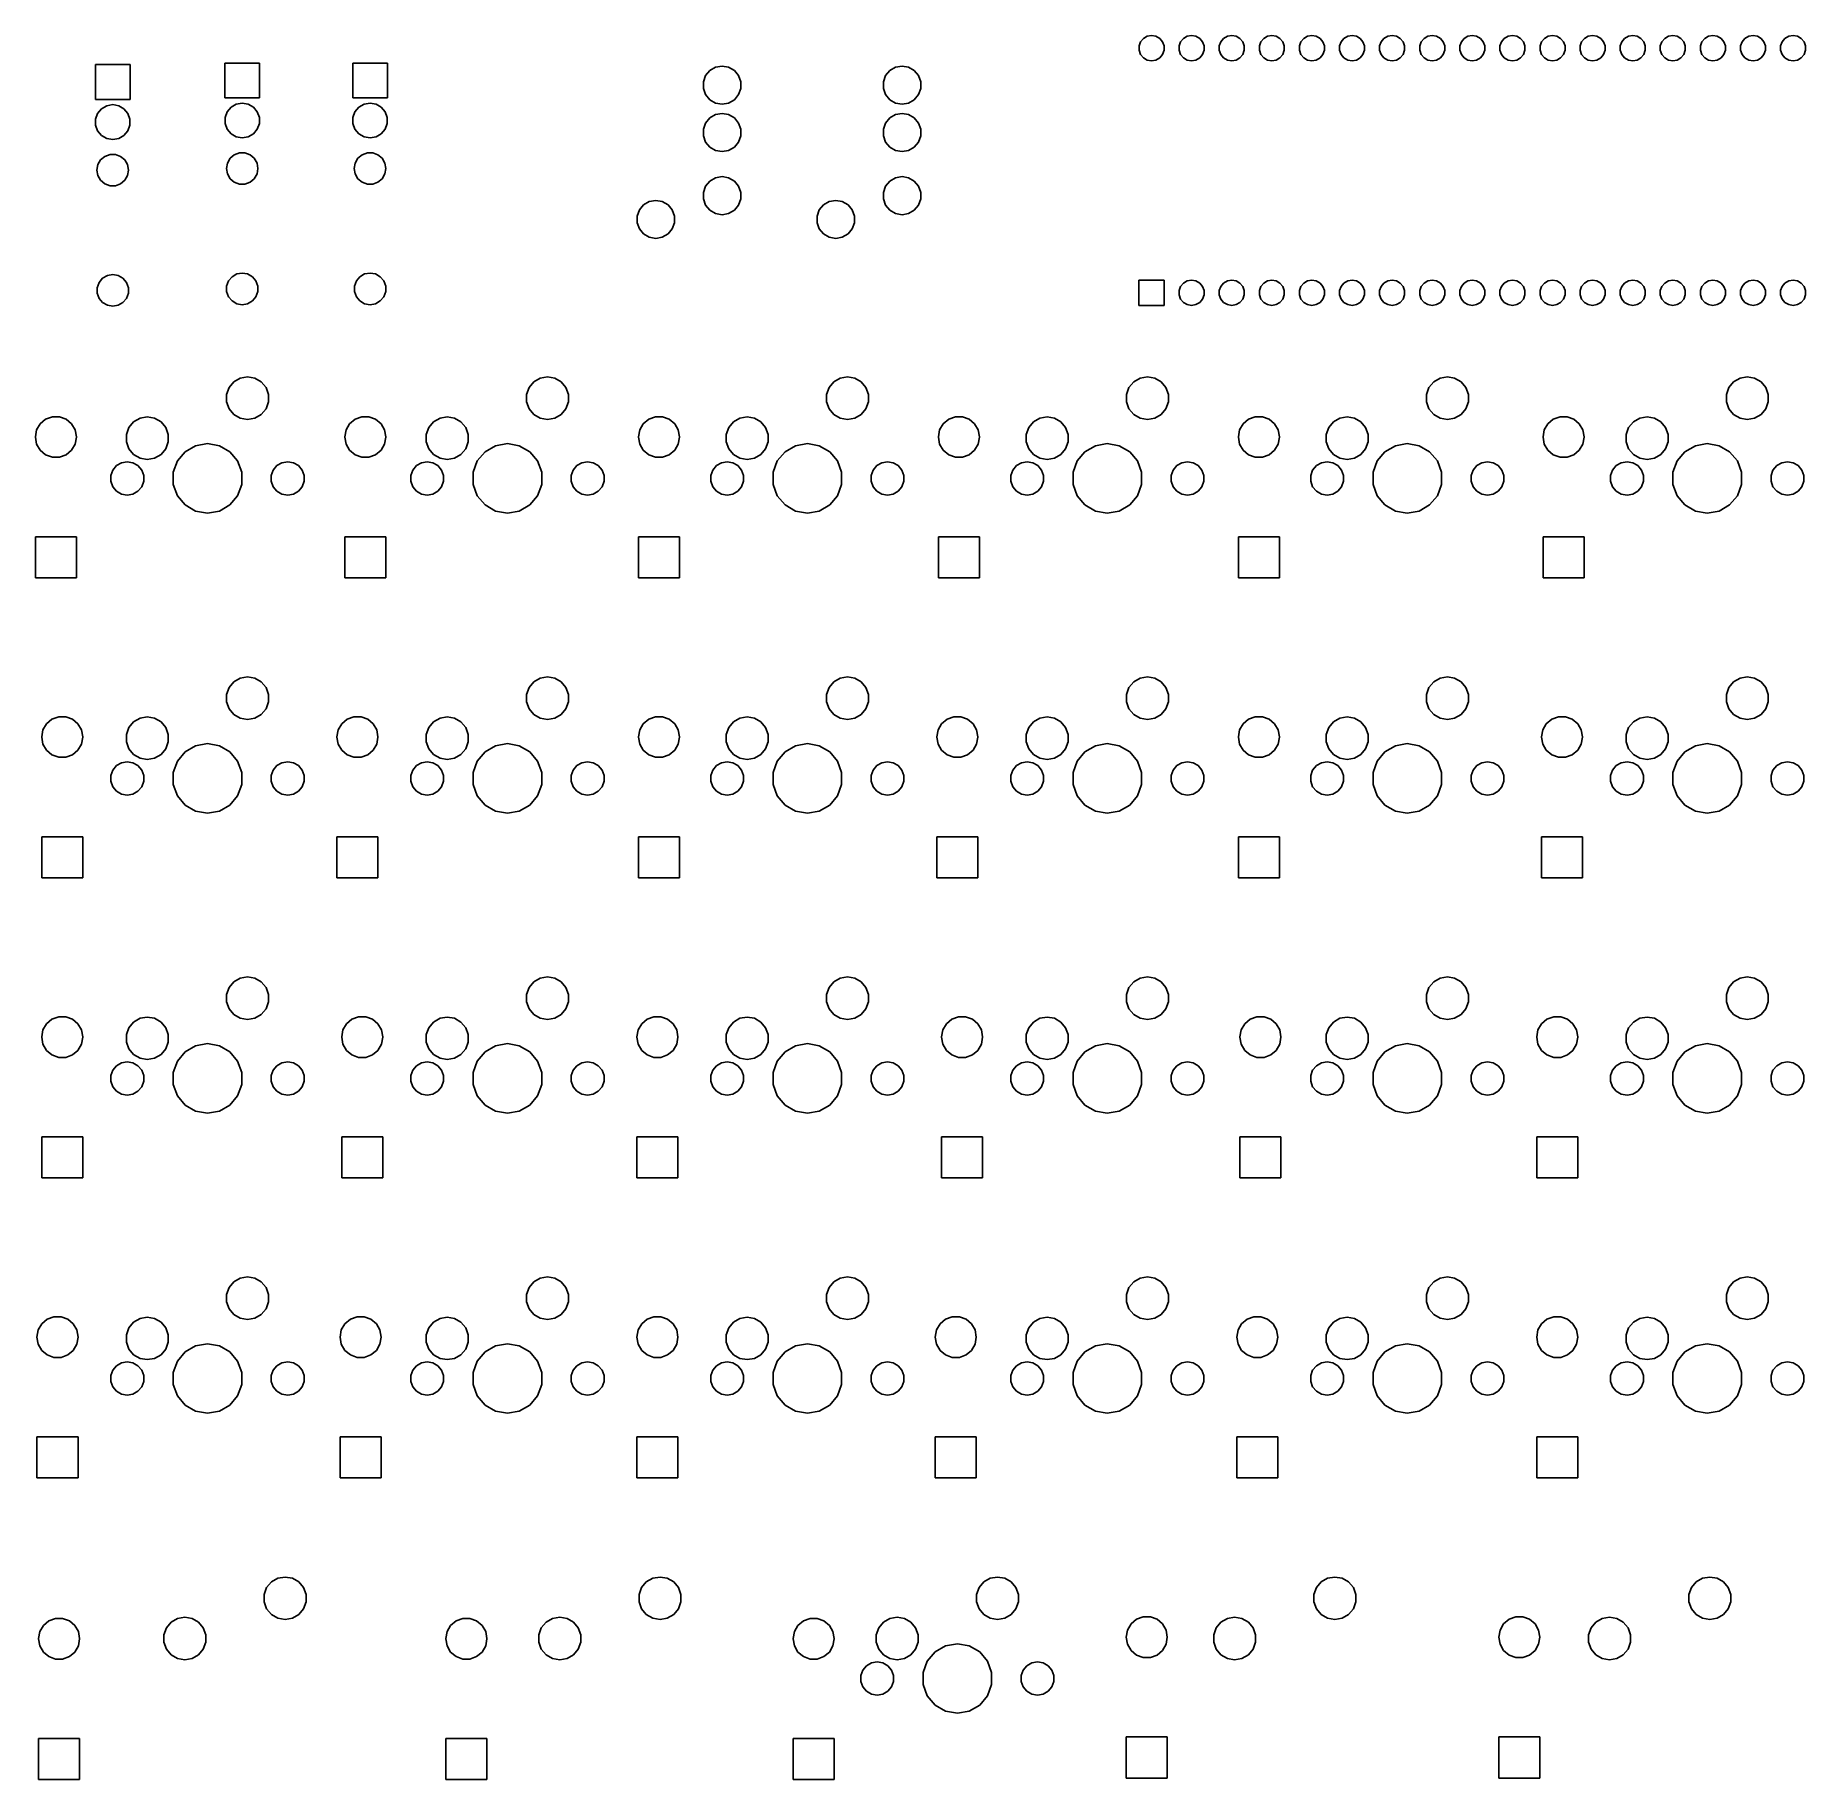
# Model space of a CAD drawing. Extents: x 39 to 151, y -132 to -22.
import ezdxf

# ---------------------------------------------------------------- set-up
doc = ezdxf.new("R2010")
doc.units = 0
doc.header["$MEASUREMENT"] = 0
doc.layers.add('BLACK', color=7, linetype='CONTINUOUS')

msp = doc.modelspace()

# ---------------------------------------------------------------- linework, layer by layer
at = {"layer": 'Black'}
for p, q in [((109.009, -22.6146), (109.105, -22.3525)), ((109.105, -22.3525), (109.284, -22.1388)), ((109.284, -22.1388), (109.525, -21.9994)), ((109.525, -21.9994), (109.8, -21.9509)), ((109.8, -21.9509), (110.075, -21.9994)), ((110.075, -21.9994), (110.316, -22.1388)), ((110.316, -22.1388), (110.495, -22.3525)), ((110.495, -22.3525), (110.591, -22.6146)), ((111.549, -22.6146), (111.645, -22.3525)), ((111.645, -22.3525), (111.824, -22.1388)), ((111.824, -22.1388), (112.065, -21.9994)), ((112.065, -21.9994), (112.34, -21.9509)), ((112.34, -21.9509), (112.615, -21.9994)), ((112.615, -21.9994), (112.856, -22.1388)), ((112.856, -22.1388), (113.035, -22.3525)), ((113.035, -22.3525), (113.131, -22.6146)), ((114.089, -22.6146), (114.185, -22.3525)), ((114.185, -22.3525), (114.364, -22.1388)), ((114.364, -22.1388), (114.605, -21.9994)), ((114.605, -21.9994), (114.88, -21.9509)), ((114.88, -21.9509), (115.155, -21.9994)), ((115.155, -21.9994), (115.396, -22.1388)), ((115.396, -22.1388), (115.575, -22.3525)), ((115.575, -22.3525), (115.671, -22.6146)), ((116.629, -22.6146), (116.725, -22.3525)), ((116.725, -22.3525), (116.904, -22.1388)), ((116.904, -22.1388), (117.145, -21.9994)), ((117.145, -21.9994), (117.42, -21.9509)), ((117.42, -21.9509), (117.695, -21.9994)), ((117.695, -21.9994), (117.936, -22.1388)), ((117.936, -22.1388), (118.115, -22.3525)), ((118.115, -22.3525), (118.211, -22.6146)), ((119.169, -22.6146), (119.265, -22.3525)), ((119.265, -22.3525), (119.444, -22.1388)), ((119.444, -22.1388), (119.685, -21.9994)), ((119.685, -21.9994), (119.96, -21.9509)), ((119.96, -21.9509), (120.235, -21.9994)), ((120.235, -21.9994), (120.476, -22.1388)), ((120.476, -22.1388), (120.655, -22.3525)), ((120.655, -22.3525), (120.751, -22.6146)), ((121.709, -22.6146), (121.805, -22.3525)), ((121.805, -22.3525), (121.984, -22.1388)), ((121.984, -22.1388), (122.225, -21.9994)), ((122.225, -21.9994), (122.5, -21.9509)), ((122.5, -21.9509), (122.775, -21.9994)), ((122.775, -21.9994), (123.016, -22.1388)), ((123.016, -22.1388), (123.195, -22.3525)), ((123.195, -22.3525), (123.291, -22.6146)), ((124.249, -22.6146), (124.345, -22.3525)), ((124.345, -22.3525), (124.524, -22.1388)), ((124.524, -22.1388), (124.765, -21.9994)), ((124.765, -21.9994), (125.04, -21.9509)), ((125.04, -21.9509), (125.315, -21.9994)), ((125.315, -21.9994), (125.556, -22.1388)), ((125.556, -22.1388), (125.735, -22.3525)), ((125.735, -22.3525), (125.831, -22.6146)), ((126.789, -22.6146), (126.885, -22.3525)), ((126.885, -22.3525), (127.064, -22.1388)), ((127.064, -22.1388), (127.305, -21.9994)), ((127.305, -21.9994), (127.58, -21.9509)), ((127.58, -21.9509), (127.855, -21.9994)), ((127.855, -21.9994), (128.096, -22.1388)), ((128.096, -22.1388), (128.275, -22.3525)), ((128.275, -22.3525), (128.371, -22.6146)), ((129.329, -22.6146), (129.425, -22.3525)), ((129.425, -22.3525), (129.604, -22.1388)), ((129.604, -22.1388), (129.845, -21.9994)), ((129.845, -21.9994), (130.12, -21.9509)), ((130.12, -21.9509), (130.395, -21.9994)), ((130.395, -21.9994), (130.636, -22.1388)), ((130.636, -22.1388), (130.815, -22.3525)), ((130.815, -22.3525), (130.911, -22.6146)), ((131.869, -22.6146), (131.965, -22.3525)), ((131.965, -22.3525), (132.144, -22.1388)), ((132.144, -22.1388), (132.385, -21.9994)), ((132.385, -21.9994), (132.66, -21.9509)), ((132.66, -21.9509), (132.935, -21.9994)), ((132.935, -21.9994), (133.176, -22.1388)), ((133.176, -22.1388), (133.355, -22.3525)), ((133.355, -22.3525), (133.451, -22.6146)), ((134.409, -22.6146), (134.505, -22.3525)), ((134.505, -22.3525), (134.684, -22.1388)), ((134.684, -22.1388), (134.925, -21.9994)), ((134.925, -21.9994), (135.2, -21.9509)), ((135.2, -21.9509), (135.475, -21.9994)), ((135.475, -21.9994), (135.716, -22.1388)), ((135.716, -22.1388), (135.895, -22.3525)), ((135.895, -22.3525), (135.991, -22.6146)), ((136.949, -22.6146), (137.045, -22.3525)), ((137.045, -22.3525), (137.224, -22.1388)), ((137.224, -22.1388), (137.465, -21.9994)), ((137.465, -21.9994), (137.74, -21.9509)), ((137.74, -21.9509), (138.015, -21.9994)), ((138.015, -21.9994), (138.256, -22.1388)), ((138.256, -22.1388), (138.435, -22.3525)), ((138.435, -22.3525), (138.531, -22.6146)), ((139.489, -22.6146), (139.585, -22.3525)), ((139.585, -22.3525), (139.764, -22.1388)), ((139.764, -22.1388), (140.005, -21.9994)), ((140.005, -21.9994), (140.28, -21.9509)), ((140.28, -21.9509), (140.555, -21.9994)), ((140.555, -21.9994), (140.796, -22.1388)), ((140.796, -22.1388), (140.975, -22.3525)), ((140.975, -22.3525), (141.071, -22.6146)), ((142.029, -22.6146), (142.125, -22.3525)), ((142.125, -22.3525), (142.304, -22.1388)), ((142.304, -22.1388), (142.545, -21.9994)), ((142.545, -21.9994), (142.82, -21.9509)), ((142.82, -21.9509), (143.095, -21.9994)), ((143.095, -21.9994), (143.336, -22.1388)), ((143.336, -22.1388), (143.515, -22.3525)), ((143.515, -22.3525), (143.611, -22.6146)), ((144.569, -22.6146), (144.665, -22.3525)), ((144.665, -22.3525), (144.844, -22.1388)), ((144.844, -22.1388), (145.085, -21.9994)), ((145.085, -21.9994), (145.36, -21.9509)), ((145.36, -21.9509), (145.635, -21.9994)), ((145.635, -21.9994), (145.876, -22.1388)), ((145.876, -22.1388), (146.055, -22.3525)), ((146.055, -22.3525), (146.151, -22.6146)), ((147.109, -22.6146), (147.205, -22.3525)), ((147.205, -22.3525), (147.384, -22.1388)), ((147.384, -22.1388), (147.625, -21.9994)), ((147.625, -21.9994), (147.9, -21.9509)), ((147.9, -21.9509), (148.175, -21.9994)), ((148.175, -21.9994), (148.416, -22.1388)), ((148.416, -22.1388), (148.595, -22.3525)), ((148.595, -22.3525), (148.691, -22.6146)), ((149.649, -22.6146), (149.745, -22.3525)), ((149.745, -22.3525), (149.924, -22.1388)), ((149.924, -22.1388), (150.165, -21.9994)), ((150.165, -21.9994), (150.44, -21.9509)), ((150.44, -21.9509), (150.715, -21.9994)), ((150.715, -21.9994), (150.956, -22.1388)), ((150.956, -22.1388), (151.135, -22.3525)), ((151.135, -22.3525), (151.231, -22.6146)), ((109.009, -22.8934), (109.009, -22.6146)), ((109.105, -23.1555), (109.009, -22.8934)), ((109.284, -23.3692), (109.105, -23.1555)), ((109.525, -23.5086), (109.284, -23.3692)), ((109.8, -23.5571), (109.525, -23.5086)), ((110.075, -23.5086), (109.8, -23.5571)), ((110.316, -23.3692), (110.075, -23.5086)), ((110.495, -23.1555), (110.316, -23.3692)), ((110.591, -22.8934), (110.495, -23.1555)), ((110.591, -22.6146), (110.591, -22.8934)), ((111.549, -22.8934), (111.549, -22.6146)), ((111.645, -23.1555), (111.549, -22.8934)), ((111.824, -23.3692), (111.645, -23.1555)), ((112.065, -23.5086), (111.824, -23.3692)), ((112.34, -23.5571), (112.065, -23.5086)), ((112.615, -23.5086), (112.34, -23.5571)), ((112.856, -23.3692), (112.615, -23.5086)), ((113.035, -23.1555), (112.856, -23.3692)), ((113.131, -22.8934), (113.035, -23.1555)), ((113.131, -22.6146), (113.131, -22.8934)), ((114.089, -22.8934), (114.089, -22.6146)), ((114.185, -23.1555), (114.089, -22.8934)), ((114.364, -23.3692), (114.185, -23.1555)), ((114.605, -23.5086), (114.364, -23.3692)), ((114.88, -23.5571), (114.605, -23.5086)), ((115.155, -23.5086), (114.88, -23.5571)), ((115.396, -23.3692), (115.155, -23.5086)), ((115.575, -23.1555), (115.396, -23.3692)), ((115.671, -22.8934), (115.575, -23.1555)), ((115.671, -22.6146), (115.671, -22.8934)), ((116.629, -22.8934), (116.629, -22.6146)), ((116.725, -23.1555), (116.629, -22.8934)), ((116.904, -23.3692), (116.725, -23.1555)), ((117.145, -23.5086), (116.904, -23.3692)), ((117.42, -23.5571), (117.145, -23.5086)), ((117.695, -23.5086), (117.42, -23.5571)), ((117.936, -23.3692), (117.695, -23.5086)), ((118.115, -23.1555), (117.936, -23.3692)), ((118.211, -22.8934), (118.115, -23.1555)), ((118.211, -22.6146), (118.211, -22.8934)), ((119.169, -22.8934), (119.169, -22.6146)), ((119.265, -23.1555), (119.169, -22.8934)), ((119.444, -23.3692), (119.265, -23.1555)), ((119.685, -23.5086), (119.444, -23.3692)), ((119.96, -23.5571), (119.685, -23.5086)), ((120.235, -23.5086), (119.96, -23.5571)), ((120.476, -23.3692), (120.235, -23.5086)), ((120.655, -23.1555), (120.476, -23.3692)), ((120.751, -22.8934), (120.655, -23.1555)), ((120.751, -22.6146), (120.751, -22.8934)), ((121.709, -22.8934), (121.709, -22.6146)), ((121.805, -23.1555), (121.709, -22.8934)), ((121.984, -23.3692), (121.805, -23.1555)), ((122.225, -23.5086), (121.984, -23.3692)), ((122.5, -23.5571), (122.225, -23.5086)), ((122.775, -23.5086), (122.5, -23.5571)), ((123.016, -23.3692), (122.775, -23.5086)), ((123.195, -23.1555), (123.016, -23.3692)), ((123.291, -22.8934), (123.195, -23.1555)), ((123.291, -22.6146), (123.291, -22.8934)), ((124.249, -22.8934), (124.249, -22.6146)), ((124.345, -23.1555), (124.249, -22.8934)), ((124.524, -23.3692), (124.345, -23.1555)), ((124.765, -23.5086), (124.524, -23.3692)), ((125.04, -23.5571), (124.765, -23.5086)), ((125.315, -23.5086), (125.04, -23.5571)), ((125.556, -23.3692), (125.315, -23.5086)), ((125.735, -23.1555), (125.556, -23.3692)), ((125.831, -22.8934), (125.735, -23.1555)), ((125.831, -22.6146), (125.831, -22.8934)), ((126.789, -22.8934), (126.789, -22.6146)), ((126.885, -23.1555), (126.789, -22.8934)), ((127.064, -23.3692), (126.885, -23.1555)), ((127.305, -23.5086), (127.064, -23.3692)), ((127.58, -23.5571), (127.305, -23.5086)), ((127.855, -23.5086), (127.58, -23.5571)), ((128.096, -23.3692), (127.855, -23.5086)), ((128.275, -23.1555), (128.096, -23.3692)), ((128.371, -22.8934), (128.275, -23.1555)), ((128.371, -22.6146), (128.371, -22.8934)), ((129.329, -22.8934), (129.329, -22.6146)), ((129.425, -23.1555), (129.329, -22.8934)), ((129.604, -23.3692), (129.425, -23.1555)), ((129.845, -23.5086), (129.604, -23.3692)), ((130.12, -23.5571), (129.845, -23.5086)), ((130.395, -23.5086), (130.12, -23.5571)), ((130.636, -23.3692), (130.395, -23.5086)), ((130.815, -23.1555), (130.636, -23.3692)), ((130.911, -22.8934), (130.815, -23.1555)), ((130.911, -22.6146), (130.911, -22.8934)), ((131.869, -22.8934), (131.869, -22.6146)), ((131.965, -23.1555), (131.869, -22.8934)), ((132.144, -23.3692), (131.965, -23.1555)), ((132.385, -23.5086), (132.144, -23.3692)), ((132.66, -23.5571), (132.385, -23.5086)), ((132.935, -23.5086), (132.66, -23.5571)), ((133.176, -23.3692), (132.935, -23.5086)), ((133.355, -23.1555), (133.176, -23.3692)), ((133.451, -22.8934), (133.355, -23.1555)), ((133.451, -22.6146), (133.451, -22.8934)), ((134.409, -22.8934), (134.409, -22.6146)), ((134.505, -23.1555), (134.409, -22.8934)), ((134.684, -23.3692), (134.505, -23.1555)), ((134.925, -23.5086), (134.684, -23.3692)), ((135.2, -23.5571), (134.925, -23.5086)), ((135.475, -23.5086), (135.2, -23.5571)), ((135.716, -23.3692), (135.475, -23.5086)), ((135.895, -23.1555), (135.716, -23.3692)), ((135.991, -22.8934), (135.895, -23.1555)), ((135.991, -22.6146), (135.991, -22.8934)), ((136.949, -22.8934), (136.949, -22.6146)), ((137.045, -23.1555), (136.949, -22.8934)), ((137.224, -23.3692), (137.045, -23.1555)), ((137.465, -23.5086), (137.224, -23.3692)), ((137.74, -23.5571), (137.465, -23.5086)), ((138.015, -23.5086), (137.74, -23.5571)), ((138.256, -23.3692), (138.015, -23.5086)), ((138.435, -23.1555), (138.256, -23.3692)), ((138.531, -22.8934), (138.435, -23.1555)), ((138.531, -22.6146), (138.531, -22.8934)), ((139.489, -22.8934), (139.489, -22.6146)), ((139.585, -23.1555), (139.489, -22.8934)), ((139.764, -23.3692), (139.585, -23.1555)), ((140.005, -23.5086), (139.764, -23.3692)), ((140.28, -23.5571), (140.005, -23.5086)), ((140.555, -23.5086), (140.28, -23.5571)), ((140.796, -23.3692), (140.555, -23.5086)), ((140.975, -23.1555), (140.796, -23.3692)), ((141.071, -22.8934), (140.975, -23.1555)), ((141.071, -22.6146), (141.071, -22.8934)), ((142.029, -22.8934), (142.029, -22.6146)), ((142.125, -23.1555), (142.029, -22.8934)), ((142.304, -23.3692), (142.125, -23.1555)), ((142.545, -23.5086), (142.304, -23.3692)), ((142.82, -23.5571), (142.545, -23.5086)), ((143.095, -23.5086), (142.82, -23.5571)), ((143.336, -23.3692), (143.095, -23.5086)), ((143.515, -23.1555), (143.336, -23.3692)), ((143.611, -22.8934), (143.515, -23.1555)), ((143.611, -22.6146), (143.611, -22.8934)), ((144.569, -22.8934), (144.569, -22.6146)), ((144.665, -23.1555), (144.569, -22.8934)), ((144.844, -23.3692), (144.665, -23.1555)), ((145.085, -23.5086), (144.844, -23.3692)), ((145.36, -23.5571), (145.085, -23.5086)), ((145.635, -23.5086), (145.36, -23.5571)), ((145.876, -23.3692), (145.635, -23.5086)), ((146.055, -23.1555), (145.876, -23.3692)), ((146.151, -22.8934), (146.055, -23.1555)), ((146.151, -22.6146), (146.151, -22.8934)), ((147.109, -22.8934), (147.109, -22.6146)), ((147.205, -23.1555), (147.109, -22.8934)), ((147.384, -23.3692), (147.205, -23.1555)), ((147.625, -23.5086), (147.384, -23.3692)), ((147.9, -23.5571), (147.625, -23.5086)), ((148.175, -23.5086), (147.9, -23.5571)), ((148.416, -23.3692), (148.175, -23.5086)), ((148.595, -23.1555), (148.416, -23.3692)), ((148.691, -22.8934), (148.595, -23.1555)), ((148.691, -22.6146), (148.691, -22.8934)), ((149.649, -22.8934), (149.649, -22.6146)), ((149.745, -23.1555), (149.649, -22.8934)), ((149.924, -23.3692), (149.745, -23.1555)), ((150.165, -23.5086), (149.924, -23.3692)), ((150.44, -23.5571), (150.165, -23.5086)), ((150.715, -23.5086), (150.44, -23.5571)), ((150.956, -23.3692), (150.715, -23.5086)), ((151.135, -23.1555), (150.956, -23.3692)), ((151.231, -22.8934), (151.135, -23.1555)), ((151.231, -22.6146), (151.231, -22.8934)), ((42.9, -26), (42.9, -23.8)), ((42.9, -23.8), (45.1, -23.8)), ((45.1, -23.8), (45.1, -26)), ((51.1, -25.9), (51.1, -23.7)), ((51.1, -23.7), (53.3, -23.7)), ((53.3, -23.7), (53.3, -25.9)), ((59.2, -25.9), (59.2, -23.7)), ((59.2, -23.7), (61.4, -23.7)), ((61.4, -23.7), (61.4, -25.9)), ((81.4137, -24.8908), (81.5568, -24.4977)), ((81.5568, -24.4977), (81.8257, -24.1772)), ((81.8257, -24.1772), (82.188, -23.9681)), ((82.188, -23.9681), (82.6, -23.8954)), ((82.6, -23.8954), (83.012, -23.9681)), ((83.012, -23.9681), (83.3743, -24.1772)), ((83.3743, -24.1772), (83.6432, -24.4977)), ((83.6432, -24.4977), (83.7863, -24.8908)), ((92.8137, -24.8908), (92.9568, -24.4977)), ((92.9568, -24.4977), (93.2257, -24.1772)), ((93.2257, -24.1772), (93.588, -23.9681)), ((93.588, -23.9681), (94, -23.8954)), ((94, -23.8954), (94.412, -23.9681)), ((94.412, -23.9681), (94.7743, -24.1772)), ((94.7743, -24.1772), (95.0432, -24.4977)), ((95.0432, -24.4977), (95.1863, -24.8908)), ((81.4137, -25.3092), (81.4137, -24.8908)), ((81.5568, -25.7023), (81.4137, -25.3092)), ((81.8257, -26.0228), (81.5568, -25.7023)), ((83.6432, -25.7023), (83.3743, -26.0228)), ((83.7863, -25.3092), (83.6432, -25.7023)), ((83.7863, -24.8908), (83.7863, -25.3092)), ((92.8137, -25.3092), (92.8137, -24.8908)), ((92.9568, -25.7023), (92.8137, -25.3092)), ((93.2257, -26.0228), (92.9568, -25.7023)), ((95.0432, -25.7023), (94.7743, -26.0228)), ((95.1863, -25.3092), (95.0432, -25.7023)), ((95.1863, -24.8908), (95.1863, -25.3092)), ((45.1, -26), (42.9, -26)), ((42.9126, -27.2483), (43.0437, -26.8879)), ((43.0437, -26.8879), (43.2902, -26.5941)), ((43.2902, -26.5941), (43.6223, -26.4024)), ((43.6223, -26.4024), (44, -26.3358)), ((44, -26.3358), (44.3777, -26.4024)), ((44.3777, -26.4024), (44.7098, -26.5941)), ((44.7098, -26.5941), (44.9563, -26.8879)), ((44.9563, -26.8879), (45.0874, -27.2483)), ((53.3, -25.9), (51.1, -25.9)), ((51.1126, -27.1483), (51.2437, -26.7879)), ((51.2437, -26.7879), (51.4902, -26.4941)), ((51.4902, -26.4941), (51.8223, -26.3024)), ((51.8223, -26.3024), (52.2, -26.2358)), ((52.2, -26.2358), (52.5777, -26.3024)), ((52.5777, -26.3024), (52.9098, -26.4941)), ((52.9098, -26.4941), (53.1563, -26.7879)), ((53.1563, -26.7879), (53.2874, -27.1483)), ((61.4, -25.9), (59.2, -25.9)), ((59.2126, -27.1483), (59.3437, -26.7879)), ((59.3437, -26.7879), (59.5902, -26.4941)), ((59.5902, -26.4941), (59.9223, -26.3024)), ((59.9223, -26.3024), (60.3, -26.2358)), ((60.3, -26.2358), (60.6777, -26.3024)), ((60.6777, -26.3024), (61.0098, -26.4941)), ((61.0098, -26.4941), (61.2563, -26.7879)), ((61.2563, -26.7879), (61.3874, -27.1483)), ((82.188, -26.2319), (81.8257, -26.0228)), ((82.6, -26.3046), (82.188, -26.2319)), ((82.188, -26.9681), (82.6, -26.8954)), ((83.012, -26.2319), (82.6, -26.3046)), ((82.6, -26.8954), (83.012, -26.9681)), ((83.3743, -26.0228), (83.012, -26.2319)), ((93.588, -26.2319), (93.2257, -26.0228)), ((94, -26.3046), (93.588, -26.2319)), ((93.588, -26.9681), (94, -26.8954)), ((94.412, -26.2319), (94, -26.3046)), ((94, -26.8954), (94.412, -26.9681)), ((94.7743, -26.0228), (94.412, -26.2319)), ((42.9126, -27.6317), (42.9126, -27.2483)), ((43.0437, -27.9921), (42.9126, -27.6317)), ((43.2902, -28.2859), (43.0437, -27.9921)), ((44.9563, -27.9921), (44.7098, -28.2859)), ((45.0874, -27.6317), (44.9563, -27.9921)), ((45.0874, -27.2483), (45.0874, -27.6317)), ((51.1126, -27.5317), (51.1126, -27.1483)), ((51.2437, -27.8921), (51.1126, -27.5317)), ((51.4902, -28.1859), (51.2437, -27.8921)), ((53.1563, -27.8921), (52.9098, -28.1859)), ((53.2874, -27.5317), (53.1563, -27.8921)), ((53.2874, -27.1483), (53.2874, -27.5317)), ((59.2126, -27.5317), (59.2126, -27.1483)), ((59.3437, -27.8921), (59.2126, -27.5317)), ((59.5902, -28.1859), (59.3437, -27.8921)), ((61.2563, -27.8921), (61.0098, -28.1859)), ((61.3874, -27.5317), (61.2563, -27.8921)), ((61.3874, -27.1483), (61.3874, -27.5317)), ((81.4137, -27.8908), (81.5568, -27.4977)), ((81.4137, -28.3092), (81.4137, -27.8908)), ((81.5568, -27.4977), (81.8257, -27.1772)), ((81.8257, -27.1772), (82.188, -26.9681)), ((83.012, -26.9681), (83.3743, -27.1772)), ((83.3743, -27.1772), (83.6432, -27.4977)), ((83.6432, -27.4977), (83.7863, -27.8908)), ((83.7863, -27.8908), (83.7863, -28.3092)), ((92.8137, -27.8908), (92.9568, -27.4977)), ((92.8137, -28.3092), (92.8137, -27.8908)), ((92.9568, -27.4977), (93.2257, -27.1772)), ((93.2257, -27.1772), (93.588, -26.9681)), ((94.412, -26.9681), (94.7743, -27.1772)), ((94.7743, -27.1772), (95.0432, -27.4977)), ((95.0432, -27.4977), (95.1863, -27.8908)), ((95.1863, -27.8908), (95.1863, -28.3092)), ((43.6223, -28.4776), (43.2902, -28.2859)), ((44, -28.5442), (43.6223, -28.4776)), ((44.3777, -28.4776), (44, -28.5442)), ((44.7098, -28.2859), (44.3777, -28.4776)), ((51.8223, -28.3776), (51.4902, -28.1859)), ((52.2, -28.4442), (51.8223, -28.3776)), ((52.5777, -28.3776), (52.2, -28.4442)), ((52.9098, -28.1859), (52.5777, -28.3776)), ((59.9223, -28.3776), (59.5902, -28.1859)), ((60.3, -28.4442), (59.9223, -28.3776)), ((60.6777, -28.3776), (60.3, -28.4442)), ((61.0098, -28.1859), (60.6777, -28.3776)), ((81.5568, -28.7023), (81.4137, -28.3092)), ((81.8257, -29.0228), (81.5568, -28.7023)), ((82.188, -29.2319), (81.8257, -29.0228)), ((83.3743, -29.0228), (83.012, -29.2319)), ((83.6432, -28.7023), (83.3743, -29.0228)), ((83.7863, -28.3092), (83.6432, -28.7023)), ((92.9568, -28.7023), (92.8137, -28.3092)), ((93.2257, -29.0228), (92.9568, -28.7023)), ((93.588, -29.2319), (93.2257, -29.0228)), ((94.7743, -29.0228), (94.412, -29.2319)), ((95.0432, -28.7023), (94.7743, -29.0228)), ((95.1863, -28.3092), (95.0432, -28.7023)), ((43, -30.4762), (43.0603, -30.1342)), ((43.0603, -30.1342), (43.234, -29.8334)), ((43.234, -29.8334), (43.5, -29.6102)), ((43.5, -29.6102), (43.8264, -29.4914)), ((43.8264, -29.4914), (44.1736, -29.4914)), ((44.1736, -29.4914), (44.5, -29.6102)), ((44.5, -29.6102), (44.766, -29.8334)), ((44.766, -29.8334), (44.9397, -30.1342)), ((44.9397, -30.1342), (45, -30.4762)), ((51.2, -30.3762), (51.2603, -30.0342)), ((51.2603, -30.0342), (51.434, -29.7334)), ((51.434, -29.7334), (51.7, -29.5102)), ((51.7, -29.5102), (52.0264, -29.3914)), ((52.0264, -29.3914), (52.3736, -29.3914)), ((52.3736, -29.3914), (52.7, -29.5102)), ((52.7, -29.5102), (52.966, -29.7334)), ((52.966, -29.7334), (53.1397, -30.0342)), ((53.1397, -30.0342), (53.2, -30.3762)), ((59.3, -30.3762), (59.3603, -30.0342)), ((59.3603, -30.0342), (59.534, -29.7334)), ((59.534, -29.7334), (59.8, -29.5102)), ((59.8, -29.5102), (60.1264, -29.3914)), ((60.1264, -29.3914), (60.4736, -29.3914)), ((60.4736, -29.3914), (60.8, -29.5102)), ((60.8, -29.5102), (61.066, -29.7334)), ((61.066, -29.7334), (61.2397, -30.0342)), ((61.2397, -30.0342), (61.3, -30.3762)), ((82.6, -29.3046), (82.188, -29.2319)), ((83.012, -29.2319), (82.6, -29.3046)), ((94, -29.3046), (93.588, -29.2319)), ((94.412, -29.2319), (94, -29.3046)), ((43, -30.4838), (43, -30.4762)), ((43.0603, -30.8258), (43, -30.4838)), ((43.234, -31.1266), (43.0603, -30.8258)), ((43.5, -31.3498), (43.234, -31.1266)), ((43.8264, -31.4686), (43.5, -31.3498)), ((44.5, -31.3498), (44.1736, -31.4686)), ((44.766, -31.1266), (44.5, -31.3498)), ((44.9397, -30.8258), (44.766, -31.1266)), ((45, -30.4838), (44.9397, -30.8258)), ((45, -30.4762), (45, -30.4838)), ((51.2, -30.3838), (51.2, -30.3762)), ((51.2603, -30.7258), (51.2, -30.3838)), ((51.434, -31.0266), (51.2603, -30.7258)), ((51.7, -31.2498), (51.434, -31.0266)), ((52.0264, -31.3686), (51.7, -31.2498)), ((52.3736, -31.3686), (52.0264, -31.3686)), ((52.7, -31.2498), (52.3736, -31.3686)), ((52.966, -31.0266), (52.7, -31.2498)), ((53.1397, -30.7258), (52.966, -31.0266)), ((53.2, -30.3838), (53.1397, -30.7258)), ((53.2, -30.3762), (53.2, -30.3838)), ((59.3, -30.3838), (59.3, -30.3762)), ((59.3603, -30.7258), (59.3, -30.3838)), ((59.534, -31.0266), (59.3603, -30.7258)), ((59.8, -31.2498), (59.534, -31.0266)), ((60.1264, -31.3686), (59.8, -31.2498)), ((60.4736, -31.3686), (60.1264, -31.3686)), ((60.8, -31.2498), (60.4736, -31.3686)), ((61.066, -31.0266), (60.8, -31.2498)), ((61.2397, -30.7258), (61.066, -31.0266)), ((61.3, -30.3838), (61.2397, -30.7258)), ((61.3, -30.3762), (61.3, -30.3838)), ((81.5568, -31.4977), (81.8257, -31.1772)), ((81.8257, -31.1772), (82.188, -30.9681)), ((82.188, -30.9681), (82.6, -30.8954)), ((82.6, -30.8954), (83.012, -30.9681)), ((83.012, -30.9681), (83.3743, -31.1772)), ((83.3743, -31.1772), (83.6432, -31.4977)), ((92.9568, -31.4977), (93.2257, -31.1772)), ((93.2257, -31.1772), (93.588, -30.9681)), ((93.588, -30.9681), (94, -30.8954)), ((94, -30.8954), (94.412, -30.9681)), ((94.412, -30.9681), (94.7743, -31.1772)), ((94.7743, -31.1772), (95.0432, -31.4977)), ((44.1736, -31.4686), (43.8264, -31.4686)), ((77.6257, -32.6772), (77.988, -32.4681)), ((77.988, -32.4681), (78.4, -32.3954)), ((78.4, -32.3954), (78.812, -32.4681)), ((78.812, -32.4681), (79.1743, -32.6772)), ((81.4137, -31.8908), (81.5568, -31.4977)), ((81.4137, -32.3092), (81.4137, -31.8908)), ((81.5568, -32.7023), (81.4137, -32.3092)), ((83.6432, -31.4977), (83.7863, -31.8908)), ((83.7863, -32.3092), (83.6432, -32.7023)), ((83.7863, -31.8908), (83.7863, -32.3092)), ((89.0257, -32.6772), (89.388, -32.4681)), ((89.388, -32.4681), (89.8, -32.3954)), ((89.8, -32.3954), (90.212, -32.4681)), ((90.212, -32.4681), (90.5743, -32.6772)), ((92.8137, -31.8908), (92.9568, -31.4977)), ((92.8137, -32.3092), (92.8137, -31.8908)), ((92.9568, -32.7023), (92.8137, -32.3092)), ((95.0432, -31.4977), (95.1863, -31.8908)), ((95.1863, -32.3092), (95.0432, -32.7023)), ((95.1863, -31.8908), (95.1863, -32.3092)), ((77.2137, -33.3908), (77.3568, -32.9977)), ((77.2137, -33.8092), (77.2137, -33.3908)), ((77.3568, -32.9977), (77.6257, -32.6772)), ((79.1743, -32.6772), (79.4432, -32.9977)), ((79.4432, -32.9977), (79.5863, -33.3908)), ((79.5863, -33.3908), (79.5863, -33.8092)), ((81.8257, -33.0228), (81.5568, -32.7023)), ((82.188, -33.2319), (81.8257, -33.0228)), ((82.6, -33.3046), (82.188, -33.2319)), ((83.012, -33.2319), (82.6, -33.3046)), ((83.3743, -33.0228), (83.012, -33.2319)), ((83.6432, -32.7023), (83.3743, -33.0228)), ((88.6137, -33.3908), (88.7568, -32.9977)), ((88.6137, -33.8092), (88.6137, -33.3908)), ((88.7568, -32.9977), (89.0257, -32.6772)), ((90.5743, -32.6772), (90.8432, -32.9977)), ((90.8432, -32.9977), (90.9863, -33.3908)), ((90.9863, -33.3908), (90.9863, -33.8092)), ((93.2257, -33.0228), (92.9568, -32.7023)), ((93.588, -33.2319), (93.2257, -33.0228)), ((94, -33.3046), (93.588, -33.2319)), ((94.412, -33.2319), (94, -33.3046)), ((94.7743, -33.0228), (94.412, -33.2319)), ((95.0432, -32.7023), (94.7743, -33.0228)), ((77.3568, -34.2023), (77.2137, -33.8092)), ((77.6257, -34.5228), (77.3568, -34.2023)), ((77.988, -34.7319), (77.6257, -34.5228)), ((78.4, -34.8046), (77.988, -34.7319)), ((78.812, -34.7319), (78.4, -34.8046)), ((79.1743, -34.5228), (78.812, -34.7319)), ((79.4432, -34.2023), (79.1743, -34.5228)), ((79.5863, -33.8092), (79.4432, -34.2023)), ((88.7568, -34.2023), (88.6137, -33.8092)), ((89.0257, -34.5228), (88.7568, -34.2023)), ((89.388, -34.7319), (89.0257, -34.5228)), ((89.8, -34.8046), (89.388, -34.7319)), ((90.212, -34.7319), (89.8, -34.8046)), ((90.5743, -34.5228), (90.212, -34.7319)), ((90.8432, -34.2023), (90.5743, -34.5228)), ((90.9863, -33.8092), (90.8432, -34.2023)), ((51.8567, -37.0567), (52.2, -36.9962)), ((52.2, -36.9962), (52.5433, -37.0567)), ((59.9567, -37.0567), (60.3, -36.9962)), ((60.3, -36.9962), (60.6433, -37.0567)), ((43.0114, -37.9257), (43.1307, -37.5981)), ((43.0114, -38.2743), (43.0114, -37.9257)), ((43.1307, -37.5981), (43.3548, -37.331)), ((43.3548, -37.331), (43.6567, -37.1567)), ((43.6567, -37.1567), (44, -37.0962)), ((44, -37.0962), (44.3433, -37.1567)), ((44.3433, -37.1567), (44.6452, -37.331)), ((44.6452, -37.331), (44.8693, -37.5981)), ((44.8693, -37.5981), (44.9886, -37.9257)), ((44.9886, -37.9257), (44.9886, -38.2743)), ((51.2114, -37.8257), (51.3307, -37.4981)), ((51.2114, -38.1743), (51.2114, -37.8257)), ((51.3307, -37.4981), (51.5548, -37.231)), ((51.5548, -37.231), (51.8567, -37.0567)), ((52.5433, -37.0567), (52.8452, -37.231)), ((52.8452, -37.231), (53.0693, -37.4981)), ((53.0693, -37.4981), (53.1886, -37.8257)), ((53.1886, -37.8257), (53.1886, -38.1743)), ((59.3114, -37.8257), (59.4307, -37.4981)), ((59.3114, -38.1743), (59.3114, -37.8257)), ((59.4307, -37.4981), (59.6548, -37.231)), ((59.6548, -37.231), (59.9567, -37.0567)), ((60.6433, -37.0567), (60.9452, -37.231)), ((60.9452, -37.231), (61.1693, -37.4981)), ((61.1693, -37.4981), (61.2886, -37.8257)), ((61.2886, -37.8257), (61.2886, -38.1743)), ((109, -39.046), (109, -37.446)), ((109, -37.446), (110.6, -37.446)), ((110.6, -37.446), (110.6, -39.046)), ((111.549, -38.1066), (111.645, -37.8445)), ((111.549, -38.3854), (111.549, -38.1066)), ((111.645, -37.8445), (111.824, -37.6308)), ((111.824, -37.6308), (112.065, -37.4914)), ((112.065, -37.4914), (112.34, -37.4429)), ((112.34, -37.4429), (112.615, -37.4914)), ((112.615, -37.4914), (112.856, -37.6308)), ((112.856, -37.6308), (113.035, -37.8445)), ((113.035, -37.8445), (113.131, -38.1066)), ((113.131, -38.1066), (113.131, -38.3854)), ((114.089, -38.1066), (114.185, -37.8445)), ((114.089, -38.3854), (114.089, -38.1066)), ((114.185, -37.8445), (114.364, -37.6308)), ((114.364, -37.6308), (114.605, -37.4914)), ((114.605, -37.4914), (114.88, -37.4429)), ((114.88, -37.4429), (115.155, -37.4914)), ((115.155, -37.4914), (115.396, -37.6308)), ((115.396, -37.6308), (115.575, -37.8445)), ((115.575, -37.8445), (115.671, -38.1066)), ((115.671, -38.1066), (115.671, -38.3854)), ((116.629, -38.1066), (116.725, -37.8445)), ((116.629, -38.3854), (116.629, -38.1066)), ((116.725, -37.8445), (116.904, -37.6308)), ((116.904, -37.6308), (117.145, -37.4914)), ((117.145, -37.4914), (117.42, -37.4429)), ((117.42, -37.4429), (117.695, -37.4914)), ((117.695, -37.4914), (117.936, -37.6308)), ((117.936, -37.6308), (118.115, -37.8445)), ((118.115, -37.8445), (118.211, -38.1066)), ((118.211, -38.1066), (118.211, -38.3854)), ((119.169, -38.1066), (119.265, -37.8445)), ((119.169, -38.3854), (119.169, -38.1066)), ((119.265, -37.8445), (119.444, -37.6308)), ((119.444, -37.6308), (119.685, -37.4914)), ((119.685, -37.4914), (119.96, -37.4429)), ((119.96, -37.4429), (120.235, -37.4914)), ((120.235, -37.4914), (120.476, -37.6308)), ((120.476, -37.6308), (120.655, -37.8445)), ((120.655, -37.8445), (120.751, -38.1066)), ((120.751, -38.1066), (120.751, -38.3854)), ((121.709, -38.1066), (121.805, -37.8445)), ((121.709, -38.3854), (121.709, -38.1066)), ((121.805, -37.8445), (121.984, -37.6308)), ((121.984, -37.6308), (122.225, -37.4914)), ((122.225, -37.4914), (122.5, -37.4429)), ((122.5, -37.4429), (122.775, -37.4914)), ((122.775, -37.4914), (123.016, -37.6308)), ((123.016, -37.6308), (123.195, -37.8445)), ((123.195, -37.8445), (123.291, -38.1066)), ((123.291, -38.1066), (123.291, -38.3854)), ((124.249, -38.1066), (124.345, -37.8445)), ((124.249, -38.3854), (124.249, -38.1066)), ((124.345, -37.8445), (124.524, -37.6308)), ((124.524, -37.6308), (124.765, -37.4914)), ((124.765, -37.4914), (125.04, -37.4429)), ((125.04, -37.4429), (125.315, -37.4914)), ((125.315, -37.4914), (125.556, -37.6308)), ((125.556, -37.6308), (125.735, -37.8445)), ((125.735, -37.8445), (125.831, -38.1066)), ((125.831, -38.1066), (125.831, -38.3854)), ((126.789, -38.1066), (126.885, -37.8445)), ((126.789, -38.3854), (126.789, -38.1066)), ((126.885, -37.8445), (127.064, -37.6308)), ((127.064, -37.6308), (127.305, -37.4914)), ((127.305, -37.4914), (127.58, -37.4429)), ((127.58, -37.4429), (127.855, -37.4914)), ((127.855, -37.4914), (128.096, -37.6308)), ((128.096, -37.6308), (128.275, -37.8445)), ((128.275, -37.8445), (128.371, -38.1066)), ((128.371, -38.1066), (128.371, -38.3854)), ((129.329, -38.1066), (129.425, -37.8445)), ((129.329, -38.3854), (129.329, -38.1066)), ((129.425, -37.8445), (129.604, -37.6308)), ((129.604, -37.6308), (129.845, -37.4914)), ((129.845, -37.4914), (130.12, -37.4429)), ((130.12, -37.4429), (130.395, -37.4914)), ((130.395, -37.4914), (130.636, -37.6308)), ((130.636, -37.6308), (130.815, -37.8445)), ((130.815, -37.8445), (130.911, -38.1066)), ((130.911, -38.1066), (130.911, -38.3854)), ((131.869, -38.1066), (131.965, -37.8445)), ((131.869, -38.3854), (131.869, -38.1066)), ((131.965, -37.8445), (132.144, -37.6308)), ((132.144, -37.6308), (132.385, -37.4914)), ((132.385, -37.4914), (132.66, -37.4429)), ((132.66, -37.4429), (132.935, -37.4914)), ((132.935, -37.4914), (133.176, -37.6308)), ((133.176, -37.6308), (133.355, -37.8445)), ((133.355, -37.8445), (133.451, -38.1066)), ((133.451, -38.1066), (133.451, -38.3854)), ((134.409, -38.1066), (134.505, -37.8445)), ((134.409, -38.3854), (134.409, -38.1066)), ((134.505, -37.8445), (134.684, -37.6308)), ((134.684, -37.6308), (134.925, -37.4914)), ((134.925, -37.4914), (135.2, -37.4429)), ((135.2, -37.4429), (135.475, -37.4914)), ((135.475, -37.4914), (135.716, -37.6308)), ((135.716, -37.6308), (135.895, -37.8445)), ((135.895, -37.8445), (135.991, -38.1066)), ((135.991, -38.1066), (135.991, -38.3854)), ((136.949, -38.1066), (137.045, -37.8445)), ((136.949, -38.3854), (136.949, -38.1066)), ((137.045, -37.8445), (137.224, -37.6308)), ((137.224, -37.6308), (137.465, -37.4914)), ((137.465, -37.4914), (137.74, -37.4429)), ((137.74, -37.4429), (138.015, -37.4914)), ((138.015, -37.4914), (138.256, -37.6308)), ((138.256, -37.6308), (138.435, -37.8445)), ((138.435, -37.8445), (138.531, -38.1066)), ((138.531, -38.1066), (138.531, -38.3854)), ((139.489, -38.1066), (139.585, -37.8445)), ((139.489, -38.3854), (139.489, -38.1066)), ((139.585, -37.8445), (139.764, -37.6308)), ((139.764, -37.6308), (140.005, -37.4914)), ((140.005, -37.4914), (140.28, -37.4429)), ((140.28, -37.4429), (140.555, -37.4914)), ((140.555, -37.4914), (140.796, -37.6308)), ((140.796, -37.6308), (140.975, -37.8445)), ((140.975, -37.8445), (141.071, -38.1066)), ((141.071, -38.1066), (141.071, -38.3854)), ((142.029, -38.1066), (142.125, -37.8445)), ((142.029, -38.3854), (142.029, -38.1066)), ((142.125, -37.8445), (142.304, -37.6308)), ((142.304, -37.6308), (142.545, -37.4914)), ((142.545, -37.4914), (142.82, -37.4429)), ((142.82, -37.4429), (143.095, -37.4914)), ((143.095, -37.4914), (143.336, -37.6308)), ((143.336, -37.6308), (143.515, -37.8445)), ((143.515, -37.8445), (143.611, -38.1066)), ((143.611, -38.1066), (143.611, -38.3854)), ((144.569, -38.1066), (144.665, -37.8445)), ((144.569, -38.3854), (144.569, -38.1066)), ((144.665, -37.8445), (144.844, -37.6308)), ((144.844, -37.6308), (145.085, -37.4914)), ((145.085, -37.4914), (145.36, -37.4429)), ((145.36, -37.4429), (145.635, -37.4914)), ((145.635, -37.4914), (145.876, -37.6308)), ((145.876, -37.6308), (146.055, -37.8445)), ((146.055, -37.8445), (146.151, -38.1066)), ((146.151, -38.1066), (146.151, -38.3854)), ((147.109, -38.1066), (147.205, -37.8445)), ((147.109, -38.3854), (147.109, -38.1066)), ((147.205, -37.8445), (147.384, -37.6308)), ((147.384, -37.6308), (147.625, -37.4914)), ((147.625, -37.4914), (147.9, -37.4429)), ((147.9, -37.4429), (148.175, -37.4914)), ((148.175, -37.4914), (148.416, -37.6308)), ((148.416, -37.6308), (148.595, -37.8445)), ((148.595, -37.8445), (148.691, -38.1066)), ((148.691, -38.1066), (148.691, -38.3854)), ((149.649, -38.1066), (149.745, -37.8445)), ((149.649, -38.3854), (149.649, -38.1066)), ((149.745, -37.8445), (149.924, -37.6308)), ((149.924, -37.6308), (150.165, -37.4914)), ((150.165, -37.4914), (150.44, -37.4429)), ((150.44, -37.4429), (150.715, -37.4914)), ((150.715, -37.4914), (150.956, -37.6308)), ((150.956, -37.6308), (151.135, -37.8445)), ((151.135, -37.8445), (151.231, -38.1066)), ((151.231, -38.1066), (151.231, -38.3854)), ((43.1307, -38.6019), (43.0114, -38.2743)), ((43.3548, -38.869), (43.1307, -38.6019)), ((43.6567, -39.0433), (43.3548, -38.869)), ((44, -39.1038), (43.6567, -39.0433)), ((44.3433, -39.0433), (44, -39.1038)), ((44.6452, -38.869), (44.3433, -39.0433)), ((44.8693, -38.6019), (44.6452, -38.869)), ((44.9886, -38.2743), (44.8693, -38.6019)), ((51.3307, -38.5019), (51.2114, -38.1743)), ((51.5548, -38.769), (51.3307, -38.5019)), ((51.8567, -38.9433), (51.5548, -38.769)), ((52.2, -39.0038), (51.8567, -38.9433)), ((52.5433, -38.9433), (52.2, -39.0038)), ((52.8452, -38.769), (52.5433, -38.9433)), ((53.0693, -38.5019), (52.8452, -38.769)), ((53.1886, -38.1743), (53.0693, -38.5019)), ((59.4307, -38.5019), (59.3114, -38.1743)), ((59.6548, -38.769), (59.4307, -38.5019)), ((59.9567, -38.9433), (59.6548, -38.769)), ((60.3, -39.0038), (59.9567, -38.9433)), ((60.6433, -38.9433), (60.3, -39.0038)), ((60.9452, -38.769), (60.6433, -38.9433)), ((61.1693, -38.5019), (60.9452, -38.769)), ((61.2886, -38.1743), (61.1693, -38.5019)), ((110.6, -39.046), (109, -39.046)), ((111.645, -38.6475), (111.549, -38.3854)), ((111.824, -38.8612), (111.645, -38.6475)), ((112.065, -39.0006), (111.824, -38.8612)), ((112.34, -39.0491), (112.065, -39.0006)), ((112.615, -39.0006), (112.34, -39.0491)), ((112.856, -38.8612), (112.615, -39.0006)), ((113.035, -38.6475), (112.856, -38.8612)), ((113.131, -38.3854), (113.035, -38.6475)), ((114.185, -38.6475), (114.089, -38.3854)), ((114.364, -38.8612), (114.185, -38.6475)), ((114.605, -39.0006), (114.364, -38.8612)), ((114.88, -39.0491), (114.605, -39.0006)), ((115.155, -39.0006), (114.88, -39.0491)), ((115.396, -38.8612), (115.155, -39.0006)), ((115.575, -38.6475), (115.396, -38.8612)), ((115.671, -38.3854), (115.575, -38.6475)), ((116.725, -38.6475), (116.629, -38.3854)), ((116.904, -38.8612), (116.725, -38.6475)), ((117.145, -39.0006), (116.904, -38.8612)), ((117.42, -39.0491), (117.145, -39.0006)), ((117.695, -39.0006), (117.42, -39.0491)), ((117.936, -38.8612), (117.695, -39.0006)), ((118.115, -38.6475), (117.936, -38.8612)), ((118.211, -38.3854), (118.115, -38.6475)), ((119.265, -38.6475), (119.169, -38.3854)), ((119.444, -38.8612), (119.265, -38.6475)), ((119.685, -39.0006), (119.444, -38.8612)), ((119.96, -39.0491), (119.685, -39.0006)), ((120.235, -39.0006), (119.96, -39.0491)), ((120.476, -38.8612), (120.235, -39.0006)), ((120.655, -38.6475), (120.476, -38.8612)), ((120.751, -38.3854), (120.655, -38.6475)), ((121.805, -38.6475), (121.709, -38.3854)), ((121.984, -38.8612), (121.805, -38.6475)), ((122.225, -39.0006), (121.984, -38.8612)), ((122.5, -39.0491), (122.225, -39.0006)), ((122.775, -39.0006), (122.5, -39.0491)), ((123.016, -38.8612), (122.775, -39.0006)), ((123.195, -38.6475), (123.016, -38.8612)), ((123.291, -38.3854), (123.195, -38.6475)), ((124.345, -38.6475), (124.249, -38.3854)), ((124.524, -38.8612), (124.345, -38.6475)), ((124.765, -39.0006), (124.524, -38.8612)), ((125.04, -39.0491), (124.765, -39.0006)), ((125.315, -39.0006), (125.04, -39.0491)), ((125.556, -38.8612), (125.315, -39.0006)), ((125.735, -38.6475), (125.556, -38.8612)), ((125.831, -38.3854), (125.735, -38.6475)), ((126.885, -38.6475), (126.789, -38.3854)), ((127.064, -38.8612), (126.885, -38.6475)), ((127.305, -39.0006), (127.064, -38.8612)), ((127.58, -39.0491), (127.305, -39.0006)), ((127.855, -39.0006), (127.58, -39.0491)), ((128.096, -38.8612), (127.855, -39.0006)), ((128.275, -38.6475), (128.096, -38.8612)), ((128.371, -38.3854), (128.275, -38.6475)), ((129.425, -38.6475), (129.329, -38.3854)), ((129.604, -38.8612), (129.425, -38.6475)), ((129.845, -39.0006), (129.604, -38.8612)), ((130.12, -39.0491), (129.845, -39.0006)), ((130.395, -39.0006), (130.12, -39.0491)), ((130.636, -38.8612), (130.395, -39.0006)), ((130.815, -38.6475), (130.636, -38.8612)), ((130.911, -38.3854), (130.815, -38.6475)), ((131.965, -38.6475), (131.869, -38.3854)), ((132.144, -38.8612), (131.965, -38.6475)), ((132.385, -39.0006), (132.144, -38.8612)), ((132.66, -39.0491), (132.385, -39.0006)), ((132.935, -39.0006), (132.66, -39.0491)), ((133.176, -38.8612), (132.935, -39.0006)), ((133.355, -38.6475), (133.176, -38.8612)), ((133.451, -38.3854), (133.355, -38.6475)), ((134.505, -38.6475), (134.409, -38.3854)), ((134.684, -38.8612), (134.505, -38.6475)), ((134.925, -39.0006), (134.684, -38.8612)), ((135.2, -39.0491), (134.925, -39.0006)), ((135.475, -39.0006), (135.2, -39.0491)), ((135.716, -38.8612), (135.475, -39.0006)), ((135.895, -38.6475), (135.716, -38.8612)), ((135.991, -38.3854), (135.895, -38.6475)), ((137.045, -38.6475), (136.949, -38.3854)), ((137.224, -38.8612), (137.045, -38.6475)), ((137.465, -39.0006), (137.224, -38.8612)), ((137.74, -39.0491), (137.465, -39.0006)), ((138.015, -39.0006), (137.74, -39.0491)), ((138.256, -38.8612), (138.015, -39.0006)), ((138.435, -38.6475), (138.256, -38.8612)), ((138.531, -38.3854), (138.435, -38.6475)), ((139.585, -38.6475), (139.489, -38.3854)), ((139.764, -38.8612), (139.585, -38.6475)), ((140.005, -39.0006), (139.764, -38.8612)), ((140.28, -39.0491), (140.005, -39.0006)), ((140.555, -39.0006), (140.28, -39.0491)), ((140.796, -38.8612), (140.555, -39.0006)), ((140.975, -38.6475), (140.796, -38.8612)), ((141.071, -38.3854), (140.975, -38.6475)), ((142.125, -38.6475), (142.029, -38.3854)), ((142.304, -38.8612), (142.125, -38.6475)), ((142.545, -39.0006), (142.304, -38.8612)), ((142.82, -39.0491), (142.545, -39.0006)), ((143.095, -39.0006), (142.82, -39.0491)), ((143.336, -38.8612), (143.095, -39.0006)), ((143.515, -38.6475), (143.336, -38.8612)), ((143.611, -38.3854), (143.515, -38.6475)), ((144.665, -38.6475), (144.569, -38.3854)), ((144.844, -38.8612), (144.665, -38.6475)), ((145.085, -39.0006), (144.844, -38.8612)), ((145.36, -39.0491), (145.085, -39.0006)), ((145.635, -39.0006), (145.36, -39.0491)), ((145.876, -38.8612), (145.635, -39.0006)), ((146.055, -38.6475), (145.876, -38.8612)), ((146.151, -38.3854), (146.055, -38.6475)), ((147.205, -38.6475), (147.109, -38.3854)), ((147.384, -38.8612), (147.205, -38.6475)), ((147.625, -39.0006), (147.384, -38.8612)), ((147.9, -39.0491), (147.625, -39.0006)), ((148.175, -39.0006), (147.9, -39.0491)), ((148.416, -38.8612), (148.175, -39.0006)), ((148.595, -38.6475), (148.416, -38.8612)), ((148.691, -38.3854), (148.595, -38.6475)), ((149.745, -38.6475), (149.649, -38.3854)), ((149.924, -38.8612), (149.745, -38.6475)), ((150.165, -39.0006), (149.924, -38.8612)), ((150.44, -39.0491), (150.165, -39.0006)), ((150.715, -39.0006), (150.44, -39.0491)), ((150.956, -38.8612), (150.715, -39.0006)), ((151.135, -38.6475), (150.956, -38.8612)), ((151.231, -38.3854), (151.135, -38.6475)), ((51.6734, -43.8873), (52.0789, -43.6532)), ((52.0789, -43.6532), (52.54, -43.5719)), ((52.54, -43.5719), (53.0011, -43.6532)), ((53.0011, -43.6532), (53.4066, -43.8873)), ((70.6734, -43.8873), (71.0789, -43.6532)), ((71.0789, -43.6532), (71.54, -43.5719)), ((71.54, -43.5719), (72.0011, -43.6532)), ((72.0011, -43.6532), (72.4066, -43.8873)), ((89.6734, -43.8873), (90.0789, -43.6532)), ((90.0789, -43.6532), (90.54, -43.5719)), ((90.54, -43.5719), (91.0011, -43.6532)), ((91.0011, -43.6532), (91.4066, -43.8873)), ((108.673, -43.8873), (109.079, -43.6532)), ((109.079, -43.6532), (109.54, -43.5719)), ((109.54, -43.5719), (110.001, -43.6532)), ((110.001, -43.6532), (110.407, -43.8873)), ((127.673, -43.8873), (128.079, -43.6532)), ((128.079, -43.6532), (128.54, -43.5719)), ((128.54, -43.5719), (129.001, -43.6532)), ((129.001, -43.6532), (129.407, -43.8873)), ((146.673, -43.8873), (147.079, -43.6532)), ((147.079, -43.6532), (147.54, -43.5719)), ((147.54, -43.5719), (148.001, -43.6532)), ((148.001, -43.6532), (148.407, -43.8873)), ((51.2124, -44.6859), (51.3725, -44.2459)), ((51.2124, -45.1541), (51.2124, -44.6859)), ((51.3725, -44.2459), (51.6734, -43.8873)), ((53.4066, -43.8873), (53.7075, -44.2459)), ((53.7075, -44.2459), (53.8676, -44.6859)), ((53.8676, -44.6859), (53.8676, -45.1541)), ((70.2124, -44.6859), (70.3725, -44.2459)), ((70.2124, -45.1541), (70.2124, -44.6859)), ((70.3725, -44.2459), (70.6734, -43.8873)), ((72.4066, -43.8873), (72.7075, -44.2459)), ((72.7075, -44.2459), (72.8676, -44.6859)), ((72.8676, -44.6859), (72.8676, -45.1541)), ((89.2124, -44.6859), (89.3725, -44.2459)), ((89.2124, -45.1541), (89.2124, -44.6859)), ((89.3725, -44.2459), (89.6734, -43.8873)), ((91.4066, -43.8873), (91.7075, -44.2459)), ((91.7075, -44.2459), (91.8676, -44.6859)), ((91.8676, -44.6859), (91.8676, -45.1541)), ((108.212, -44.6859), (108.372, -44.2459)), ((108.212, -45.1541), (108.212, -44.6859)), ((108.372, -44.2459), (108.673, -43.8873)), ((110.407, -43.8873), (110.708, -44.2459)), ((110.708, -44.2459), (110.868, -44.6859)), ((110.868, -44.6859), (110.868, -45.1541)), ((127.212, -44.6859), (127.372, -44.2459)), ((127.212, -45.1541), (127.212, -44.6859)), ((127.372, -44.2459), (127.673, -43.8873)), ((129.407, -43.8873), (129.708, -44.2459)), ((129.708, -44.2459), (129.868, -44.6859)), ((129.868, -44.6859), (129.868, -45.1541)), ((146.212, -44.6859), (146.372, -44.2459)), ((146.212, -45.1541), (146.212, -44.6859)), ((146.372, -44.2459), (146.673, -43.8873)), ((148.407, -43.8873), (148.708, -44.2459)), ((148.708, -44.2459), (148.868, -44.6859)), ((148.868, -44.6859), (148.868, -45.1541)), ((51.3725, -45.5941), (51.2124, -45.1541)), ((51.6734, -45.9527), (51.3725, -45.5941)), ((52.0789, -46.1868), (51.6734, -45.9527)), ((53.4066, -45.9527), (53.0011, -46.1868)), ((53.7075, -45.5941), (53.4066, -45.9527)), ((53.8676, -45.1541), (53.7075, -45.5941)), ((70.3725, -45.5941), (70.2124, -45.1541)), ((70.6734, -45.9527), (70.3725, -45.5941)), ((71.0789, -46.1868), (70.6734, -45.9527)), ((72.4066, -45.9527), (72.0011, -46.1868)), ((72.7075, -45.5941), (72.4066, -45.9527)), ((72.8676, -45.1541), (72.7075, -45.5941)), ((89.3725, -45.5941), (89.2124, -45.1541)), ((89.6734, -45.9527), (89.3725, -45.5941)), ((90.0789, -46.1868), (89.6734, -45.9527)), ((91.4066, -45.9527), (91.0011, -46.1868)), ((91.7075, -45.5941), (91.4066, -45.9527)), ((91.8676, -45.1541), (91.7075, -45.5941)), ((108.372, -45.5941), (108.212, -45.1541)), ((108.673, -45.9527), (108.372, -45.5941)), ((109.079, -46.1868), (108.673, -45.9527)), ((110.407, -45.9527), (110.001, -46.1868)), ((110.708, -45.5941), (110.407, -45.9527)), ((110.868, -45.1541), (110.708, -45.5941)), ((127.372, -45.5941), (127.212, -45.1541)), ((127.673, -45.9527), (127.372, -45.5941)), ((128.079, -46.1868), (127.673, -45.9527)), ((129.407, -45.9527), (129.001, -46.1868)), ((129.708, -45.5941), (129.407, -45.9527)), ((129.868, -45.1541), (129.708, -45.5941)), ((146.372, -45.5941), (146.212, -45.1541)), ((146.673, -45.9527), (146.372, -45.5941)), ((147.079, -46.1868), (146.673, -45.9527)), ((148.407, -45.9527), (148.001, -46.1868)), ((148.708, -45.5941), (148.407, -45.9527)), ((148.868, -45.1541), (148.708, -45.5941)), ((39.1, -47.375), (39.1784, -46.9304)), ((39.1784, -46.9304), (39.4041, -46.5394)), ((39.4041, -46.5394), (39.75, -46.2492)), ((39.75, -46.2492), (40.1743, -46.0948)), ((40.1743, -46.0948), (40.6257, -46.0948)), ((40.6257, -46.0948), (41.05, -46.2492)), ((41.05, -46.2492), (41.3959, -46.5394)), ((41.3959, -46.5394), (41.6216, -46.9304)), ((41.6216, -46.9304), (41.7, -47.375)), ((44.8624, -47.2259), (45.0225, -46.7859)), ((45.0225, -46.7859), (45.3234, -46.4273)), ((45.3234, -46.4273), (45.7289, -46.1932)), ((45.7289, -46.1932), (46.19, -46.1119)), ((46.19, -46.1119), (46.6511, -46.1932)), ((46.6511, -46.1932), (47.0566, -46.4273)), ((47.0566, -46.4273), (47.3575, -46.7859)), ((47.3575, -46.7859), (47.5176, -47.2259)), ((52.54, -46.2681), (52.0789, -46.1868)), ((53.0011, -46.1868), (52.54, -46.2681)), ((58.7, -47.375), (58.7784, -46.9304)), ((58.7784, -46.9304), (59.0041, -46.5394)), ((59.0041, -46.5394), (59.35, -46.2492)), ((59.35, -46.2492), (59.7743, -46.0948)), ((59.7743, -46.0948), (60.2257, -46.0948)), ((60.2257, -46.0948), (60.65, -46.2492)), ((60.65, -46.2492), (60.9959, -46.5394)), ((60.9959, -46.5394), (61.2216, -46.9304)), ((61.2216, -46.9304), (61.3, -47.375)), ((63.8624, -47.2259), (64.0225, -46.7859)), ((64.0225, -46.7859), (64.3234, -46.4273)), ((64.3234, -46.4273), (64.7289, -46.1932)), ((64.7289, -46.1932), (65.19, -46.1119)), ((65.19, -46.1119), (65.6511, -46.1932)), ((65.6511, -46.1932), (66.0566, -46.4273)), ((66.0566, -46.4273), (66.3575, -46.7859)), ((66.3575, -46.7859), (66.5176, -47.2259)), ((71.54, -46.2681), (71.0789, -46.1868)), ((72.0011, -46.1868), (71.54, -46.2681)), ((77.3, -47.375), (77.3784, -46.9304)), ((77.3784, -46.9304), (77.6041, -46.5394)), ((77.6041, -46.5394), (77.95, -46.2492)), ((77.95, -46.2492), (78.3743, -46.0948)), ((78.3743, -46.0948), (78.8257, -46.0948)), ((78.8257, -46.0948), (79.25, -46.2492)), ((79.25, -46.2492), (79.5959, -46.5394)), ((79.5959, -46.5394), (79.8216, -46.9304)), ((79.8216, -46.9304), (79.9, -47.375)), ((82.8624, -47.2259), (83.0225, -46.7859)), ((83.0225, -46.7859), (83.3234, -46.4273)), ((83.3234, -46.4273), (83.7289, -46.1932)), ((83.7289, -46.1932), (84.19, -46.1119)), ((84.19, -46.1119), (84.6511, -46.1932)), ((84.6511, -46.1932), (85.0566, -46.4273)), ((85.0566, -46.4273), (85.3575, -46.7859)), ((85.3575, -46.7859), (85.5176, -47.2259)), ((90.54, -46.2681), (90.0789, -46.1868)), ((91.0011, -46.1868), (90.54, -46.2681)), ((96.3, -47.375), (96.3784, -46.9304)), ((96.3784, -46.9304), (96.6041, -46.5394)), ((96.6041, -46.5394), (96.95, -46.2492)), ((96.95, -46.2492), (97.3743, -46.0948)), ((97.3743, -46.0948), (97.8257, -46.0948)), ((97.8257, -46.0948), (98.25, -46.2492)), ((98.25, -46.2492), (98.5959, -46.5394)), ((98.5959, -46.5394), (98.8216, -46.9304)), ((98.8216, -46.9304), (98.9, -47.375)), ((101.862, -47.2259), (102.022, -46.7859)), ((102.022, -46.7859), (102.323, -46.4273)), ((102.323, -46.4273), (102.729, -46.1932)), ((102.729, -46.1932), (103.19, -46.1119)), ((103.19, -46.1119), (103.651, -46.1932)), ((103.651, -46.1932), (104.057, -46.4273)), ((104.057, -46.4273), (104.358, -46.7859)), ((104.358, -46.7859), (104.518, -47.2259)), ((109.54, -46.2681), (109.079, -46.1868)), ((110.001, -46.1868), (109.54, -46.2681)), ((115.3, -47.375), (115.378, -46.9304)), ((115.378, -46.9304), (115.604, -46.5394)), ((115.604, -46.5394), (115.95, -46.2492)), ((115.95, -46.2492), (116.374, -46.0948)), ((116.374, -46.0948), (116.826, -46.0948)), ((116.826, -46.0948), (117.25, -46.2492)), ((117.25, -46.2492), (117.596, -46.5394)), ((117.596, -46.5394), (117.822, -46.9304)), ((117.822, -46.9304), (117.9, -47.375)), ((120.862, -47.2259), (121.022, -46.7859)), ((121.022, -46.7859), (121.323, -46.4273)), ((121.323, -46.4273), (121.729, -46.1932)), ((121.729, -46.1932), (122.19, -46.1119)), ((122.19, -46.1119), (122.651, -46.1932)), ((122.651, -46.1932), (123.057, -46.4273)), ((123.057, -46.4273), (123.358, -46.7859)), ((123.358, -46.7859), (123.518, -47.2259)), ((128.54, -46.2681), (128.079, -46.1868)), ((129.001, -46.1868), (128.54, -46.2681)), ((134.6, -47.375), (134.678, -46.9304)), ((134.678, -46.9304), (134.904, -46.5394)), ((134.904, -46.5394), (135.25, -46.2492)), ((135.25, -46.2492), (135.674, -46.0948)), ((135.674, -46.0948), (136.126, -46.0948)), ((136.126, -46.0948), (136.55, -46.2492)), ((136.55, -46.2492), (136.896, -46.5394)), ((136.896, -46.5394), (137.122, -46.9304)), ((137.122, -46.9304), (137.2, -47.375)), ((139.862, -47.2259), (140.022, -46.7859)), ((140.022, -46.7859), (140.323, -46.4273)), ((140.323, -46.4273), (140.729, -46.1932)), ((140.729, -46.1932), (141.19, -46.1119)), ((141.19, -46.1119), (141.651, -46.1932)), ((141.651, -46.1932), (142.057, -46.4273)), ((142.057, -46.4273), (142.358, -46.7859)), ((142.358, -46.7859), (142.518, -47.2259)), ((147.54, -46.2681), (147.079, -46.1868)), ((148.001, -46.1868), (147.54, -46.2681)), ((39.1, -47.385), (39.1, -47.375)), ((39.1784, -47.8296), (39.1, -47.385)), ((39.4041, -48.2206), (39.1784, -47.8296)), ((41.6216, -47.8296), (41.3959, -48.2206)), ((41.7, -47.385), (41.6216, -47.8296)), ((41.7, -47.375), (41.7, -47.385)), ((44.8624, -47.6941), (44.8624, -47.2259)), ((45.0225, -48.1341), (44.8624, -47.6941)), ((45.3234, -48.4927), (45.0225, -48.1341)), ((47.3575, -48.1341), (47.0566, -48.4927)), ((47.5176, -47.6941), (47.3575, -48.1341)), ((47.5176, -47.2259), (47.5176, -47.6941)), ((48.5844, -48.313), (49.2468, -47.9305)), ((49.2468, -47.9305), (50, -47.7977)), ((50, -47.7977), (50.7532, -47.9305)), ((50.7532, -47.9305), (51.4156, -48.313)), ((58.7, -47.385), (58.7, -47.375)), ((58.7784, -47.8296), (58.7, -47.385)), ((59.0041, -48.2206), (58.7784, -47.8296)), ((61.2216, -47.8296), (60.9959, -48.2206)), ((61.3, -47.385), (61.2216, -47.8296)), ((61.3, -47.375), (61.3, -47.385)), ((63.8624, -47.6941), (63.8624, -47.2259)), ((64.0225, -48.1341), (63.8624, -47.6941)), ((64.3234, -48.4927), (64.0225, -48.1341)), ((66.3575, -48.1341), (66.0566, -48.4927)), ((66.5176, -47.6941), (66.3575, -48.1341)), ((66.5176, -47.2259), (66.5176, -47.6941)), ((67.5844, -48.313), (68.2468, -47.9305)), ((68.2468, -47.9305), (69, -47.7977)), ((69, -47.7977), (69.7532, -47.9305)), ((69.7532, -47.9305), (70.4156, -48.313)), ((77.3, -47.385), (77.3, -47.375)), ((77.3784, -47.8296), (77.3, -47.385)), ((77.6041, -48.2206), (77.3784, -47.8296)), ((79.8216, -47.8296), (79.5959, -48.2206)), ((79.9, -47.385), (79.8216, -47.8296)), ((79.9, -47.375), (79.9, -47.385)), ((82.8624, -47.6941), (82.8624, -47.2259)), ((83.0225, -48.1341), (82.8624, -47.6941)), ((83.3234, -48.4927), (83.0225, -48.1341)), ((85.3575, -48.1341), (85.0566, -48.4927)), ((85.5176, -47.6941), (85.3575, -48.1341)), ((85.5176, -47.2259), (85.5176, -47.6941)), ((86.5844, -48.313), (87.2468, -47.9305)), ((87.2468, -47.9305), (88, -47.7977)), ((88, -47.7977), (88.7532, -47.9305)), ((88.7532, -47.9305), (89.4156, -48.313)), ((96.3, -47.385), (96.3, -47.375)), ((96.3784, -47.8296), (96.3, -47.385)), ((96.6041, -48.2206), (96.3784, -47.8296)), ((98.8216, -47.8296), (98.5959, -48.2206)), ((98.9, -47.385), (98.8216, -47.8296)), ((98.9, -47.375), (98.9, -47.385)), ((101.862, -47.6941), (101.862, -47.2259)), ((102.022, -48.1341), (101.862, -47.6941)), ((102.323, -48.4927), (102.022, -48.1341)), ((104.358, -48.1341), (104.057, -48.4927)), ((104.518, -47.6941), (104.358, -48.1341)), ((104.518, -47.2259), (104.518, -47.6941)), ((105.584, -48.313), (106.247, -47.9305)), ((106.247, -47.9305), (107, -47.7977)), ((107, -47.7977), (107.753, -47.9305)), ((107.753, -47.9305), (108.416, -48.313)), ((115.3, -47.385), (115.3, -47.375)), ((115.378, -47.8296), (115.3, -47.385)), ((115.604, -48.2206), (115.378, -47.8296)), ((117.822, -47.8296), (117.596, -48.2206)), ((117.9, -47.385), (117.822, -47.8296)), ((117.9, -47.375), (117.9, -47.385)), ((120.862, -47.6941), (120.862, -47.2259)), ((121.022, -48.1341), (120.862, -47.6941)), ((121.323, -48.4927), (121.022, -48.1341)), ((123.358, -48.1341), (123.057, -48.4927)), ((123.518, -47.6941), (123.358, -48.1341)), ((123.518, -47.2259), (123.518, -47.6941)), ((124.584, -48.313), (125.247, -47.9305)), ((125.247, -47.9305), (126, -47.7977)), ((126, -47.7977), (126.753, -47.9305)), ((126.753, -47.9305), (127.416, -48.313)), ((134.6, -47.385), (134.6, -47.375)), ((134.678, -47.8296), (134.6, -47.385)), ((134.904, -48.2206), (134.678, -47.8296)), ((137.122, -47.8296), (136.896, -48.2206)), ((137.2, -47.385), (137.122, -47.8296)), ((137.2, -47.375), (137.2, -47.385)), ((139.862, -47.6941), (139.862, -47.2259)), ((140.022, -48.1341), (139.862, -47.6941)), ((140.323, -48.4927), (140.022, -48.1341)), ((142.358, -48.1341), (142.057, -48.4927)), ((142.518, -47.6941), (142.358, -48.1341)), ((142.518, -47.2259), (142.518, -47.6941)), ((143.584, -48.313), (144.247, -47.9305)), ((144.247, -47.9305), (145, -47.7977)), ((145, -47.7977), (145.753, -47.9305)), ((145.753, -47.9305), (146.416, -48.313)), ((39.75, -48.5108), (39.4041, -48.2206)), ((40.1743, -48.6652), (39.75, -48.5108)), ((40.6257, -48.6652), (40.1743, -48.6652)), ((41.05, -48.5108), (40.6257, -48.6652)), ((41.3959, -48.2206), (41.05, -48.5108)), ((44.0064, -49.4725), (44.2419, -49.1919)), ((44.2419, -49.1919), (44.5592, -49.0087)), ((44.5592, -49.0087), (44.92, -48.9451)), ((44.92, -48.9451), (45.2808, -49.0087)), ((45.2808, -49.0087), (45.5981, -49.1919)), ((45.7289, -48.7268), (45.3234, -48.4927)), ((45.5981, -49.1919), (45.8336, -49.4725)), ((46.19, -48.8081), (45.7289, -48.7268)), ((46.6511, -48.7268), (46.19, -48.8081)), ((47.0566, -48.4927), (46.6511, -48.7268)), ((47.8312, -49.6176), (48.0928, -48.8989)), ((48.0928, -48.8989), (48.5844, -48.313)), ((51.4156, -48.313), (51.9072, -48.8989)), ((51.9072, -48.8989), (52.1688, -49.6176)), ((54.1664, -49.4725), (54.4019, -49.1919)), ((54.4019, -49.1919), (54.7192, -49.0087)), ((54.7192, -49.0087), (55.08, -48.9451)), ((55.08, -48.9451), (55.4408, -49.0087)), ((55.4408, -49.0087), (55.7581, -49.1919)), ((55.7581, -49.1919), (55.9936, -49.4725)), ((59.35, -48.5108), (59.0041, -48.2206)), ((59.7743, -48.6652), (59.35, -48.5108)), ((60.2257, -48.6652), (59.7743, -48.6652)), ((60.65, -48.5108), (60.2257, -48.6652)), ((60.9959, -48.2206), (60.65, -48.5108)), ((63.0064, -49.4725), (63.2419, -49.1919)), ((63.2419, -49.1919), (63.5592, -49.0087)), ((63.5592, -49.0087), (63.92, -48.9451)), ((63.92, -48.9451), (64.2808, -49.0087)), ((64.2808, -49.0087), (64.5981, -49.1919)), ((64.7289, -48.7268), (64.3234, -48.4927)), ((64.5981, -49.1919), (64.8336, -49.4725)), ((65.19, -48.8081), (64.7289, -48.7268)), ((65.6511, -48.7268), (65.19, -48.8081)), ((66.0566, -48.4927), (65.6511, -48.7268)), ((66.8312, -49.6176), (67.0928, -48.8989)), ((67.0928, -48.8989), (67.5844, -48.313)), ((70.4156, -48.313), (70.9072, -48.8989)), ((70.9072, -48.8989), (71.1688, -49.6176)), ((73.1664, -49.4725), (73.4019, -49.1919)), ((73.4019, -49.1919), (73.7192, -49.0087)), ((73.7192, -49.0087), (74.08, -48.9451)), ((74.08, -48.9451), (74.4408, -49.0087)), ((74.4408, -49.0087), (74.7581, -49.1919)), ((74.7581, -49.1919), (74.9936, -49.4725)), ((77.95, -48.5108), (77.6041, -48.2206)), ((78.3743, -48.6652), (77.95, -48.5108)), ((78.8257, -48.6652), (78.3743, -48.6652)), ((79.25, -48.5108), (78.8257, -48.6652)), ((79.5959, -48.2206), (79.25, -48.5108)), ((82.0064, -49.4725), (82.2419, -49.1919)), ((82.2419, -49.1919), (82.5592, -49.0087)), ((82.5592, -49.0087), (82.92, -48.9451)), ((82.92, -48.9451), (83.2808, -49.0087)), ((83.2808, -49.0087), (83.5981, -49.1919)), ((83.7289, -48.7268), (83.3234, -48.4927)), ((83.5981, -49.1919), (83.8336, -49.4725)), ((84.19, -48.8081), (83.7289, -48.7268)), ((84.6511, -48.7268), (84.19, -48.8081)), ((85.0566, -48.4927), (84.6511, -48.7268)), ((85.8312, -49.6176), (86.0928, -48.8989)), ((86.0928, -48.8989), (86.5844, -48.313)), ((89.4156, -48.313), (89.9072, -48.8989)), ((89.9072, -48.8989), (90.1688, -49.6176)), ((92.1664, -49.4725), (92.4019, -49.1919)), ((92.4019, -49.1919), (92.7192, -49.0087)), ((92.7192, -49.0087), (93.08, -48.9451)), ((93.08, -48.9451), (93.4408, -49.0087)), ((93.4408, -49.0087), (93.7581, -49.1919)), ((93.7581, -49.1919), (93.9936, -49.4725)), ((96.95, -48.5108), (96.6041, -48.2206)), ((97.3743, -48.6652), (96.95, -48.5108)), ((97.8257, -48.6652), (97.3743, -48.6652)), ((98.25, -48.5108), (97.8257, -48.6652)), ((98.5959, -48.2206), (98.25, -48.5108)), ((101.006, -49.4725), (101.242, -49.1919)), ((101.242, -49.1919), (101.559, -49.0087)), ((101.559, -49.0087), (101.92, -48.9451)), ((101.92, -48.9451), (102.281, -49.0087)), ((102.281, -49.0087), (102.598, -49.1919)), ((102.729, -48.7268), (102.323, -48.4927)), ((102.598, -49.1919), (102.834, -49.4725)), ((103.19, -48.8081), (102.729, -48.7268)), ((103.651, -48.7268), (103.19, -48.8081)), ((104.057, -48.4927), (103.651, -48.7268)), ((104.831, -49.6176), (105.093, -48.8989)), ((105.093, -48.8989), (105.584, -48.313)), ((108.416, -48.313), (108.907, -48.8989)), ((108.907, -48.8989), (109.169, -49.6176)), ((111.166, -49.4725), (111.402, -49.1919)), ((111.402, -49.1919), (111.719, -49.0087)), ((111.719, -49.0087), (112.08, -48.9451)), ((112.08, -48.9451), (112.441, -49.0087)), ((112.441, -49.0087), (112.758, -49.1919)), ((112.758, -49.1919), (112.994, -49.4725)), ((115.95, -48.5108), (115.604, -48.2206)), ((116.374, -48.6652), (115.95, -48.5108)), ((116.826, -48.6652), (116.374, -48.6652)), ((117.25, -48.5108), (116.826, -48.6652)), ((117.596, -48.2206), (117.25, -48.5108)), ((120.006, -49.4725), (120.242, -49.1919)), ((120.242, -49.1919), (120.559, -49.0087)), ((120.559, -49.0087), (120.92, -48.9451)), ((120.92, -48.9451), (121.281, -49.0087)), ((121.281, -49.0087), (121.598, -49.1919)), ((121.729, -48.7268), (121.323, -48.4927)), ((121.598, -49.1919), (121.834, -49.4725)), ((122.19, -48.8081), (121.729, -48.7268)), ((122.651, -48.7268), (122.19, -48.8081)), ((123.057, -48.4927), (122.651, -48.7268)), ((123.831, -49.6176), (124.093, -48.8989)), ((124.093, -48.8989), (124.584, -48.313)), ((127.416, -48.313), (127.907, -48.8989)), ((127.907, -48.8989), (128.169, -49.6176)), ((130.166, -49.4725), (130.402, -49.1919)), ((130.402, -49.1919), (130.719, -49.0087)), ((130.719, -49.0087), (131.08, -48.9451)), ((131.08, -48.9451), (131.441, -49.0087)), ((131.441, -49.0087), (131.758, -49.1919)), ((131.758, -49.1919), (131.994, -49.4725)), ((135.25, -48.5108), (134.904, -48.2206)), ((135.674, -48.6652), (135.25, -48.5108)), ((136.126, -48.6652), (135.674, -48.6652)), ((136.55, -48.5108), (136.126, -48.6652)), ((136.896, -48.2206), (136.55, -48.5108)), ((139.006, -49.4725), (139.242, -49.1919)), ((139.242, -49.1919), (139.559, -49.0087)), ((139.559, -49.0087), (139.92, -48.9451)), ((139.92, -48.9451), (140.281, -49.0087)), ((140.281, -49.0087), (140.598, -49.1919)), ((140.729, -48.7268), (140.323, -48.4927)), ((140.598, -49.1919), (140.834, -49.4725)), ((141.19, -48.8081), (140.729, -48.7268)), ((141.651, -48.7268), (141.19, -48.8081)), ((142.057, -48.4927), (141.651, -48.7268)), ((142.831, -49.6176), (143.093, -48.8989)), ((143.093, -48.8989), (143.584, -48.313)), ((146.416, -48.313), (146.907, -48.8989)), ((146.907, -48.8989), (147.169, -49.6176)), ((149.166, -49.4725), (149.402, -49.1919)), ((149.402, -49.1919), (149.719, -49.0087)), ((149.719, -49.0087), (150.08, -48.9451)), ((150.08, -48.9451), (150.441, -49.0087)), ((150.441, -49.0087), (150.758, -49.1919)), ((150.758, -49.1919), (150.994, -49.4725)), ((43.8811, -49.8168), (44.0064, -49.4725)), ((43.8811, -50.1832), (43.8811, -49.8168)), ((44.0064, -50.5275), (43.8811, -50.1832)), ((45.8336, -49.4725), (45.9589, -49.8168)), ((45.9589, -50.1832), (45.8336, -50.5275)), ((45.9589, -49.8168), (45.9589, -50.1832)), ((47.8312, -50.3824), (47.8312, -49.6176)), ((48.0928, -51.1011), (47.8312, -50.3824)), ((52.1688, -50.3824), (51.9072, -51.1011)), ((52.1688, -49.6176), (52.1688, -50.3824)), ((54.0411, -49.8168), (54.1664, -49.4725)), ((54.0411, -50.1832), (54.0411, -49.8168)), ((54.1664, -50.5275), (54.0411, -50.1832)), ((55.9936, -49.4725), (56.1189, -49.8168)), ((56.1189, -50.1832), (55.9936, -50.5275)), ((56.1189, -49.8168), (56.1189, -50.1832)), ((62.8811, -49.8168), (63.0064, -49.4725)), ((62.8811, -50.1832), (62.8811, -49.8168)), ((63.0064, -50.5275), (62.8811, -50.1832)), ((64.8336, -49.4725), (64.9589, -49.8168)), ((64.9589, -50.1832), (64.8336, -50.5275)), ((64.9589, -49.8168), (64.9589, -50.1832)), ((66.8312, -50.3824), (66.8312, -49.6176)), ((67.0928, -51.1011), (66.8312, -50.3824)), ((71.1688, -50.3824), (70.9072, -51.1011)), ((71.1688, -49.6176), (71.1688, -50.3824)), ((73.0411, -49.8168), (73.1664, -49.4725)), ((73.0411, -50.1832), (73.0411, -49.8168)), ((73.1664, -50.5275), (73.0411, -50.1832)), ((74.9936, -49.4725), (75.1189, -49.8168)), ((75.1189, -50.1832), (74.9936, -50.5275)), ((75.1189, -49.8168), (75.1189, -50.1832)), ((81.8811, -49.8168), (82.0064, -49.4725)), ((81.8811, -50.1832), (81.8811, -49.8168)), ((82.0064, -50.5275), (81.8811, -50.1832)), ((83.8336, -49.4725), (83.9589, -49.8168)), ((83.9589, -50.1832), (83.8336, -50.5275)), ((83.9589, -49.8168), (83.9589, -50.1832)), ((85.8312, -50.3824), (85.8312, -49.6176)), ((86.0928, -51.1011), (85.8312, -50.3824)), ((90.1688, -50.3824), (89.9072, -51.1011)), ((90.1688, -49.6176), (90.1688, -50.3824)), ((92.0411, -49.8168), (92.1664, -49.4725)), ((92.0411, -50.1832), (92.0411, -49.8168)), ((92.1664, -50.5275), (92.0411, -50.1832)), ((93.9936, -49.4725), (94.1189, -49.8168)), ((94.1189, -50.1832), (93.9936, -50.5275)), ((94.1189, -49.8168), (94.1189, -50.1832)), ((100.881, -49.8168), (101.006, -49.4725)), ((100.881, -50.1832), (100.881, -49.8168)), ((101.006, -50.5275), (100.881, -50.1832)), ((102.834, -49.4725), (102.959, -49.8168)), ((102.959, -50.1832), (102.834, -50.5275)), ((102.959, -49.8168), (102.959, -50.1832)), ((104.831, -50.3824), (104.831, -49.6176)), ((105.093, -51.1011), (104.831, -50.3824)), ((109.169, -50.3824), (108.907, -51.1011)), ((109.169, -49.6176), (109.169, -50.3824)), ((111.041, -49.8168), (111.166, -49.4725)), ((111.041, -50.1832), (111.041, -49.8168)), ((111.166, -50.5275), (111.041, -50.1832)), ((112.994, -49.4725), (113.119, -49.8168)), ((113.119, -50.1832), (112.994, -50.5275)), ((113.119, -49.8168), (113.119, -50.1832)), ((119.881, -49.8168), (120.006, -49.4725)), ((119.881, -50.1832), (119.881, -49.8168)), ((120.006, -50.5275), (119.881, -50.1832)), ((121.834, -49.4725), (121.959, -49.8168)), ((121.959, -50.1832), (121.834, -50.5275)), ((121.959, -49.8168), (121.959, -50.1832)), ((123.831, -50.3824), (123.831, -49.6176)), ((124.093, -51.1011), (123.831, -50.3824)), ((128.169, -50.3824), (127.907, -51.1011)), ((128.169, -49.6176), (128.169, -50.3824)), ((130.041, -49.8168), (130.166, -49.4725)), ((130.041, -50.1832), (130.041, -49.8168)), ((130.166, -50.5275), (130.041, -50.1832)), ((131.994, -49.4725), (132.119, -49.8168)), ((132.119, -50.1832), (131.994, -50.5275)), ((132.119, -49.8168), (132.119, -50.1832)), ((138.881, -49.8168), (139.006, -49.4725)), ((138.881, -50.1832), (138.881, -49.8168)), ((139.006, -50.5275), (138.881, -50.1832)), ((140.834, -49.4725), (140.959, -49.8168)), ((140.959, -50.1832), (140.834, -50.5275)), ((140.959, -49.8168), (140.959, -50.1832)), ((142.831, -50.3824), (142.831, -49.6176)), ((143.093, -51.1011), (142.831, -50.3824)), ((147.169, -50.3824), (146.907, -51.1011)), ((147.169, -49.6176), (147.169, -50.3824)), ((149.041, -49.8168), (149.166, -49.4725)), ((149.041, -50.1832), (149.041, -49.8168)), ((149.166, -50.5275), (149.041, -50.1832)), ((150.994, -49.4725), (151.119, -49.8168)), ((151.119, -50.1832), (150.994, -50.5275)), ((151.119, -49.8168), (151.119, -50.1832)), ((44.2419, -50.8081), (44.0064, -50.5275)), ((44.5592, -50.9913), (44.2419, -50.8081)), ((44.92, -51.0549), (44.5592, -50.9913)), ((45.2808, -50.9913), (44.92, -51.0549)), ((45.5981, -50.8081), (45.2808, -50.9913)), ((45.8336, -50.5275), (45.5981, -50.8081)), ((48.5844, -51.687), (48.0928, -51.1011)), ((51.9072, -51.1011), (51.4156, -51.687)), ((54.4019, -50.8081), (54.1664, -50.5275)), ((54.7192, -50.9913), (54.4019, -50.8081)), ((55.08, -51.0549), (54.7192, -50.9913)), ((55.4408, -50.9913), (55.08, -51.0549)), ((55.7581, -50.8081), (55.4408, -50.9913)), ((55.9936, -50.5275), (55.7581, -50.8081)), ((63.2419, -50.8081), (63.0064, -50.5275)), ((63.5592, -50.9913), (63.2419, -50.8081)), ((63.92, -51.0549), (63.5592, -50.9913)), ((64.2808, -50.9913), (63.92, -51.0549)), ((64.5981, -50.8081), (64.2808, -50.9913)), ((64.8336, -50.5275), (64.5981, -50.8081)), ((67.5844, -51.687), (67.0928, -51.1011)), ((70.9072, -51.1011), (70.4156, -51.687)), ((73.4019, -50.8081), (73.1664, -50.5275)), ((73.7192, -50.9913), (73.4019, -50.8081)), ((74.08, -51.0549), (73.7192, -50.9913)), ((74.4408, -50.9913), (74.08, -51.0549)), ((74.7581, -50.8081), (74.4408, -50.9913)), ((74.9936, -50.5275), (74.7581, -50.8081)), ((82.2419, -50.8081), (82.0064, -50.5275)), ((82.5592, -50.9913), (82.2419, -50.8081)), ((82.92, -51.0549), (82.5592, -50.9913)), ((83.2808, -50.9913), (82.92, -51.0549)), ((83.5981, -50.8081), (83.2808, -50.9913)), ((83.8336, -50.5275), (83.5981, -50.8081)), ((86.5844, -51.687), (86.0928, -51.1011)), ((89.9072, -51.1011), (89.4156, -51.687)), ((92.4019, -50.8081), (92.1664, -50.5275)), ((92.7192, -50.9913), (92.4019, -50.8081)), ((93.08, -51.0549), (92.7192, -50.9913)), ((93.4408, -50.9913), (93.08, -51.0549)), ((93.7581, -50.8081), (93.4408, -50.9913)), ((93.9936, -50.5275), (93.7581, -50.8081)), ((101.242, -50.8081), (101.006, -50.5275)), ((101.559, -50.9913), (101.242, -50.8081)), ((101.92, -51.0549), (101.559, -50.9913)), ((102.281, -50.9913), (101.92, -51.0549)), ((102.598, -50.8081), (102.281, -50.9913)), ((102.834, -50.5275), (102.598, -50.8081)), ((105.584, -51.687), (105.093, -51.1011)), ((108.907, -51.1011), (108.416, -51.687)), ((111.402, -50.8081), (111.166, -50.5275)), ((111.719, -50.9913), (111.402, -50.8081)), ((112.08, -51.0549), (111.719, -50.9913)), ((112.441, -50.9913), (112.08, -51.0549)), ((112.758, -50.8081), (112.441, -50.9913)), ((112.994, -50.5275), (112.758, -50.8081)), ((120.242, -50.8081), (120.006, -50.5275)), ((120.559, -50.9913), (120.242, -50.8081)), ((120.92, -51.0549), (120.559, -50.9913)), ((121.281, -50.9913), (120.92, -51.0549)), ((121.598, -50.8081), (121.281, -50.9913)), ((121.834, -50.5275), (121.598, -50.8081)), ((124.584, -51.687), (124.093, -51.1011)), ((127.907, -51.1011), (127.416, -51.687)), ((130.402, -50.8081), (130.166, -50.5275)), ((130.719, -50.9913), (130.402, -50.8081)), ((131.08, -51.0549), (130.719, -50.9913)), ((131.441, -50.9913), (131.08, -51.0549)), ((131.758, -50.8081), (131.441, -50.9913)), ((131.994, -50.5275), (131.758, -50.8081)), ((139.242, -50.8081), (139.006, -50.5275)), ((139.559, -50.9913), (139.242, -50.8081)), ((139.92, -51.0549), (139.559, -50.9913)), ((140.281, -50.9913), (139.92, -51.0549)), ((140.598, -50.8081), (140.281, -50.9913)), ((140.834, -50.5275), (140.598, -50.8081)), ((143.584, -51.687), (143.093, -51.1011)), ((146.907, -51.1011), (146.416, -51.687)), ((149.402, -50.8081), (149.166, -50.5275)), ((149.719, -50.9913), (149.402, -50.8081)), ((150.08, -51.0549), (149.719, -50.9913)), ((150.441, -50.9913), (150.08, -51.0549)), ((150.758, -50.8081), (150.441, -50.9913)), ((150.994, -50.5275), (150.758, -50.8081)), ((49.2468, -52.0695), (48.5844, -51.687)), ((50, -52.2023), (49.2468, -52.0695)), ((50.7532, -52.0695), (50, -52.2023)), ((51.4156, -51.687), (50.7532, -52.0695)), ((68.2468, -52.0695), (67.5844, -51.687)), ((69, -52.2023), (68.2468, -52.0695)), ((69.7532, -52.0695), (69, -52.2023)), ((70.4156, -51.687), (69.7532, -52.0695)), ((87.2468, -52.0695), (86.5844, -51.687)), ((88, -52.2023), (87.2468, -52.0695)), ((88.7532, -52.0695), (88, -52.2023)), ((89.4156, -51.687), (88.7532, -52.0695)), ((106.247, -52.0695), (105.584, -51.687)), ((107, -52.2023), (106.247, -52.0695)), ((107.753, -52.0695), (107, -52.2023)), ((108.416, -51.687), (107.753, -52.0695)), ((125.247, -52.0695), (124.584, -51.687)), ((126, -52.2023), (125.247, -52.0695)), ((126.753, -52.0695), (126, -52.2023)), ((127.416, -51.687), (126.753, -52.0695)), ((144.247, -52.0695), (143.584, -51.687)), ((145, -52.2023), (144.247, -52.0695)), ((145.753, -52.0695), (145, -52.2023)), ((146.416, -51.687), (145.753, -52.0695)), ((39.1, -56.3), (39.1, -53.7)), ((39.1, -53.7), (41.7, -53.7)), ((41.7, -53.7), (41.7, -56.3)), ((58.7, -56.3), (58.7, -53.7)), ((58.7, -53.7), (61.3, -53.7)), ((61.3, -53.7), (61.3, -56.3)), ((77.3, -56.3), (77.3, -53.7)), ((77.3, -53.7), (79.9, -53.7)), ((79.9, -53.7), (79.9, -56.3)), ((96.3, -56.3), (96.3, -53.7)), ((96.3, -53.7), (98.9, -53.7)), ((98.9, -53.7), (98.9, -56.3)), ((115.3, -56.3), (115.3, -53.7)), ((115.3, -53.7), (117.9, -53.7)), ((117.9, -53.7), (117.9, -56.3)), ((134.6, -56.3), (134.6, -53.7)), ((134.6, -53.7), (137.2, -53.7)), ((137.2, -53.7), (137.2, -56.3)), ((41.7, -56.3), (39.1, -56.3)), ((61.3, -56.3), (58.7, -56.3)), ((79.9, -56.3), (77.3, -56.3)), ((98.9, -56.3), (96.3, -56.3)), ((117.9, -56.3), (115.3, -56.3)), ((137.2, -56.3), (134.6, -56.3)), ((51.6734, -62.8873), (52.0789, -62.6532)), ((52.0789, -62.6532), (52.54, -62.5719)), ((52.54, -62.5719), (53.0011, -62.6532)), ((53.0011, -62.6532), (53.4066, -62.8873)), ((70.6734, -62.8873), (71.0789, -62.6532)), ((71.0789, -62.6532), (71.54, -62.5719)), ((71.54, -62.5719), (72.0011, -62.6532)), ((72.0011, -62.6532), (72.4066, -62.8873)), ((89.6734, -62.8873), (90.0789, -62.6532)), ((90.0789, -62.6532), (90.54, -62.5719)), ((90.54, -62.5719), (91.0011, -62.6532)), ((91.0011, -62.6532), (91.4066, -62.8873)), ((108.673, -62.8873), (109.079, -62.6532)), ((109.079, -62.6532), (109.54, -62.5719)), ((109.54, -62.5719), (110.001, -62.6532)), ((110.001, -62.6532), (110.407, -62.8873)), ((127.673, -62.8873), (128.079, -62.6532)), ((128.079, -62.6532), (128.54, -62.5719)), ((128.54, -62.5719), (129.001, -62.6532)), ((129.001, -62.6532), (129.407, -62.8873)), ((146.673, -62.8873), (147.079, -62.6532)), ((147.079, -62.6532), (147.54, -62.5719)), ((147.54, -62.5719), (148.001, -62.6532)), ((148.001, -62.6532), (148.407, -62.8873)), ((51.2124, -63.6859), (51.3725, -63.2459)), ((51.2124, -64.1541), (51.2124, -63.6859)), ((51.3725, -63.2459), (51.6734, -62.8873)), ((53.4066, -62.8873), (53.7075, -63.2459)), ((53.7075, -63.2459), (53.8676, -63.6859)), ((53.8676, -63.6859), (53.8676, -64.1541)), ((70.2124, -63.6859), (70.3725, -63.2459)), ((70.2124, -64.1541), (70.2124, -63.6859)), ((70.3725, -63.2459), (70.6734, -62.8873)), ((72.4066, -62.8873), (72.7075, -63.2459)), ((72.7075, -63.2459), (72.8676, -63.6859)), ((72.8676, -63.6859), (72.8676, -64.1541)), ((89.2124, -63.6859), (89.3725, -63.2459)), ((89.2124, -64.1541), (89.2124, -63.6859)), ((89.3725, -63.2459), (89.6734, -62.8873)), ((91.4066, -62.8873), (91.7075, -63.2459)), ((91.7075, -63.2459), (91.8676, -63.6859)), ((91.8676, -63.6859), (91.8676, -64.1541)), ((108.212, -63.6859), (108.372, -63.2459)), ((108.212, -64.1541), (108.212, -63.6859)), ((108.372, -63.2459), (108.673, -62.8873)), ((110.407, -62.8873), (110.708, -63.2459)), ((110.708, -63.2459), (110.868, -63.6859)), ((110.868, -63.6859), (110.868, -64.1541)), ((127.212, -63.6859), (127.372, -63.2459)), ((127.212, -64.1541), (127.212, -63.6859)), ((127.372, -63.2459), (127.673, -62.8873)), ((129.407, -62.8873), (129.708, -63.2459)), ((129.708, -63.2459), (129.868, -63.6859)), ((129.868, -63.6859), (129.868, -64.1541)), ((146.212, -63.6859), (146.372, -63.2459)), ((146.212, -64.1541), (146.212, -63.6859)), ((146.372, -63.2459), (146.673, -62.8873)), ((148.407, -62.8873), (148.708, -63.2459)), ((148.708, -63.2459), (148.868, -63.6859)), ((148.868, -63.6859), (148.868, -64.1541)), ((51.3725, -64.5941), (51.2124, -64.1541)), ((51.6734, -64.9527), (51.3725, -64.5941)), ((52.0789, -65.1868), (51.6734, -64.9527)), ((53.4066, -64.9527), (53.0011, -65.1868)), ((53.7075, -64.5941), (53.4066, -64.9527)), ((53.8676, -64.1541), (53.7075, -64.5941)), ((70.3725, -64.5941), (70.2124, -64.1541)), ((70.6734, -64.9527), (70.3725, -64.5941)), ((71.0789, -65.1868), (70.6734, -64.9527)), ((72.4066, -64.9527), (72.0011, -65.1868)), ((72.7075, -64.5941), (72.4066, -64.9527)), ((72.8676, -64.1541), (72.7075, -64.5941)), ((89.3725, -64.5941), (89.2124, -64.1541)), ((89.6734, -64.9527), (89.3725, -64.5941)), ((90.0789, -65.1868), (89.6734, -64.9527)), ((91.4066, -64.9527), (91.0011, -65.1868)), ((91.7075, -64.5941), (91.4066, -64.9527)), ((91.8676, -64.1541), (91.7075, -64.5941)), ((108.372, -64.5941), (108.212, -64.1541)), ((108.673, -64.9527), (108.372, -64.5941)), ((109.079, -65.1868), (108.673, -64.9527)), ((110.407, -64.9527), (110.001, -65.1868)), ((110.708, -64.5941), (110.407, -64.9527)), ((110.868, -64.1541), (110.708, -64.5941)), ((127.372, -64.5941), (127.212, -64.1541)), ((127.673, -64.9527), (127.372, -64.5941)), ((128.079, -65.1868), (127.673, -64.9527)), ((129.407, -64.9527), (129.001, -65.1868)), ((129.708, -64.5941), (129.407, -64.9527)), ((129.868, -64.1541), (129.708, -64.5941)), ((146.372, -64.5941), (146.212, -64.1541)), ((146.673, -64.9527), (146.372, -64.5941)), ((147.079, -65.1868), (146.673, -64.9527)), ((148.407, -64.9527), (148.001, -65.1868)), ((148.708, -64.5941), (148.407, -64.9527)), ((148.868, -64.1541), (148.708, -64.5941)), ((39.5, -66.375), (39.5784, -65.9304)), ((39.5784, -65.9304), (39.8041, -65.5394)), ((39.8041, -65.5394), (40.15, -65.2492)), ((40.15, -65.2492), (40.5743, -65.0948)), ((40.5743, -65.0948), (41.0257, -65.0948)), ((41.0257, -65.0948), (41.45, -65.2492)), ((41.45, -65.2492), (41.7959, -65.5394)), ((41.7959, -65.5394), (42.0216, -65.9304)), ((42.0216, -65.9304), (42.1, -66.375)), ((44.8624, -66.2259), (45.0225, -65.7859)), ((45.0225, -65.7859), (45.3234, -65.4273)), ((45.3234, -65.4273), (45.7289, -65.1932)), ((45.7289, -65.1932), (46.19, -65.1119)), ((46.19, -65.1119), (46.6511, -65.1932)), ((46.6511, -65.1932), (47.0566, -65.4273)), ((47.0566, -65.4273), (47.3575, -65.7859)), ((47.3575, -65.7859), (47.5176, -66.2259)), ((52.54, -65.2681), (52.0789, -65.1868)), ((53.0011, -65.1868), (52.54, -65.2681)), ((58.2, -66.375), (58.2784, -65.9304)), ((58.2784, -65.9304), (58.5041, -65.5394)), ((58.5041, -65.5394), (58.85, -65.2492)), ((58.85, -65.2492), (59.2743, -65.0948)), ((59.2743, -65.0948), (59.7257, -65.0948)), ((59.7257, -65.0948), (60.15, -65.2492)), ((60.15, -65.2492), (60.4959, -65.5394)), ((60.4959, -65.5394), (60.7216, -65.9304)), ((60.7216, -65.9304), (60.8, -66.375)), ((63.8624, -66.2259), (64.0225, -65.7859)), ((64.0225, -65.7859), (64.3234, -65.4273)), ((64.3234, -65.4273), (64.7289, -65.1932)), ((64.7289, -65.1932), (65.19, -65.1119)), ((65.19, -65.1119), (65.6511, -65.1932)), ((65.6511, -65.1932), (66.0566, -65.4273)), ((66.0566, -65.4273), (66.3575, -65.7859)), ((66.3575, -65.7859), (66.5176, -66.2259)), ((71.54, -65.2681), (71.0789, -65.1868)), ((72.0011, -65.1868), (71.54, -65.2681)), ((77.3, -66.375), (77.3784, -65.9304)), ((77.3784, -65.9304), (77.6041, -65.5394)), ((77.6041, -65.5394), (77.95, -65.2492)), ((77.95, -65.2492), (78.3743, -65.0948)), ((78.3743, -65.0948), (78.8257, -65.0948)), ((78.8257, -65.0948), (79.25, -65.2492)), ((79.25, -65.2492), (79.5959, -65.5394)), ((79.5959, -65.5394), (79.8216, -65.9304)), ((79.8216, -65.9304), (79.9, -66.375)), ((82.8624, -66.2259), (83.0225, -65.7859)), ((83.0225, -65.7859), (83.3234, -65.4273)), ((83.3234, -65.4273), (83.7289, -65.1932)), ((83.7289, -65.1932), (84.19, -65.1119)), ((84.19, -65.1119), (84.6511, -65.1932)), ((84.6511, -65.1932), (85.0566, -65.4273)), ((85.0566, -65.4273), (85.3575, -65.7859)), ((85.3575, -65.7859), (85.5176, -66.2259)), ((90.54, -65.2681), (90.0789, -65.1868)), ((91.0011, -65.1868), (90.54, -65.2681)), ((96.2, -66.375), (96.2784, -65.9304)), ((96.2784, -65.9304), (96.5041, -65.5394)), ((96.5041, -65.5394), (96.85, -65.2492)), ((96.85, -65.2492), (97.2743, -65.0948)), ((97.2743, -65.0948), (97.7257, -65.0948)), ((97.7257, -65.0948), (98.15, -65.2492)), ((98.15, -65.2492), (98.4959, -65.5394)), ((98.4959, -65.5394), (98.7216, -65.9304)), ((98.7216, -65.9304), (98.8, -66.375)), ((101.862, -66.2259), (102.022, -65.7859)), ((102.022, -65.7859), (102.323, -65.4273)), ((102.323, -65.4273), (102.729, -65.1932)), ((102.729, -65.1932), (103.19, -65.1119)), ((103.19, -65.1119), (103.651, -65.1932)), ((103.651, -65.1932), (104.057, -65.4273)), ((104.057, -65.4273), (104.358, -65.7859)), ((104.358, -65.7859), (104.518, -66.2259)), ((109.54, -65.2681), (109.079, -65.1868)), ((110.001, -65.1868), (109.54, -65.2681)), ((115.3, -66.375), (115.378, -65.9304)), ((115.378, -65.9304), (115.604, -65.5394)), ((115.604, -65.5394), (115.95, -65.2492)), ((115.95, -65.2492), (116.374, -65.0948)), ((116.374, -65.0948), (116.826, -65.0948)), ((116.826, -65.0948), (117.25, -65.2492)), ((117.25, -65.2492), (117.596, -65.5394)), ((117.596, -65.5394), (117.822, -65.9304)), ((117.822, -65.9304), (117.9, -66.375)), ((120.862, -66.2259), (121.022, -65.7859)), ((121.022, -65.7859), (121.323, -65.4273)), ((121.323, -65.4273), (121.729, -65.1932)), ((121.729, -65.1932), (122.19, -65.1119)), ((122.19, -65.1119), (122.651, -65.1932)), ((122.651, -65.1932), (123.057, -65.4273)), ((123.057, -65.4273), (123.358, -65.7859)), ((123.358, -65.7859), (123.518, -66.2259)), ((128.54, -65.2681), (128.079, -65.1868)), ((129.001, -65.1868), (128.54, -65.2681)), ((134.5, -66.375), (134.578, -65.9304)), ((134.578, -65.9304), (134.804, -65.5394)), ((134.804, -65.5394), (135.15, -65.2492)), ((135.15, -65.2492), (135.574, -65.0948)), ((135.574, -65.0948), (136.026, -65.0948)), ((136.026, -65.0948), (136.45, -65.2492)), ((136.45, -65.2492), (136.796, -65.5394)), ((136.796, -65.5394), (137.022, -65.9304)), ((137.022, -65.9304), (137.1, -66.375)), ((139.862, -66.2259), (140.022, -65.7859)), ((140.022, -65.7859), (140.323, -65.4273)), ((140.323, -65.4273), (140.729, -65.1932)), ((140.729, -65.1932), (141.19, -65.1119)), ((141.19, -65.1119), (141.651, -65.1932)), ((141.651, -65.1932), (142.057, -65.4273)), ((142.057, -65.4273), (142.358, -65.7859)), ((142.358, -65.7859), (142.518, -66.2259)), ((147.54, -65.2681), (147.079, -65.1868)), ((148.001, -65.1868), (147.54, -65.2681)), ((39.5, -66.385), (39.5, -66.375)), ((39.5784, -66.8296), (39.5, -66.385)), ((39.8041, -67.2206), (39.5784, -66.8296)), ((40.15, -67.5108), (39.8041, -67.2206)), ((41.7959, -67.2206), (41.45, -67.5108)), ((42.0216, -66.8296), (41.7959, -67.2206)), ((42.1, -66.385), (42.0216, -66.8296)), ((42.1, -66.375), (42.1, -66.385)), ((44.8624, -66.6941), (44.8624, -66.2259)), ((45.0225, -67.1341), (44.8624, -66.6941)), ((45.3234, -67.4927), (45.0225, -67.1341)), ((47.3575, -67.1341), (47.0566, -67.4927)), ((47.5176, -66.6941), (47.3575, -67.1341)), ((47.5176, -66.2259), (47.5176, -66.6941)), ((48.5844, -67.313), (49.2468, -66.9305)), ((49.2468, -66.9305), (50, -66.7977)), ((50, -66.7977), (50.7532, -66.9305)), ((50.7532, -66.9305), (51.4156, -67.313)), ((58.2, -66.385), (58.2, -66.375)), ((58.2784, -66.8296), (58.2, -66.385)), ((58.5041, -67.2206), (58.2784, -66.8296)), ((58.85, -67.5108), (58.5041, -67.2206)), ((60.4959, -67.2206), (60.15, -67.5108)), ((60.7216, -66.8296), (60.4959, -67.2206)), ((60.8, -66.385), (60.7216, -66.8296)), ((60.8, -66.375), (60.8, -66.385)), ((63.8624, -66.6941), (63.8624, -66.2259)), ((64.0225, -67.1341), (63.8624, -66.6941)), ((64.3234, -67.4927), (64.0225, -67.1341)), ((66.3575, -67.1341), (66.0566, -67.4927)), ((66.5176, -66.6941), (66.3575, -67.1341)), ((66.5176, -66.2259), (66.5176, -66.6941)), ((67.5844, -67.313), (68.2468, -66.9305)), ((68.2468, -66.9305), (69, -66.7977)), ((69, -66.7977), (69.7532, -66.9305)), ((69.7532, -66.9305), (70.4156, -67.313)), ((77.3, -66.385), (77.3, -66.375)), ((77.3784, -66.8296), (77.3, -66.385)), ((77.6041, -67.2206), (77.3784, -66.8296)), ((77.95, -67.5108), (77.6041, -67.2206)), ((79.5959, -67.2206), (79.25, -67.5108)), ((79.8216, -66.8296), (79.5959, -67.2206)), ((79.9, -66.385), (79.8216, -66.8296)), ((79.9, -66.375), (79.9, -66.385)), ((82.8624, -66.6941), (82.8624, -66.2259)), ((83.0225, -67.1341), (82.8624, -66.6941)), ((83.3234, -67.4927), (83.0225, -67.1341)), ((85.3575, -67.1341), (85.0566, -67.4927)), ((85.5176, -66.6941), (85.3575, -67.1341)), ((85.5176, -66.2259), (85.5176, -66.6941)), ((86.5844, -67.313), (87.2468, -66.9305)), ((87.2468, -66.9305), (88, -66.7977)), ((88, -66.7977), (88.7532, -66.9305)), ((88.7532, -66.9305), (89.4156, -67.313)), ((96.2, -66.385), (96.2, -66.375)), ((96.2784, -66.8296), (96.2, -66.385)), ((96.5041, -67.2206), (96.2784, -66.8296)), ((96.85, -67.5108), (96.5041, -67.2206)), ((98.4959, -67.2206), (98.15, -67.5108)), ((98.7216, -66.8296), (98.4959, -67.2206)), ((98.8, -66.385), (98.7216, -66.8296)), ((98.8, -66.375), (98.8, -66.385)), ((101.862, -66.6941), (101.862, -66.2259)), ((102.022, -67.1341), (101.862, -66.6941)), ((102.323, -67.4927), (102.022, -67.1341)), ((104.358, -67.1341), (104.057, -67.4927)), ((104.518, -66.6941), (104.358, -67.1341)), ((104.518, -66.2259), (104.518, -66.6941)), ((105.584, -67.313), (106.247, -66.9305)), ((106.247, -66.9305), (107, -66.7977)), ((107, -66.7977), (107.753, -66.9305)), ((107.753, -66.9305), (108.416, -67.313)), ((115.3, -66.385), (115.3, -66.375)), ((115.378, -66.8296), (115.3, -66.385)), ((115.604, -67.2206), (115.378, -66.8296)), ((115.95, -67.5108), (115.604, -67.2206)), ((117.596, -67.2206), (117.25, -67.5108)), ((117.822, -66.8296), (117.596, -67.2206)), ((117.9, -66.385), (117.822, -66.8296)), ((117.9, -66.375), (117.9, -66.385)), ((120.862, -66.6941), (120.862, -66.2259)), ((121.022, -67.1341), (120.862, -66.6941)), ((121.323, -67.4927), (121.022, -67.1341)), ((123.358, -67.1341), (123.057, -67.4927)), ((123.518, -66.6941), (123.358, -67.1341)), ((123.518, -66.2259), (123.518, -66.6941)), ((124.584, -67.313), (125.247, -66.9305)), ((125.247, -66.9305), (126, -66.7977)), ((126, -66.7977), (126.753, -66.9305)), ((126.753, -66.9305), (127.416, -67.313)), ((134.5, -66.385), (134.5, -66.375)), ((134.578, -66.8296), (134.5, -66.385)), ((134.804, -67.2206), (134.578, -66.8296)), ((135.15, -67.5108), (134.804, -67.2206)), ((136.796, -67.2206), (136.45, -67.5108)), ((137.022, -66.8296), (136.796, -67.2206)), ((137.1, -66.385), (137.022, -66.8296)), ((137.1, -66.375), (137.1, -66.385)), ((139.862, -66.6941), (139.862, -66.2259)), ((140.022, -67.1341), (139.862, -66.6941)), ((140.323, -67.4927), (140.022, -67.1341)), ((142.358, -67.1341), (142.057, -67.4927)), ((142.518, -66.6941), (142.358, -67.1341)), ((142.518, -66.2259), (142.518, -66.6941)), ((143.584, -67.313), (144.247, -66.9305)), ((144.247, -66.9305), (145, -66.7977)), ((145, -66.7977), (145.753, -66.9305)), ((145.753, -66.9305), (146.416, -67.313)), ((40.5743, -67.6652), (40.15, -67.5108)), ((41.0257, -67.6652), (40.5743, -67.6652)), ((41.45, -67.5108), (41.0257, -67.6652)), ((44.0064, -68.4725), (44.2419, -68.1919)), ((44.2419, -68.1919), (44.5592, -68.0087)), ((44.5592, -68.0087), (44.92, -67.9451)), ((44.92, -67.9451), (45.2808, -68.0087)), ((45.2808, -68.0087), (45.5981, -68.1919)), ((45.7289, -67.7268), (45.3234, -67.4927)), ((45.5981, -68.1919), (45.8336, -68.4725)), ((46.19, -67.8081), (45.7289, -67.7268)), ((46.6511, -67.7268), (46.19, -67.8081)), ((47.0566, -67.4927), (46.6511, -67.7268)), ((47.8312, -68.6176), (48.0928, -67.8989)), ((48.0928, -67.8989), (48.5844, -67.313)), ((51.4156, -67.313), (51.9072, -67.8989)), ((51.9072, -67.8989), (52.1688, -68.6176)), ((54.1664, -68.4725), (54.4019, -68.1919)), ((54.4019, -68.1919), (54.7192, -68.0087)), ((54.7192, -68.0087), (55.08, -67.9451)), ((55.08, -67.9451), (55.4408, -68.0087)), ((55.4408, -68.0087), (55.7581, -68.1919)), ((55.7581, -68.1919), (55.9936, -68.4725)), ((59.2743, -67.6652), (58.85, -67.5108)), ((59.7257, -67.6652), (59.2743, -67.6652)), ((60.15, -67.5108), (59.7257, -67.6652)), ((63.0064, -68.4725), (63.2419, -68.1919)), ((63.2419, -68.1919), (63.5592, -68.0087)), ((63.5592, -68.0087), (63.92, -67.9451)), ((63.92, -67.9451), (64.2808, -68.0087)), ((64.2808, -68.0087), (64.5981, -68.1919)), ((64.7289, -67.7268), (64.3234, -67.4927)), ((64.5981, -68.1919), (64.8336, -68.4725)), ((65.19, -67.8081), (64.7289, -67.7268)), ((65.6511, -67.7268), (65.19, -67.8081)), ((66.0566, -67.4927), (65.6511, -67.7268)), ((66.8312, -68.6176), (67.0928, -67.8989)), ((67.0928, -67.8989), (67.5844, -67.313)), ((70.4156, -67.313), (70.9072, -67.8989)), ((70.9072, -67.8989), (71.1688, -68.6176)), ((73.1664, -68.4725), (73.4019, -68.1919)), ((73.4019, -68.1919), (73.7192, -68.0087)), ((73.7192, -68.0087), (74.08, -67.9451)), ((74.08, -67.9451), (74.4408, -68.0087)), ((74.4408, -68.0087), (74.7581, -68.1919)), ((74.7581, -68.1919), (74.9936, -68.4725)), ((78.3743, -67.6652), (77.95, -67.5108)), ((78.8257, -67.6652), (78.3743, -67.6652)), ((79.25, -67.5108), (78.8257, -67.6652)), ((82.0064, -68.4725), (82.2419, -68.1919)), ((82.2419, -68.1919), (82.5592, -68.0087)), ((82.5592, -68.0087), (82.92, -67.9451)), ((82.92, -67.9451), (83.2808, -68.0087)), ((83.2808, -68.0087), (83.5981, -68.1919)), ((83.7289, -67.7268), (83.3234, -67.4927)), ((83.5981, -68.1919), (83.8336, -68.4725)), ((84.19, -67.8081), (83.7289, -67.7268)), ((84.6511, -67.7268), (84.19, -67.8081)), ((85.0566, -67.4927), (84.6511, -67.7268)), ((85.8312, -68.6176), (86.0928, -67.8989)), ((86.0928, -67.8989), (86.5844, -67.313)), ((89.4156, -67.313), (89.9072, -67.8989)), ((89.9072, -67.8989), (90.1688, -68.6176)), ((92.1664, -68.4725), (92.4019, -68.1919)), ((92.4019, -68.1919), (92.7192, -68.0087)), ((92.7192, -68.0087), (93.08, -67.9451)), ((93.08, -67.9451), (93.4408, -68.0087)), ((93.4408, -68.0087), (93.7581, -68.1919)), ((93.7581, -68.1919), (93.9936, -68.4725)), ((97.2743, -67.6652), (96.85, -67.5108)), ((97.7257, -67.6652), (97.2743, -67.6652)), ((98.15, -67.5108), (97.7257, -67.6652)), ((101.006, -68.4725), (101.242, -68.1919)), ((101.242, -68.1919), (101.559, -68.0087)), ((101.559, -68.0087), (101.92, -67.9451)), ((101.92, -67.9451), (102.281, -68.0087)), ((102.281, -68.0087), (102.598, -68.1919)), ((102.729, -67.7268), (102.323, -67.4927)), ((102.598, -68.1919), (102.834, -68.4725)), ((103.19, -67.8081), (102.729, -67.7268)), ((103.651, -67.7268), (103.19, -67.8081)), ((104.057, -67.4927), (103.651, -67.7268)), ((104.831, -68.6176), (105.093, -67.8989)), ((105.093, -67.8989), (105.584, -67.313)), ((108.416, -67.313), (108.907, -67.8989)), ((108.907, -67.8989), (109.169, -68.6176)), ((111.166, -68.4725), (111.402, -68.1919)), ((111.402, -68.1919), (111.719, -68.0087)), ((111.719, -68.0087), (112.08, -67.9451)), ((112.08, -67.9451), (112.441, -68.0087)), ((112.441, -68.0087), (112.758, -68.1919)), ((112.758, -68.1919), (112.994, -68.4725)), ((116.374, -67.6652), (115.95, -67.5108)), ((116.826, -67.6652), (116.374, -67.6652)), ((117.25, -67.5108), (116.826, -67.6652)), ((120.006, -68.4725), (120.242, -68.1919)), ((120.242, -68.1919), (120.559, -68.0087)), ((120.559, -68.0087), (120.92, -67.9451)), ((120.92, -67.9451), (121.281, -68.0087)), ((121.281, -68.0087), (121.598, -68.1919)), ((121.729, -67.7268), (121.323, -67.4927)), ((121.598, -68.1919), (121.834, -68.4725)), ((122.19, -67.8081), (121.729, -67.7268)), ((122.651, -67.7268), (122.19, -67.8081)), ((123.057, -67.4927), (122.651, -67.7268)), ((123.831, -68.6176), (124.093, -67.8989)), ((124.093, -67.8989), (124.584, -67.313)), ((127.416, -67.313), (127.907, -67.8989)), ((127.907, -67.8989), (128.169, -68.6176)), ((130.166, -68.4725), (130.402, -68.1919)), ((130.402, -68.1919), (130.719, -68.0087)), ((130.719, -68.0087), (131.08, -67.9451)), ((131.08, -67.9451), (131.441, -68.0087)), ((131.441, -68.0087), (131.758, -68.1919)), ((131.758, -68.1919), (131.994, -68.4725)), ((135.574, -67.6652), (135.15, -67.5108)), ((136.026, -67.6652), (135.574, -67.6652)), ((136.45, -67.5108), (136.026, -67.6652)), ((139.006, -68.4725), (139.242, -68.1919)), ((139.242, -68.1919), (139.559, -68.0087)), ((139.559, -68.0087), (139.92, -67.9451)), ((139.92, -67.9451), (140.281, -68.0087)), ((140.281, -68.0087), (140.598, -68.1919)), ((140.729, -67.7268), (140.323, -67.4927)), ((140.598, -68.1919), (140.834, -68.4725)), ((141.19, -67.8081), (140.729, -67.7268)), ((141.651, -67.7268), (141.19, -67.8081)), ((142.057, -67.4927), (141.651, -67.7268)), ((142.831, -68.6176), (143.093, -67.8989)), ((143.093, -67.8989), (143.584, -67.313)), ((146.416, -67.313), (146.907, -67.8989)), ((146.907, -67.8989), (147.169, -68.6176)), ((149.166, -68.4725), (149.402, -68.1919)), ((149.402, -68.1919), (149.719, -68.0087)), ((149.719, -68.0087), (150.08, -67.9451)), ((150.08, -67.9451), (150.441, -68.0087)), ((150.441, -68.0087), (150.758, -68.1919)), ((150.758, -68.1919), (150.994, -68.4725)), ((43.8811, -68.8168), (44.0064, -68.4725)), ((43.8811, -69.1832), (43.8811, -68.8168)), ((44.0064, -69.5275), (43.8811, -69.1832)), ((45.8336, -68.4725), (45.9589, -68.8168)), ((45.9589, -69.1832), (45.8336, -69.5275)), ((45.9589, -68.8168), (45.9589, -69.1832)), ((47.8312, -69.3824), (47.8312, -68.6176)), ((48.0928, -70.1011), (47.8312, -69.3824)), ((52.1688, -69.3824), (51.9072, -70.1011)), ((52.1688, -68.6176), (52.1688, -69.3824)), ((54.0411, -68.8168), (54.1664, -68.4725)), ((54.0411, -69.1832), (54.0411, -68.8168)), ((54.1664, -69.5275), (54.0411, -69.1832)), ((55.9936, -68.4725), (56.1189, -68.8168)), ((56.1189, -69.1832), (55.9936, -69.5275)), ((56.1189, -68.8168), (56.1189, -69.1832)), ((62.8811, -68.8168), (63.0064, -68.4725)), ((62.8811, -69.1832), (62.8811, -68.8168)), ((63.0064, -69.5275), (62.8811, -69.1832)), ((64.8336, -68.4725), (64.9589, -68.8168)), ((64.9589, -69.1832), (64.8336, -69.5275)), ((64.9589, -68.8168), (64.9589, -69.1832)), ((66.8312, -69.3824), (66.8312, -68.6176)), ((67.0928, -70.1011), (66.8312, -69.3824)), ((71.1688, -69.3824), (70.9072, -70.1011)), ((71.1688, -68.6176), (71.1688, -69.3824)), ((73.0411, -68.8168), (73.1664, -68.4725)), ((73.0411, -69.1832), (73.0411, -68.8168)), ((73.1664, -69.5275), (73.0411, -69.1832)), ((74.9936, -68.4725), (75.1189, -68.8168)), ((75.1189, -69.1832), (74.9936, -69.5275)), ((75.1189, -68.8168), (75.1189, -69.1832)), ((81.8811, -68.8168), (82.0064, -68.4725)), ((81.8811, -69.1832), (81.8811, -68.8168)), ((82.0064, -69.5275), (81.8811, -69.1832)), ((83.8336, -68.4725), (83.9589, -68.8168)), ((83.9589, -69.1832), (83.8336, -69.5275)), ((83.9589, -68.8168), (83.9589, -69.1832)), ((85.8312, -69.3824), (85.8312, -68.6176)), ((86.0928, -70.1011), (85.8312, -69.3824)), ((90.1688, -69.3824), (89.9072, -70.1011)), ((90.1688, -68.6176), (90.1688, -69.3824)), ((92.0411, -68.8168), (92.1664, -68.4725)), ((92.0411, -69.1832), (92.0411, -68.8168)), ((92.1664, -69.5275), (92.0411, -69.1832)), ((93.9936, -68.4725), (94.1189, -68.8168)), ((94.1189, -69.1832), (93.9936, -69.5275)), ((94.1189, -68.8168), (94.1189, -69.1832)), ((100.881, -68.8168), (101.006, -68.4725)), ((100.881, -69.1832), (100.881, -68.8168)), ((101.006, -69.5275), (100.881, -69.1832)), ((102.834, -68.4725), (102.959, -68.8168)), ((102.959, -69.1832), (102.834, -69.5275)), ((102.959, -68.8168), (102.959, -69.1832)), ((104.831, -69.3824), (104.831, -68.6176)), ((105.093, -70.1011), (104.831, -69.3824)), ((109.169, -69.3824), (108.907, -70.1011)), ((109.169, -68.6176), (109.169, -69.3824)), ((111.041, -68.8168), (111.166, -68.4725)), ((111.041, -69.1832), (111.041, -68.8168)), ((111.166, -69.5275), (111.041, -69.1832)), ((112.994, -68.4725), (113.119, -68.8168)), ((113.119, -69.1832), (112.994, -69.5275)), ((113.119, -68.8168), (113.119, -69.1832)), ((119.881, -68.8168), (120.006, -68.4725)), ((119.881, -69.1832), (119.881, -68.8168)), ((120.006, -69.5275), (119.881, -69.1832)), ((121.834, -68.4725), (121.959, -68.8168)), ((121.959, -69.1832), (121.834, -69.5275)), ((121.959, -68.8168), (121.959, -69.1832)), ((123.831, -69.3824), (123.831, -68.6176)), ((124.093, -70.1011), (123.831, -69.3824)), ((128.169, -69.3824), (127.907, -70.1011)), ((128.169, -68.6176), (128.169, -69.3824)), ((130.041, -68.8168), (130.166, -68.4725)), ((130.041, -69.1832), (130.041, -68.8168)), ((130.166, -69.5275), (130.041, -69.1832)), ((131.994, -68.4725), (132.119, -68.8168)), ((132.119, -69.1832), (131.994, -69.5275)), ((132.119, -68.8168), (132.119, -69.1832)), ((138.881, -68.8168), (139.006, -68.4725)), ((138.881, -69.1832), (138.881, -68.8168)), ((139.006, -69.5275), (138.881, -69.1832)), ((140.834, -68.4725), (140.959, -68.8168)), ((140.959, -69.1832), (140.834, -69.5275)), ((140.959, -68.8168), (140.959, -69.1832)), ((142.831, -69.3824), (142.831, -68.6176)), ((143.093, -70.1011), (142.831, -69.3824)), ((147.169, -69.3824), (146.907, -70.1011)), ((147.169, -68.6176), (147.169, -69.3824)), ((149.041, -68.8168), (149.166, -68.4725)), ((149.041, -69.1832), (149.041, -68.8168)), ((149.166, -69.5275), (149.041, -69.1832)), ((150.994, -68.4725), (151.119, -68.8168)), ((151.119, -69.1832), (150.994, -69.5275)), ((151.119, -68.8168), (151.119, -69.1832)), ((44.2419, -69.8081), (44.0064, -69.5275)), ((44.5592, -69.9913), (44.2419, -69.8081)), ((44.92, -70.0549), (44.5592, -69.9913)), ((45.2808, -69.9913), (44.92, -70.0549)), ((45.5981, -69.8081), (45.2808, -69.9913)), ((45.8336, -69.5275), (45.5981, -69.8081)), ((48.5844, -70.687), (48.0928, -70.1011)), ((51.9072, -70.1011), (51.4156, -70.687)), ((54.4019, -69.8081), (54.1664, -69.5275)), ((54.7192, -69.9913), (54.4019, -69.8081)), ((55.08, -70.0549), (54.7192, -69.9913)), ((55.4408, -69.9913), (55.08, -70.0549)), ((55.7581, -69.8081), (55.4408, -69.9913)), ((55.9936, -69.5275), (55.7581, -69.8081)), ((63.2419, -69.8081), (63.0064, -69.5275)), ((63.5592, -69.9913), (63.2419, -69.8081)), ((63.92, -70.0549), (63.5592, -69.9913)), ((64.2808, -69.9913), (63.92, -70.0549)), ((64.5981, -69.8081), (64.2808, -69.9913)), ((64.8336, -69.5275), (64.5981, -69.8081)), ((67.5844, -70.687), (67.0928, -70.1011)), ((70.9072, -70.1011), (70.4156, -70.687)), ((73.4019, -69.8081), (73.1664, -69.5275)), ((73.7192, -69.9913), (73.4019, -69.8081)), ((74.08, -70.0549), (73.7192, -69.9913)), ((74.4408, -69.9913), (74.08, -70.0549)), ((74.7581, -69.8081), (74.4408, -69.9913)), ((74.9936, -69.5275), (74.7581, -69.8081)), ((82.2419, -69.8081), (82.0064, -69.5275)), ((82.5592, -69.9913), (82.2419, -69.8081)), ((82.92, -70.0549), (82.5592, -69.9913)), ((83.2808, -69.9913), (82.92, -70.0549)), ((83.5981, -69.8081), (83.2808, -69.9913)), ((83.8336, -69.5275), (83.5981, -69.8081)), ((86.5844, -70.687), (86.0928, -70.1011)), ((89.9072, -70.1011), (89.4156, -70.687)), ((92.4019, -69.8081), (92.1664, -69.5275)), ((92.7192, -69.9913), (92.4019, -69.8081)), ((93.08, -70.0549), (92.7192, -69.9913)), ((93.4408, -69.9913), (93.08, -70.0549)), ((93.7581, -69.8081), (93.4408, -69.9913)), ((93.9936, -69.5275), (93.7581, -69.8081)), ((101.242, -69.8081), (101.006, -69.5275)), ((101.559, -69.9913), (101.242, -69.8081)), ((101.92, -70.0549), (101.559, -69.9913)), ((102.281, -69.9913), (101.92, -70.0549)), ((102.598, -69.8081), (102.281, -69.9913)), ((102.834, -69.5275), (102.598, -69.8081)), ((105.584, -70.687), (105.093, -70.1011)), ((108.907, -70.1011), (108.416, -70.687)), ((111.402, -69.8081), (111.166, -69.5275)), ((111.719, -69.9913), (111.402, -69.8081)), ((112.08, -70.0549), (111.719, -69.9913)), ((112.441, -69.9913), (112.08, -70.0549)), ((112.758, -69.8081), (112.441, -69.9913)), ((112.994, -69.5275), (112.758, -69.8081)), ((120.242, -69.8081), (120.006, -69.5275)), ((120.559, -69.9913), (120.242, -69.8081)), ((120.92, -70.0549), (120.559, -69.9913)), ((121.281, -69.9913), (120.92, -70.0549)), ((121.598, -69.8081), (121.281, -69.9913)), ((121.834, -69.5275), (121.598, -69.8081)), ((124.584, -70.687), (124.093, -70.1011)), ((127.907, -70.1011), (127.416, -70.687)), ((130.402, -69.8081), (130.166, -69.5275)), ((130.719, -69.9913), (130.402, -69.8081)), ((131.08, -70.0549), (130.719, -69.9913)), ((131.441, -69.9913), (131.08, -70.0549)), ((131.758, -69.8081), (131.441, -69.9913)), ((131.994, -69.5275), (131.758, -69.8081)), ((139.242, -69.8081), (139.006, -69.5275)), ((139.559, -69.9913), (139.242, -69.8081)), ((139.92, -70.0549), (139.559, -69.9913)), ((140.281, -69.9913), (139.92, -70.0549)), ((140.598, -69.8081), (140.281, -69.9913)), ((140.834, -69.5275), (140.598, -69.8081)), ((143.584, -70.687), (143.093, -70.1011)), ((146.907, -70.1011), (146.416, -70.687)), ((149.402, -69.8081), (149.166, -69.5275)), ((149.719, -69.9913), (149.402, -69.8081)), ((150.08, -70.0549), (149.719, -69.9913)), ((150.441, -69.9913), (150.08, -70.0549)), ((150.758, -69.8081), (150.441, -69.9913)), ((150.994, -69.5275), (150.758, -69.8081)), ((49.2468, -71.0695), (48.5844, -70.687)), ((50, -71.2023), (49.2468, -71.0695)), ((50.7532, -71.0695), (50, -71.2023)), ((51.4156, -70.687), (50.7532, -71.0695)), ((68.2468, -71.0695), (67.5844, -70.687)), ((69, -71.2023), (68.2468, -71.0695)), ((69.7532, -71.0695), (69, -71.2023)), ((70.4156, -70.687), (69.7532, -71.0695)), ((87.2468, -71.0695), (86.5844, -70.687)), ((88, -71.2023), (87.2468, -71.0695)), ((88.7532, -71.0695), (88, -71.2023)), ((89.4156, -70.687), (88.7532, -71.0695)), ((106.247, -71.0695), (105.584, -70.687)), ((107, -71.2023), (106.247, -71.0695)), ((107.753, -71.0695), (107, -71.2023)), ((108.416, -70.687), (107.753, -71.0695)), ((125.247, -71.0695), (124.584, -70.687)), ((126, -71.2023), (125.247, -71.0695)), ((126.753, -71.0695), (126, -71.2023)), ((127.416, -70.687), (126.753, -71.0695)), ((144.247, -71.0695), (143.584, -70.687)), ((145, -71.2023), (144.247, -71.0695)), ((145.753, -71.0695), (145, -71.2023)), ((146.416, -70.687), (145.753, -71.0695)), ((39.5, -75.3), (39.5, -72.7)), ((39.5, -72.7), (42.1, -72.7)), ((42.1, -72.7), (42.1, -75.3)), ((58.2, -75.3), (58.2, -72.7)), ((58.2, -72.7), (60.8, -72.7)), ((60.8, -72.7), (60.8, -75.3)), ((77.3, -75.3), (77.3, -72.7)), ((77.3, -72.7), (79.9, -72.7)), ((79.9, -72.7), (79.9, -75.3)), ((96.2, -75.3), (96.2, -72.7)), ((96.2, -72.7), (98.8, -72.7)), ((98.8, -72.7), (98.8, -75.3)), ((115.3, -75.3), (115.3, -72.7)), ((115.3, -72.7), (117.9, -72.7)), ((117.9, -72.7), (117.9, -75.3)), ((134.5, -75.3), (134.5, -72.7)), ((134.5, -72.7), (137.1, -72.7)), ((137.1, -72.7), (137.1, -75.3)), ((42.1, -75.3), (39.5, -75.3)), ((60.8, -75.3), (58.2, -75.3)), ((79.9, -75.3), (77.3, -75.3)), ((98.8, -75.3), (96.2, -75.3)), ((117.9, -75.3), (115.3, -75.3)), ((137.1, -75.3), (134.5, -75.3)), ((51.6734, -81.8873), (52.0789, -81.6532)), ((52.0789, -81.6532), (52.54, -81.5719)), ((52.54, -81.5719), (53.0011, -81.6532)), ((53.0011, -81.6532), (53.4066, -81.8873)), ((70.6734, -81.8873), (71.0789, -81.6532)), ((71.0789, -81.6532), (71.54, -81.5719)), ((71.54, -81.5719), (72.0011, -81.6532)), ((72.0011, -81.6532), (72.4066, -81.8873)), ((89.6734, -81.8873), (90.0789, -81.6532)), ((90.0789, -81.6532), (90.54, -81.5719)), ((90.54, -81.5719), (91.0011, -81.6532)), ((91.0011, -81.6532), (91.4066, -81.8873)), ((108.673, -81.8873), (109.079, -81.6532)), ((109.079, -81.6532), (109.54, -81.5719)), ((109.54, -81.5719), (110.001, -81.6532)), ((110.001, -81.6532), (110.407, -81.8873)), ((127.673, -81.8873), (128.079, -81.6532)), ((128.079, -81.6532), (128.54, -81.5719)), ((128.54, -81.5719), (129.001, -81.6532)), ((129.001, -81.6532), (129.407, -81.8873)), ((146.673, -81.8873), (147.079, -81.6532)), ((147.079, -81.6532), (147.54, -81.5719)), ((147.54, -81.5719), (148.001, -81.6532)), ((148.001, -81.6532), (148.407, -81.8873)), ((51.2124, -82.6859), (51.3725, -82.2459)), ((51.2124, -83.1541), (51.2124, -82.6859)), ((51.3725, -82.2459), (51.6734, -81.8873)), ((53.4066, -81.8873), (53.7075, -82.2459)), ((53.7075, -82.2459), (53.8676, -82.6859)), ((53.8676, -82.6859), (53.8676, -83.1541)), ((70.2124, -82.6859), (70.3725, -82.2459)), ((70.2124, -83.1541), (70.2124, -82.6859)), ((70.3725, -82.2459), (70.6734, -81.8873)), ((72.4066, -81.8873), (72.7075, -82.2459)), ((72.7075, -82.2459), (72.8676, -82.6859)), ((72.8676, -82.6859), (72.8676, -83.1541)), ((89.2124, -82.6859), (89.3725, -82.2459)), ((89.2124, -83.1541), (89.2124, -82.6859)), ((89.3725, -82.2459), (89.6734, -81.8873)), ((91.4066, -81.8873), (91.7075, -82.2459)), ((91.7075, -82.2459), (91.8676, -82.6859)), ((91.8676, -82.6859), (91.8676, -83.1541)), ((108.212, -82.6859), (108.372, -82.2459)), ((108.212, -83.1541), (108.212, -82.6859)), ((108.372, -82.2459), (108.673, -81.8873)), ((110.407, -81.8873), (110.708, -82.2459)), ((110.708, -82.2459), (110.868, -82.6859)), ((110.868, -82.6859), (110.868, -83.1541)), ((127.212, -82.6859), (127.372, -82.2459)), ((127.212, -83.1541), (127.212, -82.6859)), ((127.372, -82.2459), (127.673, -81.8873)), ((129.407, -81.8873), (129.708, -82.2459)), ((129.708, -82.2459), (129.868, -82.6859)), ((129.868, -82.6859), (129.868, -83.1541)), ((146.212, -82.6859), (146.372, -82.2459)), ((146.212, -83.1541), (146.212, -82.6859)), ((146.372, -82.2459), (146.673, -81.8873)), ((148.407, -81.8873), (148.708, -82.2459)), ((148.708, -82.2459), (148.868, -82.6859)), ((148.868, -82.6859), (148.868, -83.1541)), ((40.15, -84.2492), (40.5743, -84.0948)), ((40.5743, -84.0948), (41.0257, -84.0948)), ((41.0257, -84.0948), (41.45, -84.2492)), ((51.3725, -83.5941), (51.2124, -83.1541)), ((51.6734, -83.9527), (51.3725, -83.5941)), ((52.0789, -84.1868), (51.6734, -83.9527)), ((53.4066, -83.9527), (53.0011, -84.1868)), ((53.7075, -83.5941), (53.4066, -83.9527)), ((53.8676, -83.1541), (53.7075, -83.5941)), ((59.15, -84.2492), (59.5743, -84.0948)), ((59.5743, -84.0948), (60.0257, -84.0948)), ((60.0257, -84.0948), (60.45, -84.2492)), ((70.3725, -83.5941), (70.2124, -83.1541)), ((70.6734, -83.9527), (70.3725, -83.5941)), ((71.0789, -84.1868), (70.6734, -83.9527)), ((72.4066, -83.9527), (72.0011, -84.1868)), ((72.7075, -83.5941), (72.4066, -83.9527)), ((72.8676, -83.1541), (72.7075, -83.5941)), ((77.85, -84.2492), (78.2743, -84.0948)), ((78.2743, -84.0948), (78.7257, -84.0948)), ((78.7257, -84.0948), (79.15, -84.2492)), ((89.3725, -83.5941), (89.2124, -83.1541)), ((89.6734, -83.9527), (89.3725, -83.5941)), ((90.0789, -84.1868), (89.6734, -83.9527)), ((91.4066, -83.9527), (91.0011, -84.1868)), ((91.7075, -83.5941), (91.4066, -83.9527)), ((91.8676, -83.1541), (91.7075, -83.5941)), ((97.15, -84.2492), (97.5743, -84.0948)), ((97.5743, -84.0948), (98.0257, -84.0948)), ((98.0257, -84.0948), (98.45, -84.2492)), ((108.372, -83.5941), (108.212, -83.1541)), ((108.673, -83.9527), (108.372, -83.5941)), ((109.079, -84.1868), (108.673, -83.9527)), ((110.407, -83.9527), (110.001, -84.1868)), ((110.708, -83.5941), (110.407, -83.9527)), ((110.868, -83.1541), (110.708, -83.5941)), ((116.05, -84.2492), (116.474, -84.0948)), ((116.474, -84.0948), (116.926, -84.0948)), ((116.926, -84.0948), (117.35, -84.2492)), ((127.372, -83.5941), (127.212, -83.1541)), ((127.673, -83.9527), (127.372, -83.5941)), ((128.079, -84.1868), (127.673, -83.9527)), ((129.407, -83.9527), (129.001, -84.1868)), ((129.708, -83.5941), (129.407, -83.9527)), ((129.868, -83.1541), (129.708, -83.5941)), ((134.85, -84.2492), (135.274, -84.0948)), ((135.274, -84.0948), (135.726, -84.0948)), ((135.726, -84.0948), (136.15, -84.2492)), ((146.372, -83.5941), (146.212, -83.1541)), ((146.673, -83.9527), (146.372, -83.5941)), ((147.079, -84.1868), (146.673, -83.9527)), ((148.407, -83.9527), (148.001, -84.1868)), ((148.708, -83.5941), (148.407, -83.9527)), ((148.868, -83.1541), (148.708, -83.5941)), ((39.5, -85.375), (39.5784, -84.9304)), ((39.5784, -84.9304), (39.8041, -84.5394)), ((39.8041, -84.5394), (40.15, -84.2492)), ((41.45, -84.2492), (41.7959, -84.5394)), ((41.7959, -84.5394), (42.0216, -84.9304)), ((42.0216, -84.9304), (42.1, -85.375)), ((44.8624, -85.2259), (45.0225, -84.7859)), ((45.0225, -84.7859), (45.3234, -84.4273)), ((45.3234, -84.4273), (45.7289, -84.1932)), ((45.7289, -84.1932), (46.19, -84.1119)), ((46.19, -84.1119), (46.6511, -84.1932)), ((46.6511, -84.1932), (47.0566, -84.4273)), ((47.0566, -84.4273), (47.3575, -84.7859)), ((47.3575, -84.7859), (47.5176, -85.2259)), ((52.54, -84.2681), (52.0789, -84.1868)), ((53.0011, -84.1868), (52.54, -84.2681)), ((58.5, -85.375), (58.5784, -84.9304)), ((58.5784, -84.9304), (58.8041, -84.5394)), ((58.8041, -84.5394), (59.15, -84.2492)), ((60.45, -84.2492), (60.7959, -84.5394)), ((60.7959, -84.5394), (61.0216, -84.9304)), ((61.0216, -84.9304), (61.1, -85.375)), ((63.8624, -85.2259), (64.0225, -84.7859)), ((64.0225, -84.7859), (64.3234, -84.4273)), ((64.3234, -84.4273), (64.7289, -84.1932)), ((64.7289, -84.1932), (65.19, -84.1119)), ((65.19, -84.1119), (65.6511, -84.1932)), ((65.6511, -84.1932), (66.0566, -84.4273)), ((66.0566, -84.4273), (66.3575, -84.7859)), ((66.3575, -84.7859), (66.5176, -85.2259)), ((71.54, -84.2681), (71.0789, -84.1868)), ((72.0011, -84.1868), (71.54, -84.2681)), ((77.2, -85.375), (77.2784, -84.9304)), ((77.2784, -84.9304), (77.5041, -84.5394)), ((77.5041, -84.5394), (77.85, -84.2492)), ((79.15, -84.2492), (79.4959, -84.5394)), ((79.4959, -84.5394), (79.7216, -84.9304)), ((79.7216, -84.9304), (79.8, -85.375)), ((82.8624, -85.2259), (83.0225, -84.7859)), ((83.0225, -84.7859), (83.3234, -84.4273)), ((83.3234, -84.4273), (83.7289, -84.1932)), ((83.7289, -84.1932), (84.19, -84.1119)), ((84.19, -84.1119), (84.6511, -84.1932)), ((84.6511, -84.1932), (85.0566, -84.4273)), ((85.0566, -84.4273), (85.3575, -84.7859)), ((85.3575, -84.7859), (85.5176, -85.2259)), ((90.54, -84.2681), (90.0789, -84.1868)), ((91.0011, -84.1868), (90.54, -84.2681)), ((96.5, -85.375), (96.5784, -84.9304)), ((96.5784, -84.9304), (96.8041, -84.5394)), ((96.8041, -84.5394), (97.15, -84.2492)), ((98.45, -84.2492), (98.7959, -84.5394)), ((98.7959, -84.5394), (99.0216, -84.9304)), ((99.0216, -84.9304), (99.1, -85.375)), ((101.862, -85.2259), (102.022, -84.7859)), ((102.022, -84.7859), (102.323, -84.4273)), ((102.323, -84.4273), (102.729, -84.1932)), ((102.729, -84.1932), (103.19, -84.1119)), ((103.19, -84.1119), (103.651, -84.1932)), ((103.651, -84.1932), (104.057, -84.4273)), ((104.057, -84.4273), (104.358, -84.7859)), ((104.358, -84.7859), (104.518, -85.2259)), ((109.54, -84.2681), (109.079, -84.1868)), ((110.001, -84.1868), (109.54, -84.2681)), ((115.4, -85.375), (115.478, -84.9304)), ((115.478, -84.9304), (115.704, -84.5394)), ((115.704, -84.5394), (116.05, -84.2492)), ((117.35, -84.2492), (117.696, -84.5394)), ((117.696, -84.5394), (117.922, -84.9304)), ((117.922, -84.9304), (118, -85.375)), ((120.862, -85.2259), (121.022, -84.7859)), ((121.022, -84.7859), (121.323, -84.4273)), ((121.323, -84.4273), (121.729, -84.1932)), ((121.729, -84.1932), (122.19, -84.1119)), ((122.19, -84.1119), (122.651, -84.1932)), ((122.651, -84.1932), (123.057, -84.4273)), ((123.057, -84.4273), (123.358, -84.7859)), ((123.358, -84.7859), (123.518, -85.2259)), ((128.54, -84.2681), (128.079, -84.1868)), ((129.001, -84.1868), (128.54, -84.2681)), ((134.2, -85.375), (134.278, -84.9304)), ((134.278, -84.9304), (134.504, -84.5394)), ((134.504, -84.5394), (134.85, -84.2492)), ((136.15, -84.2492), (136.496, -84.5394)), ((136.496, -84.5394), (136.722, -84.9304)), ((136.722, -84.9304), (136.8, -85.375)), ((139.862, -85.2259), (140.022, -84.7859)), ((140.022, -84.7859), (140.323, -84.4273)), ((140.323, -84.4273), (140.729, -84.1932)), ((140.729, -84.1932), (141.19, -84.1119)), ((141.19, -84.1119), (141.651, -84.1932)), ((141.651, -84.1932), (142.057, -84.4273)), ((142.057, -84.4273), (142.358, -84.7859)), ((142.358, -84.7859), (142.518, -85.2259)), ((147.54, -84.2681), (147.079, -84.1868)), ((148.001, -84.1868), (147.54, -84.2681)), ((39.5, -85.385), (39.5, -85.375)), ((39.5784, -85.8296), (39.5, -85.385)), ((39.8041, -86.2206), (39.5784, -85.8296)), ((40.15, -86.5108), (39.8041, -86.2206)), ((41.7959, -86.2206), (41.45, -86.5108)), ((42.0216, -85.8296), (41.7959, -86.2206)), ((42.1, -85.385), (42.0216, -85.8296)), ((42.1, -85.375), (42.1, -85.385)), ((44.8624, -85.6941), (44.8624, -85.2259)), ((45.0225, -86.1341), (44.8624, -85.6941)), ((45.3234, -86.4927), (45.0225, -86.1341)), ((47.3575, -86.1341), (47.0566, -86.4927)), ((47.5176, -85.6941), (47.3575, -86.1341)), ((47.5176, -85.2259), (47.5176, -85.6941)), ((48.0928, -86.8989), (48.5844, -86.313)), ((48.5844, -86.313), (49.2468, -85.9305)), ((49.2468, -85.9305), (50, -85.7977)), ((50, -85.7977), (50.7532, -85.9305)), ((50.7532, -85.9305), (51.4156, -86.313)), ((51.4156, -86.313), (51.9072, -86.8989)), ((58.5, -85.385), (58.5, -85.375)), ((58.5784, -85.8296), (58.5, -85.385)), ((58.8041, -86.2206), (58.5784, -85.8296)), ((59.15, -86.5108), (58.8041, -86.2206)), ((60.7959, -86.2206), (60.45, -86.5108)), ((61.0216, -85.8296), (60.7959, -86.2206)), ((61.1, -85.385), (61.0216, -85.8296)), ((61.1, -85.375), (61.1, -85.385)), ((63.8624, -85.6941), (63.8624, -85.2259)), ((64.0225, -86.1341), (63.8624, -85.6941)), ((64.3234, -86.4927), (64.0225, -86.1341)), ((66.3575, -86.1341), (66.0566, -86.4927)), ((66.5176, -85.6941), (66.3575, -86.1341)), ((66.5176, -85.2259), (66.5176, -85.6941)), ((67.0928, -86.8989), (67.5844, -86.313)), ((67.5844, -86.313), (68.2468, -85.9305)), ((68.2468, -85.9305), (69, -85.7977)), ((69, -85.7977), (69.7532, -85.9305)), ((69.7532, -85.9305), (70.4156, -86.313)), ((70.4156, -86.313), (70.9072, -86.8989)), ((77.2, -85.385), (77.2, -85.375)), ((77.2784, -85.8296), (77.2, -85.385)), ((77.5041, -86.2206), (77.2784, -85.8296)), ((77.85, -86.5108), (77.5041, -86.2206)), ((79.4959, -86.2206), (79.15, -86.5108)), ((79.7216, -85.8296), (79.4959, -86.2206)), ((79.8, -85.385), (79.7216, -85.8296)), ((79.8, -85.375), (79.8, -85.385)), ((82.8624, -85.6941), (82.8624, -85.2259)), ((83.0225, -86.1341), (82.8624, -85.6941)), ((83.3234, -86.4927), (83.0225, -86.1341)), ((85.3575, -86.1341), (85.0566, -86.4927)), ((85.5176, -85.6941), (85.3575, -86.1341)), ((85.5176, -85.2259), (85.5176, -85.6941)), ((86.0928, -86.8989), (86.5844, -86.313)), ((86.5844, -86.313), (87.2468, -85.9305)), ((87.2468, -85.9305), (88, -85.7977)), ((88, -85.7977), (88.7532, -85.9305)), ((88.7532, -85.9305), (89.4156, -86.313)), ((89.4156, -86.313), (89.9072, -86.8989)), ((96.5, -85.385), (96.5, -85.375)), ((96.5784, -85.8296), (96.5, -85.385)), ((96.8041, -86.2206), (96.5784, -85.8296)), ((97.15, -86.5108), (96.8041, -86.2206)), ((98.7959, -86.2206), (98.45, -86.5108)), ((99.0216, -85.8296), (98.7959, -86.2206)), ((99.1, -85.385), (99.0216, -85.8296)), ((99.1, -85.375), (99.1, -85.385)), ((101.862, -85.6941), (101.862, -85.2259)), ((102.022, -86.1341), (101.862, -85.6941)), ((102.323, -86.4927), (102.022, -86.1341)), ((104.358, -86.1341), (104.057, -86.4927)), ((104.518, -85.6941), (104.358, -86.1341)), ((104.518, -85.2259), (104.518, -85.6941)), ((105.093, -86.8989), (105.584, -86.313)), ((105.584, -86.313), (106.247, -85.9305)), ((106.247, -85.9305), (107, -85.7977)), ((107, -85.7977), (107.753, -85.9305)), ((107.753, -85.9305), (108.416, -86.313)), ((108.416, -86.313), (108.907, -86.8989)), ((115.4, -85.385), (115.4, -85.375)), ((115.478, -85.8296), (115.4, -85.385)), ((115.704, -86.2206), (115.478, -85.8296)), ((116.05, -86.5108), (115.704, -86.2206)), ((117.696, -86.2206), (117.35, -86.5108)), ((117.922, -85.8296), (117.696, -86.2206)), ((118, -85.385), (117.922, -85.8296)), ((118, -85.375), (118, -85.385)), ((120.862, -85.6941), (120.862, -85.2259)), ((121.022, -86.1341), (120.862, -85.6941)), ((121.323, -86.4927), (121.022, -86.1341)), ((123.358, -86.1341), (123.057, -86.4927)), ((123.518, -85.6941), (123.358, -86.1341)), ((123.518, -85.2259), (123.518, -85.6941)), ((124.093, -86.8989), (124.584, -86.313)), ((124.584, -86.313), (125.247, -85.9305)), ((125.247, -85.9305), (126, -85.7977)), ((126, -85.7977), (126.753, -85.9305)), ((126.753, -85.9305), (127.416, -86.313)), ((127.416, -86.313), (127.907, -86.8989)), ((134.2, -85.385), (134.2, -85.375)), ((134.278, -85.8296), (134.2, -85.385)), ((134.504, -86.2206), (134.278, -85.8296)), ((134.85, -86.5108), (134.504, -86.2206)), ((136.496, -86.2206), (136.15, -86.5108)), ((136.722, -85.8296), (136.496, -86.2206)), ((136.8, -85.385), (136.722, -85.8296)), ((136.8, -85.375), (136.8, -85.385)), ((139.862, -85.6941), (139.862, -85.2259)), ((140.022, -86.1341), (139.862, -85.6941)), ((140.323, -86.4927), (140.022, -86.1341)), ((142.358, -86.1341), (142.057, -86.4927)), ((142.518, -85.6941), (142.358, -86.1341)), ((142.518, -85.2259), (142.518, -85.6941)), ((143.093, -86.8989), (143.584, -86.313)), ((143.584, -86.313), (144.247, -85.9305)), ((144.247, -85.9305), (145, -85.7977)), ((145, -85.7977), (145.753, -85.9305)), ((145.753, -85.9305), (146.416, -86.313)), ((146.416, -86.313), (146.907, -86.8989)), ((40.5743, -86.6652), (40.15, -86.5108)), ((41.0257, -86.6652), (40.5743, -86.6652)), ((41.45, -86.5108), (41.0257, -86.6652)), ((44.0064, -87.4725), (44.2419, -87.1919)), ((44.2419, -87.1919), (44.5592, -87.0087)), ((44.5592, -87.0087), (44.92, -86.9451)), ((44.92, -86.9451), (45.2808, -87.0087)), ((45.2808, -87.0087), (45.5981, -87.1919)), ((45.7289, -86.7268), (45.3234, -86.4927)), ((45.5981, -87.1919), (45.8336, -87.4725)), ((46.19, -86.8081), (45.7289, -86.7268)), ((46.6511, -86.7268), (46.19, -86.8081)), ((47.0566, -86.4927), (46.6511, -86.7268)), ((47.8312, -87.6176), (48.0928, -86.8989)), ((51.9072, -86.8989), (52.1688, -87.6176)), ((54.1664, -87.4725), (54.4019, -87.1919)), ((54.4019, -87.1919), (54.7192, -87.0087)), ((54.7192, -87.0087), (55.08, -86.9451)), ((55.08, -86.9451), (55.4408, -87.0087)), ((55.4408, -87.0087), (55.7581, -87.1919)), ((55.7581, -87.1919), (55.9936, -87.4725)), ((59.5743, -86.6652), (59.15, -86.5108)), ((60.0257, -86.6652), (59.5743, -86.6652)), ((60.45, -86.5108), (60.0257, -86.6652)), ((63.0064, -87.4725), (63.2419, -87.1919)), ((63.2419, -87.1919), (63.5592, -87.0087)), ((63.5592, -87.0087), (63.92, -86.9451)), ((63.92, -86.9451), (64.2808, -87.0087)), ((64.2808, -87.0087), (64.5981, -87.1919)), ((64.7289, -86.7268), (64.3234, -86.4927)), ((64.5981, -87.1919), (64.8336, -87.4725)), ((65.19, -86.8081), (64.7289, -86.7268)), ((65.6511, -86.7268), (65.19, -86.8081)), ((66.0566, -86.4927), (65.6511, -86.7268)), ((66.8312, -87.6176), (67.0928, -86.8989)), ((70.9072, -86.8989), (71.1688, -87.6176)), ((73.1664, -87.4725), (73.4019, -87.1919)), ((73.4019, -87.1919), (73.7192, -87.0087)), ((73.7192, -87.0087), (74.08, -86.9451)), ((74.08, -86.9451), (74.4408, -87.0087)), ((74.4408, -87.0087), (74.7581, -87.1919)), ((74.7581, -87.1919), (74.9936, -87.4725)), ((78.2743, -86.6652), (77.85, -86.5108)), ((78.7257, -86.6652), (78.2743, -86.6652)), ((79.15, -86.5108), (78.7257, -86.6652)), ((82.0064, -87.4725), (82.2419, -87.1919)), ((82.2419, -87.1919), (82.5592, -87.0087)), ((82.5592, -87.0087), (82.92, -86.9451)), ((82.92, -86.9451), (83.2808, -87.0087)), ((83.2808, -87.0087), (83.5981, -87.1919)), ((83.7289, -86.7268), (83.3234, -86.4927)), ((83.5981, -87.1919), (83.8336, -87.4725)), ((84.19, -86.8081), (83.7289, -86.7268)), ((84.6511, -86.7268), (84.19, -86.8081)), ((85.0566, -86.4927), (84.6511, -86.7268)), ((85.8312, -87.6176), (86.0928, -86.8989)), ((89.9072, -86.8989), (90.1688, -87.6176)), ((92.1664, -87.4725), (92.4019, -87.1919)), ((92.4019, -87.1919), (92.7192, -87.0087)), ((92.7192, -87.0087), (93.08, -86.9451)), ((93.08, -86.9451), (93.4408, -87.0087)), ((93.4408, -87.0087), (93.7581, -87.1919)), ((93.7581, -87.1919), (93.9936, -87.4725)), ((97.5743, -86.6652), (97.15, -86.5108)), ((98.0257, -86.6652), (97.5743, -86.6652)), ((98.45, -86.5108), (98.0257, -86.6652)), ((101.006, -87.4725), (101.242, -87.1919)), ((101.242, -87.1919), (101.559, -87.0087)), ((101.559, -87.0087), (101.92, -86.9451)), ((101.92, -86.9451), (102.281, -87.0087)), ((102.281, -87.0087), (102.598, -87.1919)), ((102.729, -86.7268), (102.323, -86.4927)), ((102.598, -87.1919), (102.834, -87.4725)), ((103.19, -86.8081), (102.729, -86.7268)), ((103.651, -86.7268), (103.19, -86.8081)), ((104.057, -86.4927), (103.651, -86.7268)), ((104.831, -87.6176), (105.093, -86.8989)), ((108.907, -86.8989), (109.169, -87.6176)), ((111.166, -87.4725), (111.402, -87.1919)), ((111.402, -87.1919), (111.719, -87.0087)), ((111.719, -87.0087), (112.08, -86.9451)), ((112.08, -86.9451), (112.441, -87.0087)), ((112.441, -87.0087), (112.758, -87.1919)), ((112.758, -87.1919), (112.994, -87.4725)), ((116.474, -86.6652), (116.05, -86.5108)), ((116.926, -86.6652), (116.474, -86.6652)), ((117.35, -86.5108), (116.926, -86.6652)), ((120.006, -87.4725), (120.242, -87.1919)), ((120.242, -87.1919), (120.559, -87.0087)), ((120.559, -87.0087), (120.92, -86.9451)), ((120.92, -86.9451), (121.281, -87.0087)), ((121.281, -87.0087), (121.598, -87.1919)), ((121.729, -86.7268), (121.323, -86.4927)), ((121.598, -87.1919), (121.834, -87.4725)), ((122.19, -86.8081), (121.729, -86.7268)), ((122.651, -86.7268), (122.19, -86.8081)), ((123.057, -86.4927), (122.651, -86.7268)), ((123.831, -87.6176), (124.093, -86.8989)), ((127.907, -86.8989), (128.169, -87.6176)), ((130.166, -87.4725), (130.402, -87.1919)), ((130.402, -87.1919), (130.719, -87.0087)), ((130.719, -87.0087), (131.08, -86.9451)), ((131.08, -86.9451), (131.441, -87.0087)), ((131.441, -87.0087), (131.758, -87.1919)), ((131.758, -87.1919), (131.994, -87.4725)), ((135.274, -86.6652), (134.85, -86.5108)), ((135.726, -86.6652), (135.274, -86.6652)), ((136.15, -86.5108), (135.726, -86.6652)), ((139.006, -87.4725), (139.242, -87.1919)), ((139.242, -87.1919), (139.559, -87.0087)), ((139.559, -87.0087), (139.92, -86.9451)), ((139.92, -86.9451), (140.281, -87.0087)), ((140.281, -87.0087), (140.598, -87.1919)), ((140.729, -86.7268), (140.323, -86.4927)), ((140.598, -87.1919), (140.834, -87.4725)), ((141.19, -86.8081), (140.729, -86.7268)), ((141.651, -86.7268), (141.19, -86.8081)), ((142.057, -86.4927), (141.651, -86.7268)), ((142.831, -87.6176), (143.093, -86.8989)), ((146.907, -86.8989), (147.169, -87.6176)), ((149.166, -87.4725), (149.402, -87.1919)), ((149.402, -87.1919), (149.719, -87.0087)), ((149.719, -87.0087), (150.08, -86.9451)), ((150.08, -86.9451), (150.441, -87.0087)), ((150.441, -87.0087), (150.758, -87.1919)), ((150.758, -87.1919), (150.994, -87.4725)), ((43.8811, -87.8168), (44.0064, -87.4725)), ((43.8811, -88.1832), (43.8811, -87.8168)), ((44.0064, -88.5275), (43.8811, -88.1832)), ((44.2419, -88.8081), (44.0064, -88.5275)), ((45.8336, -88.5275), (45.5981, -88.8081)), ((45.8336, -87.4725), (45.9589, -87.8168)), ((45.9589, -88.1832), (45.8336, -88.5275)), ((45.9589, -87.8168), (45.9589, -88.1832)), ((47.8312, -88.3824), (47.8312, -87.6176)), ((48.0928, -89.1011), (47.8312, -88.3824)), ((52.1688, -88.3824), (51.9072, -89.1011)), ((52.1688, -87.6176), (52.1688, -88.3824)), ((54.0411, -87.8168), (54.1664, -87.4725)), ((54.0411, -88.1832), (54.0411, -87.8168)), ((54.1664, -88.5275), (54.0411, -88.1832)), ((54.4019, -88.8081), (54.1664, -88.5275)), ((55.9936, -88.5275), (55.7581, -88.8081)), ((55.9936, -87.4725), (56.1189, -87.8168)), ((56.1189, -88.1832), (55.9936, -88.5275)), ((56.1189, -87.8168), (56.1189, -88.1832)), ((62.8811, -87.8168), (63.0064, -87.4725)), ((62.8811, -88.1832), (62.8811, -87.8168)), ((63.0064, -88.5275), (62.8811, -88.1832)), ((63.2419, -88.8081), (63.0064, -88.5275)), ((64.8336, -88.5275), (64.5981, -88.8081)), ((64.8336, -87.4725), (64.9589, -87.8168)), ((64.9589, -88.1832), (64.8336, -88.5275)), ((64.9589, -87.8168), (64.9589, -88.1832)), ((66.8312, -88.3824), (66.8312, -87.6176)), ((67.0928, -89.1011), (66.8312, -88.3824)), ((71.1688, -88.3824), (70.9072, -89.1011)), ((71.1688, -87.6176), (71.1688, -88.3824)), ((73.0411, -87.8168), (73.1664, -87.4725)), ((73.0411, -88.1832), (73.0411, -87.8168)), ((73.1664, -88.5275), (73.0411, -88.1832)), ((73.4019, -88.8081), (73.1664, -88.5275)), ((74.9936, -88.5275), (74.7581, -88.8081)), ((74.9936, -87.4725), (75.1189, -87.8168)), ((75.1189, -88.1832), (74.9936, -88.5275)), ((75.1189, -87.8168), (75.1189, -88.1832)), ((81.8811, -87.8168), (82.0064, -87.4725)), ((81.8811, -88.1832), (81.8811, -87.8168)), ((82.0064, -88.5275), (81.8811, -88.1832)), ((82.2419, -88.8081), (82.0064, -88.5275)), ((83.8336, -88.5275), (83.5981, -88.8081)), ((83.8336, -87.4725), (83.9589, -87.8168)), ((83.9589, -88.1832), (83.8336, -88.5275)), ((83.9589, -87.8168), (83.9589, -88.1832)), ((85.8312, -88.3824), (85.8312, -87.6176)), ((86.0928, -89.1011), (85.8312, -88.3824)), ((90.1688, -88.3824), (89.9072, -89.1011)), ((90.1688, -87.6176), (90.1688, -88.3824)), ((92.0411, -87.8168), (92.1664, -87.4725)), ((92.0411, -88.1832), (92.0411, -87.8168)), ((92.1664, -88.5275), (92.0411, -88.1832)), ((92.4019, -88.8081), (92.1664, -88.5275)), ((93.9936, -88.5275), (93.7581, -88.8081)), ((93.9936, -87.4725), (94.1189, -87.8168)), ((94.1189, -88.1832), (93.9936, -88.5275)), ((94.1189, -87.8168), (94.1189, -88.1832)), ((100.881, -87.8168), (101.006, -87.4725)), ((100.881, -88.1832), (100.881, -87.8168)), ((101.006, -88.5275), (100.881, -88.1832)), ((101.242, -88.8081), (101.006, -88.5275)), ((102.834, -88.5275), (102.598, -88.8081)), ((102.834, -87.4725), (102.959, -87.8168)), ((102.959, -88.1832), (102.834, -88.5275)), ((102.959, -87.8168), (102.959, -88.1832)), ((104.831, -88.3824), (104.831, -87.6176)), ((105.093, -89.1011), (104.831, -88.3824)), ((109.169, -88.3824), (108.907, -89.1011)), ((109.169, -87.6176), (109.169, -88.3824)), ((111.041, -87.8168), (111.166, -87.4725)), ((111.041, -88.1832), (111.041, -87.8168)), ((111.166, -88.5275), (111.041, -88.1832)), ((111.402, -88.8081), (111.166, -88.5275)), ((112.994, -88.5275), (112.758, -88.8081)), ((112.994, -87.4725), (113.119, -87.8168)), ((113.119, -88.1832), (112.994, -88.5275)), ((113.119, -87.8168), (113.119, -88.1832)), ((119.881, -87.8168), (120.006, -87.4725)), ((119.881, -88.1832), (119.881, -87.8168)), ((120.006, -88.5275), (119.881, -88.1832)), ((120.242, -88.8081), (120.006, -88.5275)), ((121.834, -88.5275), (121.598, -88.8081)), ((121.834, -87.4725), (121.959, -87.8168)), ((121.959, -88.1832), (121.834, -88.5275)), ((121.959, -87.8168), (121.959, -88.1832)), ((123.831, -88.3824), (123.831, -87.6176)), ((124.093, -89.1011), (123.831, -88.3824)), ((128.169, -88.3824), (127.907, -89.1011)), ((128.169, -87.6176), (128.169, -88.3824)), ((130.041, -87.8168), (130.166, -87.4725)), ((130.041, -88.1832), (130.041, -87.8168)), ((130.166, -88.5275), (130.041, -88.1832)), ((130.402, -88.8081), (130.166, -88.5275)), ((131.994, -88.5275), (131.758, -88.8081)), ((131.994, -87.4725), (132.119, -87.8168)), ((132.119, -88.1832), (131.994, -88.5275)), ((132.119, -87.8168), (132.119, -88.1832)), ((138.881, -87.8168), (139.006, -87.4725)), ((138.881, -88.1832), (138.881, -87.8168)), ((139.006, -88.5275), (138.881, -88.1832)), ((139.242, -88.8081), (139.006, -88.5275)), ((140.834, -88.5275), (140.598, -88.8081)), ((140.834, -87.4725), (140.959, -87.8168)), ((140.959, -88.1832), (140.834, -88.5275)), ((140.959, -87.8168), (140.959, -88.1832)), ((142.831, -88.3824), (142.831, -87.6176)), ((143.093, -89.1011), (142.831, -88.3824)), ((147.169, -88.3824), (146.907, -89.1011)), ((147.169, -87.6176), (147.169, -88.3824)), ((149.041, -87.8168), (149.166, -87.4725)), ((149.041, -88.1832), (149.041, -87.8168)), ((149.166, -88.5275), (149.041, -88.1832)), ((149.402, -88.8081), (149.166, -88.5275)), ((150.994, -88.5275), (150.758, -88.8081)), ((150.994, -87.4725), (151.119, -87.8168)), ((151.119, -88.1832), (150.994, -88.5275)), ((151.119, -87.8168), (151.119, -88.1832)), ((44.5592, -88.9913), (44.2419, -88.8081)), ((44.92, -89.0549), (44.5592, -88.9913)), ((45.2808, -88.9913), (44.92, -89.0549)), ((45.5981, -88.8081), (45.2808, -88.9913)), ((48.5844, -89.687), (48.0928, -89.1011)), ((49.2468, -90.0695), (48.5844, -89.687)), ((51.4156, -89.687), (50.7532, -90.0695)), ((51.9072, -89.1011), (51.4156, -89.687)), ((54.7192, -88.9913), (54.4019, -88.8081)), ((55.08, -89.0549), (54.7192, -88.9913)), ((55.4408, -88.9913), (55.08, -89.0549)), ((55.7581, -88.8081), (55.4408, -88.9913)), ((63.5592, -88.9913), (63.2419, -88.8081)), ((63.92, -89.0549), (63.5592, -88.9913)), ((64.2808, -88.9913), (63.92, -89.0549)), ((64.5981, -88.8081), (64.2808, -88.9913)), ((67.5844, -89.687), (67.0928, -89.1011)), ((68.2468, -90.0695), (67.5844, -89.687)), ((70.4156, -89.687), (69.7532, -90.0695)), ((70.9072, -89.1011), (70.4156, -89.687)), ((73.7192, -88.9913), (73.4019, -88.8081)), ((74.08, -89.0549), (73.7192, -88.9913)), ((74.4408, -88.9913), (74.08, -89.0549)), ((74.7581, -88.8081), (74.4408, -88.9913)), ((82.5592, -88.9913), (82.2419, -88.8081)), ((82.92, -89.0549), (82.5592, -88.9913)), ((83.2808, -88.9913), (82.92, -89.0549)), ((83.5981, -88.8081), (83.2808, -88.9913)), ((86.5844, -89.687), (86.0928, -89.1011)), ((87.2468, -90.0695), (86.5844, -89.687)), ((89.4156, -89.687), (88.7532, -90.0695)), ((89.9072, -89.1011), (89.4156, -89.687)), ((92.7192, -88.9913), (92.4019, -88.8081)), ((93.08, -89.0549), (92.7192, -88.9913)), ((93.4408, -88.9913), (93.08, -89.0549)), ((93.7581, -88.8081), (93.4408, -88.9913)), ((101.559, -88.9913), (101.242, -88.8081)), ((101.92, -89.0549), (101.559, -88.9913)), ((102.281, -88.9913), (101.92, -89.0549)), ((102.598, -88.8081), (102.281, -88.9913)), ((105.584, -89.687), (105.093, -89.1011)), ((106.247, -90.0695), (105.584, -89.687)), ((108.416, -89.687), (107.753, -90.0695)), ((108.907, -89.1011), (108.416, -89.687)), ((111.719, -88.9913), (111.402, -88.8081)), ((112.08, -89.0549), (111.719, -88.9913)), ((112.441, -88.9913), (112.08, -89.0549)), ((112.758, -88.8081), (112.441, -88.9913)), ((120.559, -88.9913), (120.242, -88.8081)), ((120.92, -89.0549), (120.559, -88.9913)), ((121.281, -88.9913), (120.92, -89.0549)), ((121.598, -88.8081), (121.281, -88.9913)), ((124.584, -89.687), (124.093, -89.1011)), ((125.247, -90.0695), (124.584, -89.687)), ((127.416, -89.687), (126.753, -90.0695)), ((127.907, -89.1011), (127.416, -89.687)), ((130.719, -88.9913), (130.402, -88.8081)), ((131.08, -89.0549), (130.719, -88.9913)), ((131.441, -88.9913), (131.08, -89.0549)), ((131.758, -88.8081), (131.441, -88.9913)), ((139.559, -88.9913), (139.242, -88.8081)), ((139.92, -89.0549), (139.559, -88.9913)), ((140.281, -88.9913), (139.92, -89.0549)), ((140.598, -88.8081), (140.281, -88.9913)), ((143.584, -89.687), (143.093, -89.1011)), ((144.247, -90.0695), (143.584, -89.687)), ((146.416, -89.687), (145.753, -90.0695)), ((146.907, -89.1011), (146.416, -89.687)), ((149.719, -88.9913), (149.402, -88.8081)), ((150.08, -89.0549), (149.719, -88.9913)), ((150.441, -88.9913), (150.08, -89.0549)), ((150.758, -88.8081), (150.441, -88.9913)), ((50, -90.2023), (49.2468, -90.0695)), ((50.7532, -90.0695), (50, -90.2023)), ((69, -90.2023), (68.2468, -90.0695)), ((69.7532, -90.0695), (69, -90.2023)), ((88, -90.2023), (87.2468, -90.0695)), ((88.7532, -90.0695), (88, -90.2023)), ((107, -90.2023), (106.247, -90.0695)), ((107.753, -90.0695), (107, -90.2023)), ((126, -90.2023), (125.247, -90.0695)), ((126.753, -90.0695), (126, -90.2023)), ((145, -90.2023), (144.247, -90.0695)), ((145.753, -90.0695), (145, -90.2023)), ((39.5, -94.3), (39.5, -91.7)), ((39.5, -91.7), (42.1, -91.7)), ((42.1, -91.7), (42.1, -94.3)), ((58.5, -94.3), (58.5, -91.7)), ((58.5, -91.7), (61.1, -91.7)), ((61.1, -91.7), (61.1, -94.3)), ((77.2, -94.3), (77.2, -91.7)), ((77.2, -91.7), (79.8, -91.7)), ((79.8, -91.7), (79.8, -94.3)), ((96.5, -94.3), (96.5, -91.7)), ((96.5, -91.7), (99.1, -91.7)), ((99.1, -91.7), (99.1, -94.3)), ((115.4, -94.3), (115.4, -91.7)), ((115.4, -91.7), (118, -91.7)), ((118, -91.7), (118, -94.3)), ((134.2, -94.3), (134.2, -91.7)), ((134.2, -91.7), (136.8, -91.7)), ((136.8, -91.7), (136.8, -94.3)), ((42.1, -94.3), (39.5, -94.3)), ((61.1, -94.3), (58.5, -94.3)), ((79.8, -94.3), (77.2, -94.3)), ((99.1, -94.3), (96.5, -94.3)), ((118, -94.3), (115.4, -94.3)), ((136.8, -94.3), (134.2, -94.3)), ((51.3725, -101.246), (51.6734, -100.887)), ((51.6734, -100.887), (52.0789, -100.653)), ((52.0789, -100.653), (52.54, -100.572)), ((52.54, -100.572), (53.0011, -100.653)), ((53.0011, -100.653), (53.4066, -100.887)), ((53.4066, -100.887), (53.7075, -101.246)), ((70.3725, -101.246), (70.6734, -100.887)), ((70.6734, -100.887), (71.0789, -100.653)), ((71.0789, -100.653), (71.54, -100.572)), ((71.54, -100.572), (72.0011, -100.653)), ((72.0011, -100.653), (72.4066, -100.887)), ((72.4066, -100.887), (72.7075, -101.246)), ((89.3725, -101.246), (89.6734, -100.887)), ((89.6734, -100.887), (90.0789, -100.653)), ((90.0789, -100.653), (90.54, -100.572)), ((90.54, -100.572), (91.0011, -100.653)), ((91.0011, -100.653), (91.4066, -100.887)), ((91.4066, -100.887), (91.7075, -101.246)), ((108.372, -101.246), (108.673, -100.887)), ((108.673, -100.887), (109.079, -100.653)), ((109.079, -100.653), (109.54, -100.572)), ((109.54, -100.572), (110.001, -100.653)), ((110.001, -100.653), (110.407, -100.887)), ((110.407, -100.887), (110.708, -101.246)), ((127.372, -101.246), (127.673, -100.887)), ((127.673, -100.887), (128.079, -100.653)), ((128.079, -100.653), (128.54, -100.572)), ((128.54, -100.572), (129.001, -100.653)), ((129.001, -100.653), (129.407, -100.887)), ((129.407, -100.887), (129.708, -101.246)), ((146.372, -101.246), (146.673, -100.887)), ((146.673, -100.887), (147.079, -100.653)), ((147.079, -100.653), (147.54, -100.572)), ((147.54, -100.572), (148.001, -100.653)), ((148.001, -100.653), (148.407, -100.887)), ((148.407, -100.887), (148.708, -101.246)), ((51.2124, -101.686), (51.3725, -101.246)), ((51.2124, -102.154), (51.2124, -101.686)), ((53.7075, -101.246), (53.8676, -101.686)), ((53.8676, -101.686), (53.8676, -102.154)), ((70.2124, -101.686), (70.3725, -101.246)), ((70.2124, -102.154), (70.2124, -101.686)), ((72.7075, -101.246), (72.8676, -101.686)), ((72.8676, -101.686), (72.8676, -102.154)), ((89.2124, -101.686), (89.3725, -101.246)), ((89.2124, -102.154), (89.2124, -101.686)), ((91.7075, -101.246), (91.8676, -101.686)), ((91.8676, -101.686), (91.8676, -102.154)), ((108.212, -101.686), (108.372, -101.246)), ((108.212, -102.154), (108.212, -101.686)), ((110.708, -101.246), (110.868, -101.686)), ((110.868, -101.686), (110.868, -102.154)), ((127.212, -101.686), (127.372, -101.246)), ((127.212, -102.154), (127.212, -101.686)), ((129.708, -101.246), (129.868, -101.686)), ((129.868, -101.686), (129.868, -102.154)), ((146.212, -101.686), (146.372, -101.246)), ((146.212, -102.154), (146.212, -101.686)), ((148.708, -101.246), (148.868, -101.686)), ((148.868, -101.686), (148.868, -102.154)), ((39.85, -103.249), (40.2743, -103.095)), ((40.2743, -103.095), (40.7257, -103.095)), ((40.7257, -103.095), (41.15, -103.249)), ((45.7289, -103.193), (46.19, -103.112)), ((46.19, -103.112), (46.6511, -103.193)), ((51.3725, -102.594), (51.2124, -102.154)), ((51.6734, -102.953), (51.3725, -102.594)), ((52.0789, -103.187), (51.6734, -102.953)), ((53.4066, -102.953), (53.0011, -103.187)), ((53.7075, -102.594), (53.4066, -102.953)), ((53.8676, -102.154), (53.7075, -102.594)), ((59.05, -103.249), (59.4743, -103.095)), ((59.4743, -103.095), (59.9257, -103.095)), ((59.9257, -103.095), (60.35, -103.249)), ((64.7289, -103.193), (65.19, -103.112)), ((65.19, -103.112), (65.6511, -103.193)), ((70.3725, -102.594), (70.2124, -102.154)), ((70.6734, -102.953), (70.3725, -102.594)), ((71.0789, -103.187), (70.6734, -102.953)), ((72.4066, -102.953), (72.0011, -103.187)), ((72.7075, -102.594), (72.4066, -102.953)), ((72.8676, -102.154), (72.7075, -102.594)), ((77.85, -103.249), (78.2743, -103.095)), ((78.2743, -103.095), (78.7257, -103.095)), ((78.7257, -103.095), (79.15, -103.249)), ((83.7289, -103.193), (84.19, -103.112)), ((84.19, -103.112), (84.6511, -103.193)), ((89.3725, -102.594), (89.2124, -102.154)), ((89.6734, -102.953), (89.3725, -102.594)), ((90.0789, -103.187), (89.6734, -102.953)), ((91.4066, -102.953), (91.0011, -103.187)), ((91.7075, -102.594), (91.4066, -102.953)), ((91.8676, -102.154), (91.7075, -102.594)), ((96.75, -103.249), (97.1743, -103.095)), ((97.1743, -103.095), (97.6257, -103.095)), ((97.6257, -103.095), (98.05, -103.249)), ((102.729, -103.193), (103.19, -103.112)), ((103.19, -103.112), (103.651, -103.193)), ((108.372, -102.594), (108.212, -102.154)), ((108.673, -102.953), (108.372, -102.594)), ((109.079, -103.187), (108.673, -102.953)), ((110.407, -102.953), (110.001, -103.187)), ((110.708, -102.594), (110.407, -102.953)), ((110.868, -102.154), (110.708, -102.594)), ((115.85, -103.249), (116.274, -103.095)), ((116.274, -103.095), (116.726, -103.095)), ((116.726, -103.095), (117.15, -103.249)), ((121.729, -103.193), (122.19, -103.112)), ((122.19, -103.112), (122.651, -103.193)), ((127.372, -102.594), (127.212, -102.154)), ((127.673, -102.953), (127.372, -102.594)), ((128.079, -103.187), (127.673, -102.953)), ((129.407, -102.953), (129.001, -103.187)), ((129.708, -102.594), (129.407, -102.953)), ((129.868, -102.154), (129.708, -102.594)), ((134.85, -103.249), (135.274, -103.095)), ((135.274, -103.095), (135.726, -103.095)), ((135.726, -103.095), (136.15, -103.249)), ((140.729, -103.193), (141.19, -103.112)), ((141.19, -103.112), (141.651, -103.193)), ((146.372, -102.594), (146.212, -102.154)), ((146.673, -102.953), (146.372, -102.594)), ((147.079, -103.187), (146.673, -102.953)), ((148.407, -102.953), (148.001, -103.187)), ((148.708, -102.594), (148.407, -102.953)), ((148.868, -102.154), (148.708, -102.594)), ((39.2, -104.375), (39.2784, -103.93)), ((39.2784, -103.93), (39.5041, -103.539)), ((39.5041, -103.539), (39.85, -103.249)), ((41.15, -103.249), (41.4959, -103.539)), ((41.4959, -103.539), (41.7216, -103.93)), ((41.7216, -103.93), (41.8, -104.375)), ((44.8624, -104.226), (45.0225, -103.786)), ((44.8624, -104.694), (44.8624, -104.226)), ((45.0225, -103.786), (45.3234, -103.427)), ((45.3234, -103.427), (45.7289, -103.193)), ((46.6511, -103.193), (47.0566, -103.427)), ((47.0566, -103.427), (47.3575, -103.786)), ((47.3575, -103.786), (47.5176, -104.226)), ((47.5176, -104.226), (47.5176, -104.694)), ((52.54, -103.268), (52.0789, -103.187)), ((53.0011, -103.187), (52.54, -103.268)), ((58.4, -104.375), (58.4784, -103.93)), ((58.4784, -103.93), (58.7041, -103.539)), ((58.7041, -103.539), (59.05, -103.249)), ((60.35, -103.249), (60.6959, -103.539)), ((60.6959, -103.539), (60.9216, -103.93)), ((60.9216, -103.93), (61, -104.375)), ((63.8624, -104.226), (64.0225, -103.786)), ((63.8624, -104.694), (63.8624, -104.226)), ((64.0225, -103.786), (64.3234, -103.427)), ((64.3234, -103.427), (64.7289, -103.193)), ((65.6511, -103.193), (66.0566, -103.427)), ((66.0566, -103.427), (66.3575, -103.786)), ((66.3575, -103.786), (66.5176, -104.226)), ((66.5176, -104.226), (66.5176, -104.694)), ((71.54, -103.268), (71.0789, -103.187)), ((72.0011, -103.187), (71.54, -103.268)), ((77.2, -104.375), (77.2784, -103.93)), ((77.2784, -103.93), (77.5041, -103.539)), ((77.5041, -103.539), (77.85, -103.249)), ((79.15, -103.249), (79.4959, -103.539)), ((79.4959, -103.539), (79.7216, -103.93)), ((79.7216, -103.93), (79.8, -104.375)), ((82.8624, -104.226), (83.0225, -103.786)), ((82.8624, -104.694), (82.8624, -104.226)), ((83.0225, -103.786), (83.3234, -103.427)), ((83.3234, -103.427), (83.7289, -103.193)), ((84.6511, -103.193), (85.0566, -103.427)), ((85.0566, -103.427), (85.3575, -103.786)), ((85.3575, -103.786), (85.5176, -104.226)), ((85.5176, -104.226), (85.5176, -104.694)), ((90.54, -103.268), (90.0789, -103.187)), ((91.0011, -103.187), (90.54, -103.268)), ((96.1, -104.375), (96.1784, -103.93)), ((96.1784, -103.93), (96.4041, -103.539)), ((96.4041, -103.539), (96.75, -103.249)), ((98.05, -103.249), (98.3959, -103.539)), ((98.3959, -103.539), (98.6216, -103.93)), ((98.6216, -103.93), (98.7, -104.375)), ((101.862, -104.226), (102.022, -103.786)), ((101.862, -104.694), (101.862, -104.226)), ((102.022, -103.786), (102.323, -103.427)), ((102.323, -103.427), (102.729, -103.193)), ((103.651, -103.193), (104.057, -103.427)), ((104.057, -103.427), (104.358, -103.786)), ((104.358, -103.786), (104.518, -104.226)), ((104.518, -104.226), (104.518, -104.694)), ((109.54, -103.268), (109.079, -103.187)), ((110.001, -103.187), (109.54, -103.268)), ((115.2, -104.375), (115.278, -103.93)), ((115.278, -103.93), (115.504, -103.539)), ((115.504, -103.539), (115.85, -103.249)), ((117.15, -103.249), (117.496, -103.539)), ((117.496, -103.539), (117.722, -103.93)), ((117.722, -103.93), (117.8, -104.375)), ((120.862, -104.226), (121.022, -103.786)), ((120.862, -104.694), (120.862, -104.226)), ((121.022, -103.786), (121.323, -103.427)), ((121.323, -103.427), (121.729, -103.193)), ((122.651, -103.193), (123.057, -103.427)), ((123.057, -103.427), (123.358, -103.786)), ((123.358, -103.786), (123.518, -104.226)), ((123.518, -104.226), (123.518, -104.694)), ((128.54, -103.268), (128.079, -103.187)), ((129.001, -103.187), (128.54, -103.268)), ((134.2, -104.375), (134.278, -103.93)), ((134.278, -103.93), (134.504, -103.539)), ((134.504, -103.539), (134.85, -103.249)), ((136.15, -103.249), (136.496, -103.539)), ((136.496, -103.539), (136.722, -103.93)), ((136.722, -103.93), (136.8, -104.375)), ((139.862, -104.226), (140.022, -103.786)), ((139.862, -104.694), (139.862, -104.226)), ((140.022, -103.786), (140.323, -103.427)), ((140.323, -103.427), (140.729, -103.193)), ((141.651, -103.193), (142.057, -103.427)), ((142.057, -103.427), (142.358, -103.786)), ((142.358, -103.786), (142.518, -104.226)), ((142.518, -104.226), (142.518, -104.694)), ((147.54, -103.268), (147.079, -103.187)), ((148.001, -103.187), (147.54, -103.268)), ((39.2, -104.385), (39.2, -104.375)), ((39.2784, -104.83), (39.2, -104.385)), ((39.5041, -105.221), (39.2784, -104.83)), ((39.85, -105.511), (39.5041, -105.221)), ((41.4959, -105.221), (41.15, -105.511)), ((41.7216, -104.83), (41.4959, -105.221)), ((41.8, -104.385), (41.7216, -104.83)), ((41.8, -104.375), (41.8, -104.385)), ((45.0225, -105.134), (44.8624, -104.694)), ((45.3234, -105.493), (45.0225, -105.134)), ((47.3575, -105.134), (47.0566, -105.493)), ((47.5176, -104.694), (47.3575, -105.134)), ((48.0928, -105.899), (48.5844, -105.313)), ((48.5844, -105.313), (49.2468, -104.931)), ((49.2468, -104.931), (50, -104.798)), ((50, -104.798), (50.7532, -104.931)), ((50.7532, -104.931), (51.4156, -105.313)), ((51.4156, -105.313), (51.9072, -105.899)), ((58.4, -104.385), (58.4, -104.375)), ((58.4784, -104.83), (58.4, -104.385)), ((58.7041, -105.221), (58.4784, -104.83)), ((59.05, -105.511), (58.7041, -105.221)), ((60.6959, -105.221), (60.35, -105.511)), ((60.9216, -104.83), (60.6959, -105.221)), ((61, -104.385), (60.9216, -104.83)), ((61, -104.375), (61, -104.385)), ((64.0225, -105.134), (63.8624, -104.694)), ((64.3234, -105.493), (64.0225, -105.134)), ((66.3575, -105.134), (66.0566, -105.493)), ((66.5176, -104.694), (66.3575, -105.134)), ((67.0928, -105.899), (67.5844, -105.313)), ((67.5844, -105.313), (68.2468, -104.931)), ((68.2468, -104.931), (69, -104.798)), ((69, -104.798), (69.7532, -104.931)), ((69.7532, -104.931), (70.4156, -105.313)), ((70.4156, -105.313), (70.9072, -105.899)), ((77.2, -104.385), (77.2, -104.375)), ((77.2784, -104.83), (77.2, -104.385)), ((77.5041, -105.221), (77.2784, -104.83)), ((77.85, -105.511), (77.5041, -105.221)), ((79.4959, -105.221), (79.15, -105.511)), ((79.7216, -104.83), (79.4959, -105.221)), ((79.8, -104.385), (79.7216, -104.83)), ((79.8, -104.375), (79.8, -104.385)), ((83.0225, -105.134), (82.8624, -104.694)), ((83.3234, -105.493), (83.0225, -105.134)), ((85.3575, -105.134), (85.0566, -105.493)), ((85.5176, -104.694), (85.3575, -105.134)), ((86.0928, -105.899), (86.5844, -105.313)), ((86.5844, -105.313), (87.2468, -104.931)), ((87.2468, -104.931), (88, -104.798)), ((88, -104.798), (88.7532, -104.931)), ((88.7532, -104.931), (89.4156, -105.313)), ((89.4156, -105.313), (89.9072, -105.899)), ((96.1, -104.385), (96.1, -104.375)), ((96.1784, -104.83), (96.1, -104.385)), ((96.4041, -105.221), (96.1784, -104.83)), ((96.75, -105.511), (96.4041, -105.221)), ((98.3959, -105.221), (98.05, -105.511)), ((98.6216, -104.83), (98.3959, -105.221)), ((98.7, -104.385), (98.6216, -104.83)), ((98.7, -104.375), (98.7, -104.385)), ((102.022, -105.134), (101.862, -104.694)), ((102.323, -105.493), (102.022, -105.134)), ((104.358, -105.134), (104.057, -105.493)), ((104.518, -104.694), (104.358, -105.134)), ((105.093, -105.899), (105.584, -105.313)), ((105.584, -105.313), (106.247, -104.931)), ((106.247, -104.931), (107, -104.798)), ((107, -104.798), (107.753, -104.931)), ((107.753, -104.931), (108.416, -105.313)), ((108.416, -105.313), (108.907, -105.899)), ((115.2, -104.385), (115.2, -104.375)), ((115.278, -104.83), (115.2, -104.385)), ((115.504, -105.221), (115.278, -104.83)), ((115.85, -105.511), (115.504, -105.221)), ((117.496, -105.221), (117.15, -105.511)), ((117.722, -104.83), (117.496, -105.221)), ((117.8, -104.385), (117.722, -104.83)), ((117.8, -104.375), (117.8, -104.385)), ((121.022, -105.134), (120.862, -104.694)), ((121.323, -105.493), (121.022, -105.134)), ((123.358, -105.134), (123.057, -105.493)), ((123.518, -104.694), (123.358, -105.134)), ((124.093, -105.899), (124.584, -105.313)), ((124.584, -105.313), (125.247, -104.931)), ((125.247, -104.931), (126, -104.798)), ((126, -104.798), (126.753, -104.931)), ((126.753, -104.931), (127.416, -105.313)), ((127.416, -105.313), (127.907, -105.899)), ((134.2, -104.385), (134.2, -104.375)), ((134.278, -104.83), (134.2, -104.385)), ((134.504, -105.221), (134.278, -104.83)), ((134.85, -105.511), (134.504, -105.221)), ((136.496, -105.221), (136.15, -105.511)), ((136.722, -104.83), (136.496, -105.221)), ((136.8, -104.385), (136.722, -104.83)), ((136.8, -104.375), (136.8, -104.385)), ((140.022, -105.134), (139.862, -104.694)), ((140.323, -105.493), (140.022, -105.134)), ((142.358, -105.134), (142.057, -105.493)), ((142.518, -104.694), (142.358, -105.134)), ((143.093, -105.899), (143.584, -105.313)), ((143.584, -105.313), (144.247, -104.931)), ((144.247, -104.931), (145, -104.798)), ((145, -104.798), (145.753, -104.931)), ((145.753, -104.931), (146.416, -105.313)), ((146.416, -105.313), (146.907, -105.899)), ((40.2743, -105.665), (39.85, -105.511)), ((40.7257, -105.665), (40.2743, -105.665)), ((41.15, -105.511), (40.7257, -105.665)), ((43.8811, -106.817), (44.0064, -106.473)), ((44.0064, -106.473), (44.2419, -106.192)), ((44.2419, -106.192), (44.5592, -106.009)), ((44.5592, -106.009), (44.92, -105.945)), ((44.92, -105.945), (45.2808, -106.009)), ((45.2808, -106.009), (45.5981, -106.192)), ((45.7289, -105.727), (45.3234, -105.493)), ((45.5981, -106.192), (45.8336, -106.473)), ((46.19, -105.808), (45.7289, -105.727)), ((45.8336, -106.473), (45.9589, -106.817)), ((46.6511, -105.727), (46.19, -105.808)), ((47.0566, -105.493), (46.6511, -105.727)), ((47.8312, -106.618), (48.0928, -105.899)), ((51.9072, -105.899), (52.1688, -106.618)), ((54.0411, -106.817), (54.1664, -106.473)), ((54.1664, -106.473), (54.4019, -106.192)), ((54.4019, -106.192), (54.7192, -106.009)), ((54.7192, -106.009), (55.08, -105.945)), ((55.08, -105.945), (55.4408, -106.009)), ((55.4408, -106.009), (55.7581, -106.192)), ((55.7581, -106.192), (55.9936, -106.473)), ((55.9936, -106.473), (56.1189, -106.817)), ((59.4743, -105.665), (59.05, -105.511)), ((59.9257, -105.665), (59.4743, -105.665)), ((60.35, -105.511), (59.9257, -105.665)), ((62.8811, -106.817), (63.0064, -106.473)), ((63.0064, -106.473), (63.2419, -106.192)), ((63.2419, -106.192), (63.5592, -106.009)), ((63.5592, -106.009), (63.92, -105.945)), ((63.92, -105.945), (64.2808, -106.009)), ((64.2808, -106.009), (64.5981, -106.192)), ((64.7289, -105.727), (64.3234, -105.493)), ((64.5981, -106.192), (64.8336, -106.473)), ((65.19, -105.808), (64.7289, -105.727)), ((64.8336, -106.473), (64.9589, -106.817)), ((65.6511, -105.727), (65.19, -105.808)), ((66.0566, -105.493), (65.6511, -105.727)), ((66.8312, -106.618), (67.0928, -105.899)), ((70.9072, -105.899), (71.1688, -106.618)), ((73.0411, -106.817), (73.1664, -106.473)), ((73.1664, -106.473), (73.4019, -106.192)), ((73.4019, -106.192), (73.7192, -106.009)), ((73.7192, -106.009), (74.08, -105.945)), ((74.08, -105.945), (74.4408, -106.009)), ((74.4408, -106.009), (74.7581, -106.192)), ((74.7581, -106.192), (74.9936, -106.473)), ((74.9936, -106.473), (75.1189, -106.817)), ((78.2743, -105.665), (77.85, -105.511)), ((78.7257, -105.665), (78.2743, -105.665)), ((79.15, -105.511), (78.7257, -105.665)), ((81.8811, -106.817), (82.0064, -106.473)), ((82.0064, -106.473), (82.2419, -106.192)), ((82.2419, -106.192), (82.5592, -106.009)), ((82.5592, -106.009), (82.92, -105.945)), ((82.92, -105.945), (83.2808, -106.009)), ((83.2808, -106.009), (83.5981, -106.192)), ((83.7289, -105.727), (83.3234, -105.493)), ((83.5981, -106.192), (83.8336, -106.473)), ((84.19, -105.808), (83.7289, -105.727)), ((83.8336, -106.473), (83.9589, -106.817)), ((84.6511, -105.727), (84.19, -105.808)), ((85.0566, -105.493), (84.6511, -105.727)), ((85.8312, -106.618), (86.0928, -105.899)), ((89.9072, -105.899), (90.1688, -106.618)), ((92.0411, -106.817), (92.1664, -106.473)), ((92.1664, -106.473), (92.4019, -106.192)), ((92.4019, -106.192), (92.7192, -106.009)), ((92.7192, -106.009), (93.08, -105.945)), ((93.08, -105.945), (93.4408, -106.009)), ((93.4408, -106.009), (93.7581, -106.192)), ((93.7581, -106.192), (93.9936, -106.473)), ((93.9936, -106.473), (94.1189, -106.817)), ((97.1743, -105.665), (96.75, -105.511)), ((97.6257, -105.665), (97.1743, -105.665)), ((98.05, -105.511), (97.6257, -105.665)), ((100.881, -106.817), (101.006, -106.473)), ((101.006, -106.473), (101.242, -106.192)), ((101.242, -106.192), (101.559, -106.009)), ((101.559, -106.009), (101.92, -105.945)), ((101.92, -105.945), (102.281, -106.009)), ((102.281, -106.009), (102.598, -106.192)), ((102.729, -105.727), (102.323, -105.493)), ((102.598, -106.192), (102.834, -106.473)), ((103.19, -105.808), (102.729, -105.727)), ((102.834, -106.473), (102.959, -106.817)), ((103.651, -105.727), (103.19, -105.808)), ((104.057, -105.493), (103.651, -105.727)), ((104.831, -106.618), (105.093, -105.899)), ((108.907, -105.899), (109.169, -106.618)), ((111.041, -106.817), (111.166, -106.473)), ((111.166, -106.473), (111.402, -106.192)), ((111.402, -106.192), (111.719, -106.009)), ((111.719, -106.009), (112.08, -105.945)), ((112.08, -105.945), (112.441, -106.009)), ((112.441, -106.009), (112.758, -106.192)), ((112.758, -106.192), (112.994, -106.473)), ((112.994, -106.473), (113.119, -106.817)), ((116.274, -105.665), (115.85, -105.511)), ((116.726, -105.665), (116.274, -105.665)), ((117.15, -105.511), (116.726, -105.665)), ((119.881, -106.817), (120.006, -106.473)), ((120.006, -106.473), (120.242, -106.192)), ((120.242, -106.192), (120.559, -106.009)), ((120.559, -106.009), (120.92, -105.945)), ((120.92, -105.945), (121.281, -106.009)), ((121.281, -106.009), (121.598, -106.192)), ((121.729, -105.727), (121.323, -105.493)), ((121.598, -106.192), (121.834, -106.473)), ((122.19, -105.808), (121.729, -105.727)), ((121.834, -106.473), (121.959, -106.817)), ((122.651, -105.727), (122.19, -105.808)), ((123.057, -105.493), (122.651, -105.727)), ((123.831, -106.618), (124.093, -105.899)), ((127.907, -105.899), (128.169, -106.618)), ((130.041, -106.817), (130.166, -106.473)), ((130.166, -106.473), (130.402, -106.192)), ((130.402, -106.192), (130.719, -106.009)), ((130.719, -106.009), (131.08, -105.945)), ((131.08, -105.945), (131.441, -106.009)), ((131.441, -106.009), (131.758, -106.192)), ((131.758, -106.192), (131.994, -106.473)), ((131.994, -106.473), (132.119, -106.817)), ((135.274, -105.665), (134.85, -105.511)), ((135.726, -105.665), (135.274, -105.665)), ((136.15, -105.511), (135.726, -105.665)), ((138.881, -106.817), (139.006, -106.473)), ((139.006, -106.473), (139.242, -106.192)), ((139.242, -106.192), (139.559, -106.009)), ((139.559, -106.009), (139.92, -105.945)), ((139.92, -105.945), (140.281, -106.009)), ((140.281, -106.009), (140.598, -106.192)), ((140.729, -105.727), (140.323, -105.493)), ((140.598, -106.192), (140.834, -106.473)), ((141.19, -105.808), (140.729, -105.727)), ((140.834, -106.473), (140.959, -106.817)), ((141.651, -105.727), (141.19, -105.808)), ((142.057, -105.493), (141.651, -105.727)), ((142.831, -106.618), (143.093, -105.899)), ((146.907, -105.899), (147.169, -106.618)), ((149.041, -106.817), (149.166, -106.473)), ((149.166, -106.473), (149.402, -106.192)), ((149.402, -106.192), (149.719, -106.009)), ((149.719, -106.009), (150.08, -105.945)), ((150.08, -105.945), (150.441, -106.009)), ((150.441, -106.009), (150.758, -106.192)), ((150.758, -106.192), (150.994, -106.473)), ((150.994, -106.473), (151.119, -106.817)), ((43.8811, -107.183), (43.8811, -106.817)), ((44.0064, -107.527), (43.8811, -107.183)), ((44.2419, -107.808), (44.0064, -107.527)), ((45.8336, -107.527), (45.5981, -107.808)), ((45.9589, -107.183), (45.8336, -107.527)), ((45.9589, -106.817), (45.9589, -107.183)), ((47.8312, -107.382), (47.8312, -106.618)), ((48.0928, -108.101), (47.8312, -107.382)), ((52.1688, -107.382), (51.9072, -108.101)), ((52.1688, -106.618), (52.1688, -107.382)), ((54.0411, -107.183), (54.0411, -106.817)), ((54.1664, -107.527), (54.0411, -107.183)), ((54.4019, -107.808), (54.1664, -107.527)), ((55.9936, -107.527), (55.7581, -107.808)), ((56.1189, -107.183), (55.9936, -107.527)), ((56.1189, -106.817), (56.1189, -107.183)), ((62.8811, -107.183), (62.8811, -106.817)), ((63.0064, -107.527), (62.8811, -107.183)), ((63.2419, -107.808), (63.0064, -107.527)), ((64.8336, -107.527), (64.5981, -107.808)), ((64.9589, -107.183), (64.8336, -107.527)), ((64.9589, -106.817), (64.9589, -107.183)), ((66.8312, -107.382), (66.8312, -106.618)), ((67.0928, -108.101), (66.8312, -107.382)), ((71.1688, -107.382), (70.9072, -108.101)), ((71.1688, -106.618), (71.1688, -107.382)), ((73.0411, -107.183), (73.0411, -106.817)), ((73.1664, -107.527), (73.0411, -107.183)), ((73.4019, -107.808), (73.1664, -107.527)), ((74.9936, -107.527), (74.7581, -107.808)), ((75.1189, -107.183), (74.9936, -107.527)), ((75.1189, -106.817), (75.1189, -107.183)), ((81.8811, -107.183), (81.8811, -106.817)), ((82.0064, -107.527), (81.8811, -107.183)), ((82.2419, -107.808), (82.0064, -107.527)), ((83.8336, -107.527), (83.5981, -107.808)), ((83.9589, -107.183), (83.8336, -107.527)), ((83.9589, -106.817), (83.9589, -107.183)), ((85.8312, -107.382), (85.8312, -106.618)), ((86.0928, -108.101), (85.8312, -107.382)), ((90.1688, -107.382), (89.9072, -108.101)), ((90.1688, -106.618), (90.1688, -107.382)), ((92.0411, -107.183), (92.0411, -106.817)), ((92.1664, -107.527), (92.0411, -107.183)), ((92.4019, -107.808), (92.1664, -107.527)), ((93.9936, -107.527), (93.7581, -107.808)), ((94.1189, -107.183), (93.9936, -107.527)), ((94.1189, -106.817), (94.1189, -107.183)), ((100.881, -107.183), (100.881, -106.817)), ((101.006, -107.527), (100.881, -107.183)), ((101.242, -107.808), (101.006, -107.527)), ((102.834, -107.527), (102.598, -107.808)), ((102.959, -107.183), (102.834, -107.527)), ((102.959, -106.817), (102.959, -107.183)), ((104.831, -107.382), (104.831, -106.618)), ((105.093, -108.101), (104.831, -107.382)), ((109.169, -107.382), (108.907, -108.101)), ((109.169, -106.618), (109.169, -107.382)), ((111.041, -107.183), (111.041, -106.817)), ((111.166, -107.527), (111.041, -107.183)), ((111.402, -107.808), (111.166, -107.527)), ((112.994, -107.527), (112.758, -107.808)), ((113.119, -107.183), (112.994, -107.527)), ((113.119, -106.817), (113.119, -107.183)), ((119.881, -107.183), (119.881, -106.817)), ((120.006, -107.527), (119.881, -107.183)), ((120.242, -107.808), (120.006, -107.527)), ((121.834, -107.527), (121.598, -107.808)), ((121.959, -107.183), (121.834, -107.527)), ((121.959, -106.817), (121.959, -107.183)), ((123.831, -107.382), (123.831, -106.618)), ((124.093, -108.101), (123.831, -107.382)), ((128.169, -107.382), (127.907, -108.101)), ((128.169, -106.618), (128.169, -107.382)), ((130.041, -107.183), (130.041, -106.817)), ((130.166, -107.527), (130.041, -107.183)), ((130.402, -107.808), (130.166, -107.527)), ((131.994, -107.527), (131.758, -107.808)), ((132.119, -107.183), (131.994, -107.527)), ((132.119, -106.817), (132.119, -107.183)), ((138.881, -107.183), (138.881, -106.817)), ((139.006, -107.527), (138.881, -107.183)), ((139.242, -107.808), (139.006, -107.527)), ((140.834, -107.527), (140.598, -107.808)), ((140.959, -107.183), (140.834, -107.527)), ((140.959, -106.817), (140.959, -107.183)), ((142.831, -107.382), (142.831, -106.618)), ((143.093, -108.101), (142.831, -107.382)), ((147.169, -107.382), (146.907, -108.101)), ((147.169, -106.618), (147.169, -107.382)), ((149.041, -107.183), (149.041, -106.817)), ((149.166, -107.527), (149.041, -107.183)), ((149.402, -107.808), (149.166, -107.527)), ((150.994, -107.527), (150.758, -107.808)), ((151.119, -107.183), (150.994, -107.527)), ((151.119, -106.817), (151.119, -107.183)), ((44.5592, -107.991), (44.2419, -107.808)), ((44.92, -108.055), (44.5592, -107.991)), ((45.2808, -107.991), (44.92, -108.055)), ((45.5981, -107.808), (45.2808, -107.991)), ((48.5844, -108.687), (48.0928, -108.101)), ((49.2468, -109.069), (48.5844, -108.687)), ((51.4156, -108.687), (50.7532, -109.069)), ((51.9072, -108.101), (51.4156, -108.687)), ((54.7192, -107.991), (54.4019, -107.808)), ((55.08, -108.055), (54.7192, -107.991)), ((55.4408, -107.991), (55.08, -108.055)), ((55.7581, -107.808), (55.4408, -107.991)), ((63.5592, -107.991), (63.2419, -107.808)), ((63.92, -108.055), (63.5592, -107.991)), ((64.2808, -107.991), (63.92, -108.055)), ((64.5981, -107.808), (64.2808, -107.991)), ((67.5844, -108.687), (67.0928, -108.101)), ((68.2468, -109.069), (67.5844, -108.687)), ((70.4156, -108.687), (69.7532, -109.069)), ((70.9072, -108.101), (70.4156, -108.687)), ((73.7192, -107.991), (73.4019, -107.808)), ((74.08, -108.055), (73.7192, -107.991)), ((74.4408, -107.991), (74.08, -108.055)), ((74.7581, -107.808), (74.4408, -107.991)), ((82.5592, -107.991), (82.2419, -107.808)), ((82.92, -108.055), (82.5592, -107.991)), ((83.2808, -107.991), (82.92, -108.055)), ((83.5981, -107.808), (83.2808, -107.991)), ((86.5844, -108.687), (86.0928, -108.101)), ((87.2468, -109.069), (86.5844, -108.687)), ((89.4156, -108.687), (88.7532, -109.069)), ((89.9072, -108.101), (89.4156, -108.687)), ((92.7192, -107.991), (92.4019, -107.808)), ((93.08, -108.055), (92.7192, -107.991)), ((93.4408, -107.991), (93.08, -108.055)), ((93.7581, -107.808), (93.4408, -107.991)), ((101.559, -107.991), (101.242, -107.808)), ((101.92, -108.055), (101.559, -107.991)), ((102.281, -107.991), (101.92, -108.055)), ((102.598, -107.808), (102.281, -107.991)), ((105.584, -108.687), (105.093, -108.101)), ((106.247, -109.069), (105.584, -108.687)), ((108.416, -108.687), (107.753, -109.069)), ((108.907, -108.101), (108.416, -108.687)), ((111.719, -107.991), (111.402, -107.808)), ((112.08, -108.055), (111.719, -107.991)), ((112.441, -107.991), (112.08, -108.055)), ((112.758, -107.808), (112.441, -107.991)), ((120.559, -107.991), (120.242, -107.808)), ((120.92, -108.055), (120.559, -107.991)), ((121.281, -107.991), (120.92, -108.055)), ((121.598, -107.808), (121.281, -107.991)), ((124.584, -108.687), (124.093, -108.101)), ((125.247, -109.069), (124.584, -108.687)), ((127.416, -108.687), (126.753, -109.069)), ((127.907, -108.101), (127.416, -108.687)), ((130.719, -107.991), (130.402, -107.808)), ((131.08, -108.055), (130.719, -107.991)), ((131.441, -107.991), (131.08, -108.055)), ((131.758, -107.808), (131.441, -107.991)), ((139.559, -107.991), (139.242, -107.808)), ((139.92, -108.055), (139.559, -107.991)), ((140.281, -107.991), (139.92, -108.055)), ((140.598, -107.808), (140.281, -107.991)), ((143.584, -108.687), (143.093, -108.101)), ((144.247, -109.069), (143.584, -108.687)), ((146.416, -108.687), (145.753, -109.069)), ((146.907, -108.101), (146.416, -108.687)), ((149.719, -107.991), (149.402, -107.808)), ((150.08, -108.055), (149.719, -107.991)), ((150.441, -107.991), (150.08, -108.055)), ((150.758, -107.808), (150.441, -107.991)), ((50, -109.202), (49.2468, -109.069)), ((50.7532, -109.069), (50, -109.202)), ((69, -109.202), (68.2468, -109.069)), ((69.7532, -109.069), (69, -109.202)), ((88, -109.202), (87.2468, -109.069)), ((88.7532, -109.069), (88, -109.202)), ((107, -109.202), (106.247, -109.069)), ((107.753, -109.069), (107, -109.202)), ((126, -109.202), (125.247, -109.069)), ((126.753, -109.069), (126, -109.202)), ((145, -109.202), (144.247, -109.069)), ((145.753, -109.069), (145, -109.202)), ((39.2, -113.3), (39.2, -110.7)), ((39.2, -110.7), (41.8, -110.7)), ((41.8, -110.7), (41.8, -113.3)), ((58.4, -113.3), (58.4, -110.7)), ((58.4, -110.7), (61, -110.7)), ((61, -110.7), (61, -113.3)), ((77.2, -113.3), (77.2, -110.7)), ((77.2, -110.7), (79.8, -110.7)), ((79.8, -110.7), (79.8, -113.3)), ((96.1, -113.3), (96.1, -110.7)), ((96.1, -110.7), (98.7, -110.7)), ((98.7, -110.7), (98.7, -113.3)), ((115.2, -113.3), (115.2, -110.7)), ((115.2, -110.7), (117.8, -110.7)), ((117.8, -110.7), (117.8, -113.3)), ((134.2, -113.3), (134.2, -110.7)), ((134.2, -110.7), (136.8, -110.7)), ((136.8, -110.7), (136.8, -113.3)), ((41.8, -113.3), (39.2, -113.3)), ((61, -113.3), (58.4, -113.3)), ((79.8, -113.3), (77.2, -113.3)), ((98.7, -113.3), (96.1, -113.3)), ((117.8, -113.3), (115.2, -113.3)), ((136.8, -113.3), (134.2, -113.3)), ((53.7475, -120.246), (54.0484, -119.887)), ((54.0484, -119.887), (54.4539, -119.653)), ((54.4539, -119.653), (54.915, -119.572)), ((54.915, -119.572), (55.3761, -119.653)), ((55.3761, -119.653), (55.7816, -119.887)), ((55.7816, -119.887), (56.0825, -120.246)), ((77.4975, -120.246), (77.7984, -119.887)), ((77.7984, -119.887), (78.2039, -119.653)), ((78.2039, -119.653), (78.665, -119.572)), ((78.665, -119.572), (79.1261, -119.653)), ((79.1261, -119.653), (79.5316, -119.887)), ((79.5316, -119.887), (79.8325, -120.246)), ((98.8725, -120.246), (99.1734, -119.887)), ((99.1734, -119.887), (99.5789, -119.653)), ((99.5789, -119.653), (100.04, -119.572)), ((100.04, -119.572), (100.501, -119.653)), ((100.501, -119.653), (100.907, -119.887)), ((100.907, -119.887), (101.208, -120.246)), ((120.247, -120.246), (120.548, -119.887)), ((120.548, -119.887), (120.954, -119.653)), ((120.954, -119.653), (121.415, -119.572)), ((121.415, -119.572), (121.876, -119.653)), ((121.876, -119.653), (122.282, -119.887)), ((122.282, -119.887), (122.583, -120.246)), ((143.997, -120.246), (144.298, -119.887)), ((144.298, -119.887), (144.704, -119.653)), ((144.704, -119.653), (145.165, -119.572)), ((145.165, -119.572), (145.626, -119.653)), ((145.626, -119.653), (146.032, -119.887)), ((146.032, -119.887), (146.333, -120.246)), ((53.5874, -120.686), (53.7475, -120.246)), ((53.5874, -121.154), (53.5874, -120.686)), ((56.0825, -120.246), (56.2426, -120.686)), ((56.2426, -120.686), (56.2426, -121.154)), ((77.3374, -120.686), (77.4975, -120.246)), ((77.3374, -121.154), (77.3374, -120.686)), ((79.8325, -120.246), (79.9926, -120.686)), ((79.9926, -120.686), (79.9926, -121.154)), ((98.7124, -120.686), (98.8725, -120.246)), ((98.7124, -121.154), (98.7124, -120.686)), ((101.208, -120.246), (101.368, -120.686)), ((101.368, -120.686), (101.368, -121.154)), ((120.087, -120.686), (120.247, -120.246)), ((120.087, -121.154), (120.087, -120.686)), ((122.583, -120.246), (122.743, -120.686)), ((122.743, -120.686), (122.743, -121.154)), ((143.837, -120.686), (143.997, -120.246)), ((143.837, -121.154), (143.837, -120.686)), ((146.333, -120.246), (146.493, -120.686)), ((146.493, -120.686), (146.493, -121.154)), ((39.95, -122.349), (40.3743, -122.195)), ((40.3743, -122.195), (40.8257, -122.195)), ((40.8257, -122.195), (41.25, -122.349)), ((47.6984, -122.427), (48.1039, -122.193)), ((48.1039, -122.193), (48.565, -122.112)), ((48.565, -122.112), (49.0261, -122.193)), ((49.0261, -122.193), (49.4316, -122.427)), ((53.7475, -121.594), (53.5874, -121.154)), ((54.0484, -121.953), (53.7475, -121.594)), ((54.4539, -122.187), (54.0484, -121.953)), ((54.915, -122.268), (54.4539, -122.187)), ((55.3761, -122.187), (54.915, -122.268)), ((55.7816, -121.953), (55.3761, -122.187)), ((56.0825, -121.594), (55.7816, -121.953)), ((56.2426, -121.154), (56.0825, -121.594)), ((65.75, -122.349), (66.1743, -122.195)), ((66.1743, -122.195), (66.6257, -122.195)), ((66.6257, -122.195), (67.05, -122.349)), ((71.4484, -122.427), (71.8539, -122.193)), ((71.8539, -122.193), (72.315, -122.112)), ((72.315, -122.112), (72.7761, -122.193)), ((72.7761, -122.193), (73.1816, -122.427)), ((77.4975, -121.594), (77.3374, -121.154)), ((77.7984, -121.953), (77.4975, -121.594)), ((78.2039, -122.187), (77.7984, -121.953)), ((78.665, -122.268), (78.2039, -122.187)), ((79.1261, -122.187), (78.665, -122.268)), ((79.5316, -121.953), (79.1261, -122.187)), ((79.8325, -121.594), (79.5316, -121.953)), ((79.9926, -121.154), (79.8325, -121.594)), ((87.75, -122.349), (88.1743, -122.195)), ((88.1743, -122.195), (88.6257, -122.195)), ((88.6257, -122.195), (89.05, -122.349)), ((92.8234, -122.427), (93.2289, -122.193)), ((93.2289, -122.193), (93.69, -122.112)), ((93.69, -122.112), (94.1511, -122.193)), ((94.1511, -122.193), (94.5566, -122.427)), ((98.8725, -121.594), (98.7124, -121.154)), ((99.1734, -121.953), (98.8725, -121.594)), ((99.5789, -122.187), (99.1734, -121.953)), ((100.04, -122.268), (99.5789, -122.187)), ((100.501, -122.187), (100.04, -122.268)), ((100.907, -121.953), (100.501, -122.187)), ((101.208, -121.594), (100.907, -121.953)), ((101.368, -121.154), (101.208, -121.594)), ((108.85, -122.249), (109.274, -122.095)), ((109.274, -122.095), (109.726, -122.095)), ((109.726, -122.095), (110.15, -122.249)), ((114.198, -122.427), (114.604, -122.193)), ((114.604, -122.193), (115.065, -122.112)), ((115.065, -122.112), (115.526, -122.193)), ((115.526, -122.193), (115.932, -122.427)), ((120.247, -121.594), (120.087, -121.154)), ((120.548, -121.953), (120.247, -121.594)), ((120.954, -122.187), (120.548, -121.953)), ((121.415, -122.268), (120.954, -122.187)), ((121.876, -122.187), (121.415, -122.268)), ((122.282, -121.953), (121.876, -122.187)), ((122.583, -121.594), (122.282, -121.953)), ((122.743, -121.154), (122.583, -121.594)), ((132.45, -122.249), (132.874, -122.095)), ((132.874, -122.095), (133.326, -122.095)), ((133.326, -122.095), (133.75, -122.249)), ((137.948, -122.427), (138.354, -122.193)), ((138.354, -122.193), (138.815, -122.112)), ((138.815, -122.112), (139.276, -122.193)), ((139.276, -122.193), (139.682, -122.427)), ((143.997, -121.594), (143.837, -121.154)), ((144.298, -121.953), (143.997, -121.594)), ((144.704, -122.187), (144.298, -121.953)), ((145.165, -122.268), (144.704, -122.187)), ((145.626, -122.187), (145.165, -122.268)), ((146.032, -121.953), (145.626, -122.187)), ((146.333, -121.594), (146.032, -121.953)), ((146.493, -121.154), (146.333, -121.594)), ((39.3, -123.475), (39.3784, -123.03)), ((39.3784, -123.03), (39.6041, -122.639)), ((39.6041, -122.639), (39.95, -122.349)), ((41.25, -122.349), (41.5959, -122.639)), ((41.5959, -122.639), (41.8216, -123.03)), ((41.8216, -123.03), (41.9, -123.475)), ((47.2374, -123.226), (47.3975, -122.786)), ((47.2374, -123.694), (47.2374, -123.226)), ((47.3975, -122.786), (47.6984, -122.427)), ((49.4316, -122.427), (49.7325, -122.786)), ((49.7325, -122.786), (49.8926, -123.226)), ((49.8926, -123.226), (49.8926, -123.694)), ((65.1, -123.475), (65.1784, -123.03)), ((65.1784, -123.03), (65.4041, -122.639)), ((65.4041, -122.639), (65.75, -122.349)), ((67.05, -122.349), (67.3959, -122.639)), ((67.3959, -122.639), (67.6216, -123.03)), ((67.6216, -123.03), (67.7, -123.475)), ((70.9874, -123.226), (71.1475, -122.786)), ((70.9874, -123.694), (70.9874, -123.226)), ((71.1475, -122.786), (71.4484, -122.427)), ((73.1816, -122.427), (73.4825, -122.786)), ((73.4825, -122.786), (73.6426, -123.226)), ((73.6426, -123.226), (73.6426, -123.694)), ((87.1, -123.475), (87.1784, -123.03)), ((87.1784, -123.03), (87.4041, -122.639)), ((87.4041, -122.639), (87.75, -122.349)), ((89.05, -122.349), (89.3959, -122.639)), ((89.3959, -122.639), (89.6216, -123.03)), ((89.6216, -123.03), (89.7, -123.475)), ((92.3624, -123.226), (92.5225, -122.786)), ((92.3624, -123.694), (92.3624, -123.226)), ((92.5225, -122.786), (92.8234, -122.427)), ((94.5566, -122.427), (94.8575, -122.786)), ((94.8575, -122.786), (95.0176, -123.226)), ((95.0176, -123.226), (95.0176, -123.694)), ((108.2, -123.375), (108.278, -122.93)), ((108.278, -122.93), (108.504, -122.539)), ((108.504, -122.539), (108.85, -122.249)), ((110.15, -122.249), (110.496, -122.539)), ((110.496, -122.539), (110.722, -122.93)), ((110.722, -122.93), (110.8, -123.375)), ((113.737, -123.226), (113.897, -122.786)), ((113.737, -123.694), (113.737, -123.226)), ((113.897, -122.786), (114.198, -122.427)), ((115.932, -122.427), (116.233, -122.786)), ((116.233, -122.786), (116.393, -123.226)), ((116.393, -123.226), (116.393, -123.694)), ((131.8, -123.375), (131.878, -122.93)), ((131.878, -122.93), (132.104, -122.539)), ((132.104, -122.539), (132.45, -122.249)), ((133.75, -122.249), (134.096, -122.539)), ((134.096, -122.539), (134.322, -122.93)), ((134.322, -122.93), (134.4, -123.375)), ((137.487, -123.226), (137.647, -122.786)), ((137.487, -123.694), (137.487, -123.226)), ((137.647, -122.786), (137.948, -122.427)), ((139.682, -122.427), (139.983, -122.786)), ((139.983, -122.786), (140.143, -123.226)), ((140.143, -123.226), (140.143, -123.694)), ((39.3, -123.485), (39.3, -123.475)), ((39.3784, -123.93), (39.3, -123.485)), ((39.6041, -124.321), (39.3784, -123.93)), ((39.95, -124.611), (39.6041, -124.321)), ((41.5959, -124.321), (41.25, -124.611)), ((41.8216, -123.93), (41.5959, -124.321)), ((41.9, -123.485), (41.8216, -123.93)), ((41.9, -123.475), (41.9, -123.485)), ((47.3975, -124.134), (47.2374, -123.694)), ((47.6984, -124.493), (47.3975, -124.134)), ((49.7325, -124.134), (49.4316, -124.493)), ((49.8926, -123.694), (49.7325, -124.134)), ((65.1, -123.485), (65.1, -123.475)), ((65.1784, -123.93), (65.1, -123.485)), ((65.4041, -124.321), (65.1784, -123.93)), ((65.75, -124.611), (65.4041, -124.321)), ((67.3959, -124.321), (67.05, -124.611)), ((67.6216, -123.93), (67.3959, -124.321)), ((67.7, -123.485), (67.6216, -123.93)), ((67.7, -123.475), (67.7, -123.485)), ((71.1475, -124.134), (70.9874, -123.694)), ((71.4484, -124.493), (71.1475, -124.134)), ((73.4825, -124.134), (73.1816, -124.493)), ((73.6426, -123.694), (73.4825, -124.134)), ((87.1, -123.485), (87.1, -123.475)), ((87.1784, -123.93), (87.1, -123.485)), ((87.4041, -124.321), (87.1784, -123.93)), ((87.75, -124.611), (87.4041, -124.321)), ((89.3959, -124.321), (89.05, -124.611)), ((89.6216, -123.93), (89.3959, -124.321)), ((89.7, -123.485), (89.6216, -123.93)), ((89.7, -123.475), (89.7, -123.485)), ((92.5225, -124.134), (92.3624, -123.694)), ((92.8234, -124.493), (92.5225, -124.134)), ((94.8575, -124.134), (94.5566, -124.493)), ((95.0176, -123.694), (94.8575, -124.134)), ((95.5928, -124.899), (96.0844, -124.313)), ((96.0844, -124.313), (96.7468, -123.931)), ((96.7468, -123.931), (97.5, -123.798)), ((97.5, -123.798), (98.2532, -123.931)), ((98.2532, -123.931), (98.9156, -124.313)), ((98.9156, -124.313), (99.4072, -124.899)), ((108.2, -123.385), (108.2, -123.375)), ((108.278, -123.83), (108.2, -123.385)), ((108.504, -124.221), (108.278, -123.83)), ((108.85, -124.511), (108.504, -124.221)), ((110.496, -124.221), (110.15, -124.511)), ((110.722, -123.83), (110.496, -124.221)), ((110.8, -123.385), (110.722, -123.83)), ((110.8, -123.375), (110.8, -123.385)), ((113.897, -124.134), (113.737, -123.694)), ((114.198, -124.493), (113.897, -124.134)), ((116.233, -124.134), (115.932, -124.493)), ((116.393, -123.694), (116.233, -124.134)), ((131.8, -123.385), (131.8, -123.375)), ((131.878, -123.83), (131.8, -123.385)), ((132.104, -124.221), (131.878, -123.83)), ((132.45, -124.511), (132.104, -124.221)), ((134.096, -124.221), (133.75, -124.511)), ((134.322, -123.83), (134.096, -124.221)), ((134.4, -123.385), (134.322, -123.83)), ((134.4, -123.375), (134.4, -123.385)), ((137.647, -124.134), (137.487, -123.694)), ((137.948, -124.493), (137.647, -124.134)), ((139.983, -124.134), (139.682, -124.493)), ((140.143, -123.694), (139.983, -124.134)), ((40.3743, -124.765), (39.95, -124.611)), ((40.8257, -124.765), (40.3743, -124.765)), ((41.25, -124.611), (40.8257, -124.765)), ((48.1039, -124.727), (47.6984, -124.493)), ((48.565, -124.808), (48.1039, -124.727)), ((49.0261, -124.727), (48.565, -124.808)), ((49.4316, -124.493), (49.0261, -124.727)), ((66.1743, -124.765), (65.75, -124.611)), ((66.6257, -124.765), (66.1743, -124.765)), ((67.05, -124.611), (66.6257, -124.765)), ((71.8539, -124.727), (71.4484, -124.493)), ((72.315, -124.808), (71.8539, -124.727)), ((72.7761, -124.727), (72.315, -124.808)), ((73.1816, -124.493), (72.7761, -124.727)), ((88.1743, -124.765), (87.75, -124.611)), ((88.6257, -124.765), (88.1743, -124.765)), ((89.05, -124.611), (88.6257, -124.765)), ((91.3811, -125.817), (91.5064, -125.473)), ((91.5064, -125.473), (91.7419, -125.192)), ((91.7419, -125.192), (92.0592, -125.009)), ((92.0592, -125.009), (92.42, -124.945)), ((92.42, -124.945), (92.7808, -125.009)), ((92.7808, -125.009), (93.0981, -125.192)), ((93.2289, -124.727), (92.8234, -124.493)), ((93.0981, -125.192), (93.3336, -125.473)), ((93.69, -124.808), (93.2289, -124.727)), ((93.3336, -125.473), (93.4589, -125.817)), ((94.1511, -124.727), (93.69, -124.808)), ((94.5566, -124.493), (94.1511, -124.727)), ((95.3312, -125.618), (95.5928, -124.899)), ((99.4072, -124.899), (99.6688, -125.618)), ((101.541, -125.817), (101.666, -125.473)), ((101.666, -125.473), (101.902, -125.192)), ((101.902, -125.192), (102.219, -125.009)), ((102.219, -125.009), (102.58, -124.945)), ((102.58, -124.945), (102.941, -125.009)), ((102.941, -125.009), (103.258, -125.192)), ((103.258, -125.192), (103.494, -125.473)), ((103.494, -125.473), (103.619, -125.817)), ((109.274, -124.665), (108.85, -124.511)), ((109.726, -124.665), (109.274, -124.665)), ((110.15, -124.511), (109.726, -124.665)), ((114.604, -124.727), (114.198, -124.493)), ((115.065, -124.808), (114.604, -124.727)), ((115.526, -124.727), (115.065, -124.808)), ((115.932, -124.493), (115.526, -124.727)), ((132.874, -124.665), (132.45, -124.511)), ((133.326, -124.665), (132.874, -124.665)), ((133.75, -124.511), (133.326, -124.665)), ((138.354, -124.727), (137.948, -124.493)), ((138.815, -124.808), (138.354, -124.727)), ((139.276, -124.727), (138.815, -124.808)), ((139.682, -124.493), (139.276, -124.727)), ((91.3811, -126.183), (91.3811, -125.817)), ((91.5064, -126.527), (91.3811, -126.183)), ((91.7419, -126.808), (91.5064, -126.527)), ((93.3336, -126.527), (93.0981, -126.808)), ((93.4589, -126.183), (93.3336, -126.527)), ((93.4589, -125.817), (93.4589, -126.183)), ((95.3312, -126.382), (95.3312, -125.618)), ((95.5928, -127.101), (95.3312, -126.382)), ((99.6688, -126.382), (99.4072, -127.101)), ((99.6688, -125.618), (99.6688, -126.382)), ((101.541, -126.183), (101.541, -125.817)), ((101.666, -126.527), (101.541, -126.183)), ((101.902, -126.808), (101.666, -126.527)), ((103.494, -126.527), (103.258, -126.808)), ((103.619, -126.183), (103.494, -126.527)), ((103.619, -125.817), (103.619, -126.183)), ((92.0592, -126.991), (91.7419, -126.808)), ((92.42, -127.055), (92.0592, -126.991)), ((92.7808, -126.991), (92.42, -127.055)), ((93.0981, -126.808), (92.7808, -126.991)), ((96.0844, -127.687), (95.5928, -127.101)), ((96.7468, -128.069), (96.0844, -127.687)), ((98.9156, -127.687), (98.2532, -128.069)), ((99.4072, -127.101), (98.9156, -127.687)), ((102.219, -126.991), (101.902, -126.808)), ((102.58, -127.055), (102.219, -126.991)), ((102.941, -126.991), (102.58, -127.055)), ((103.258, -126.808), (102.941, -126.991)), ((97.5, -128.202), (96.7468, -128.069)), ((98.2532, -128.069), (97.5, -128.202)), ((39.3, -132.4), (39.3, -129.8)), ((39.3, -129.8), (41.9, -129.8)), ((41.9, -129.8), (41.9, -132.4)), ((65.1, -132.4), (65.1, -129.8)), ((65.1, -129.8), (67.7, -129.8)), ((67.7, -129.8), (67.7, -132.4)), ((87.1, -132.4), (87.1, -129.8)), ((87.1, -129.8), (89.7, -129.8)), ((89.7, -129.8), (89.7, -132.4)), ((108.2, -132.3), (108.2, -129.7)), ((108.2, -129.7), (110.8, -129.7)), ((110.8, -129.7), (110.8, -132.3)), ((131.8, -132.3), (131.8, -129.7)), ((131.8, -129.7), (134.4, -129.7)), ((134.4, -129.7), (134.4, -132.3)), ((110.8, -132.3), (108.2, -132.3)), ((134.4, -132.3), (131.8, -132.3)), ((41.9, -132.4), (39.3, -132.4)), ((67.7, -132.4), (65.1, -132.4)), ((89.7, -132.4), (87.1, -132.4))]:
    msp.add_line(p, q, dxfattribs=at)

doc.saveas('drawing.dxf')
